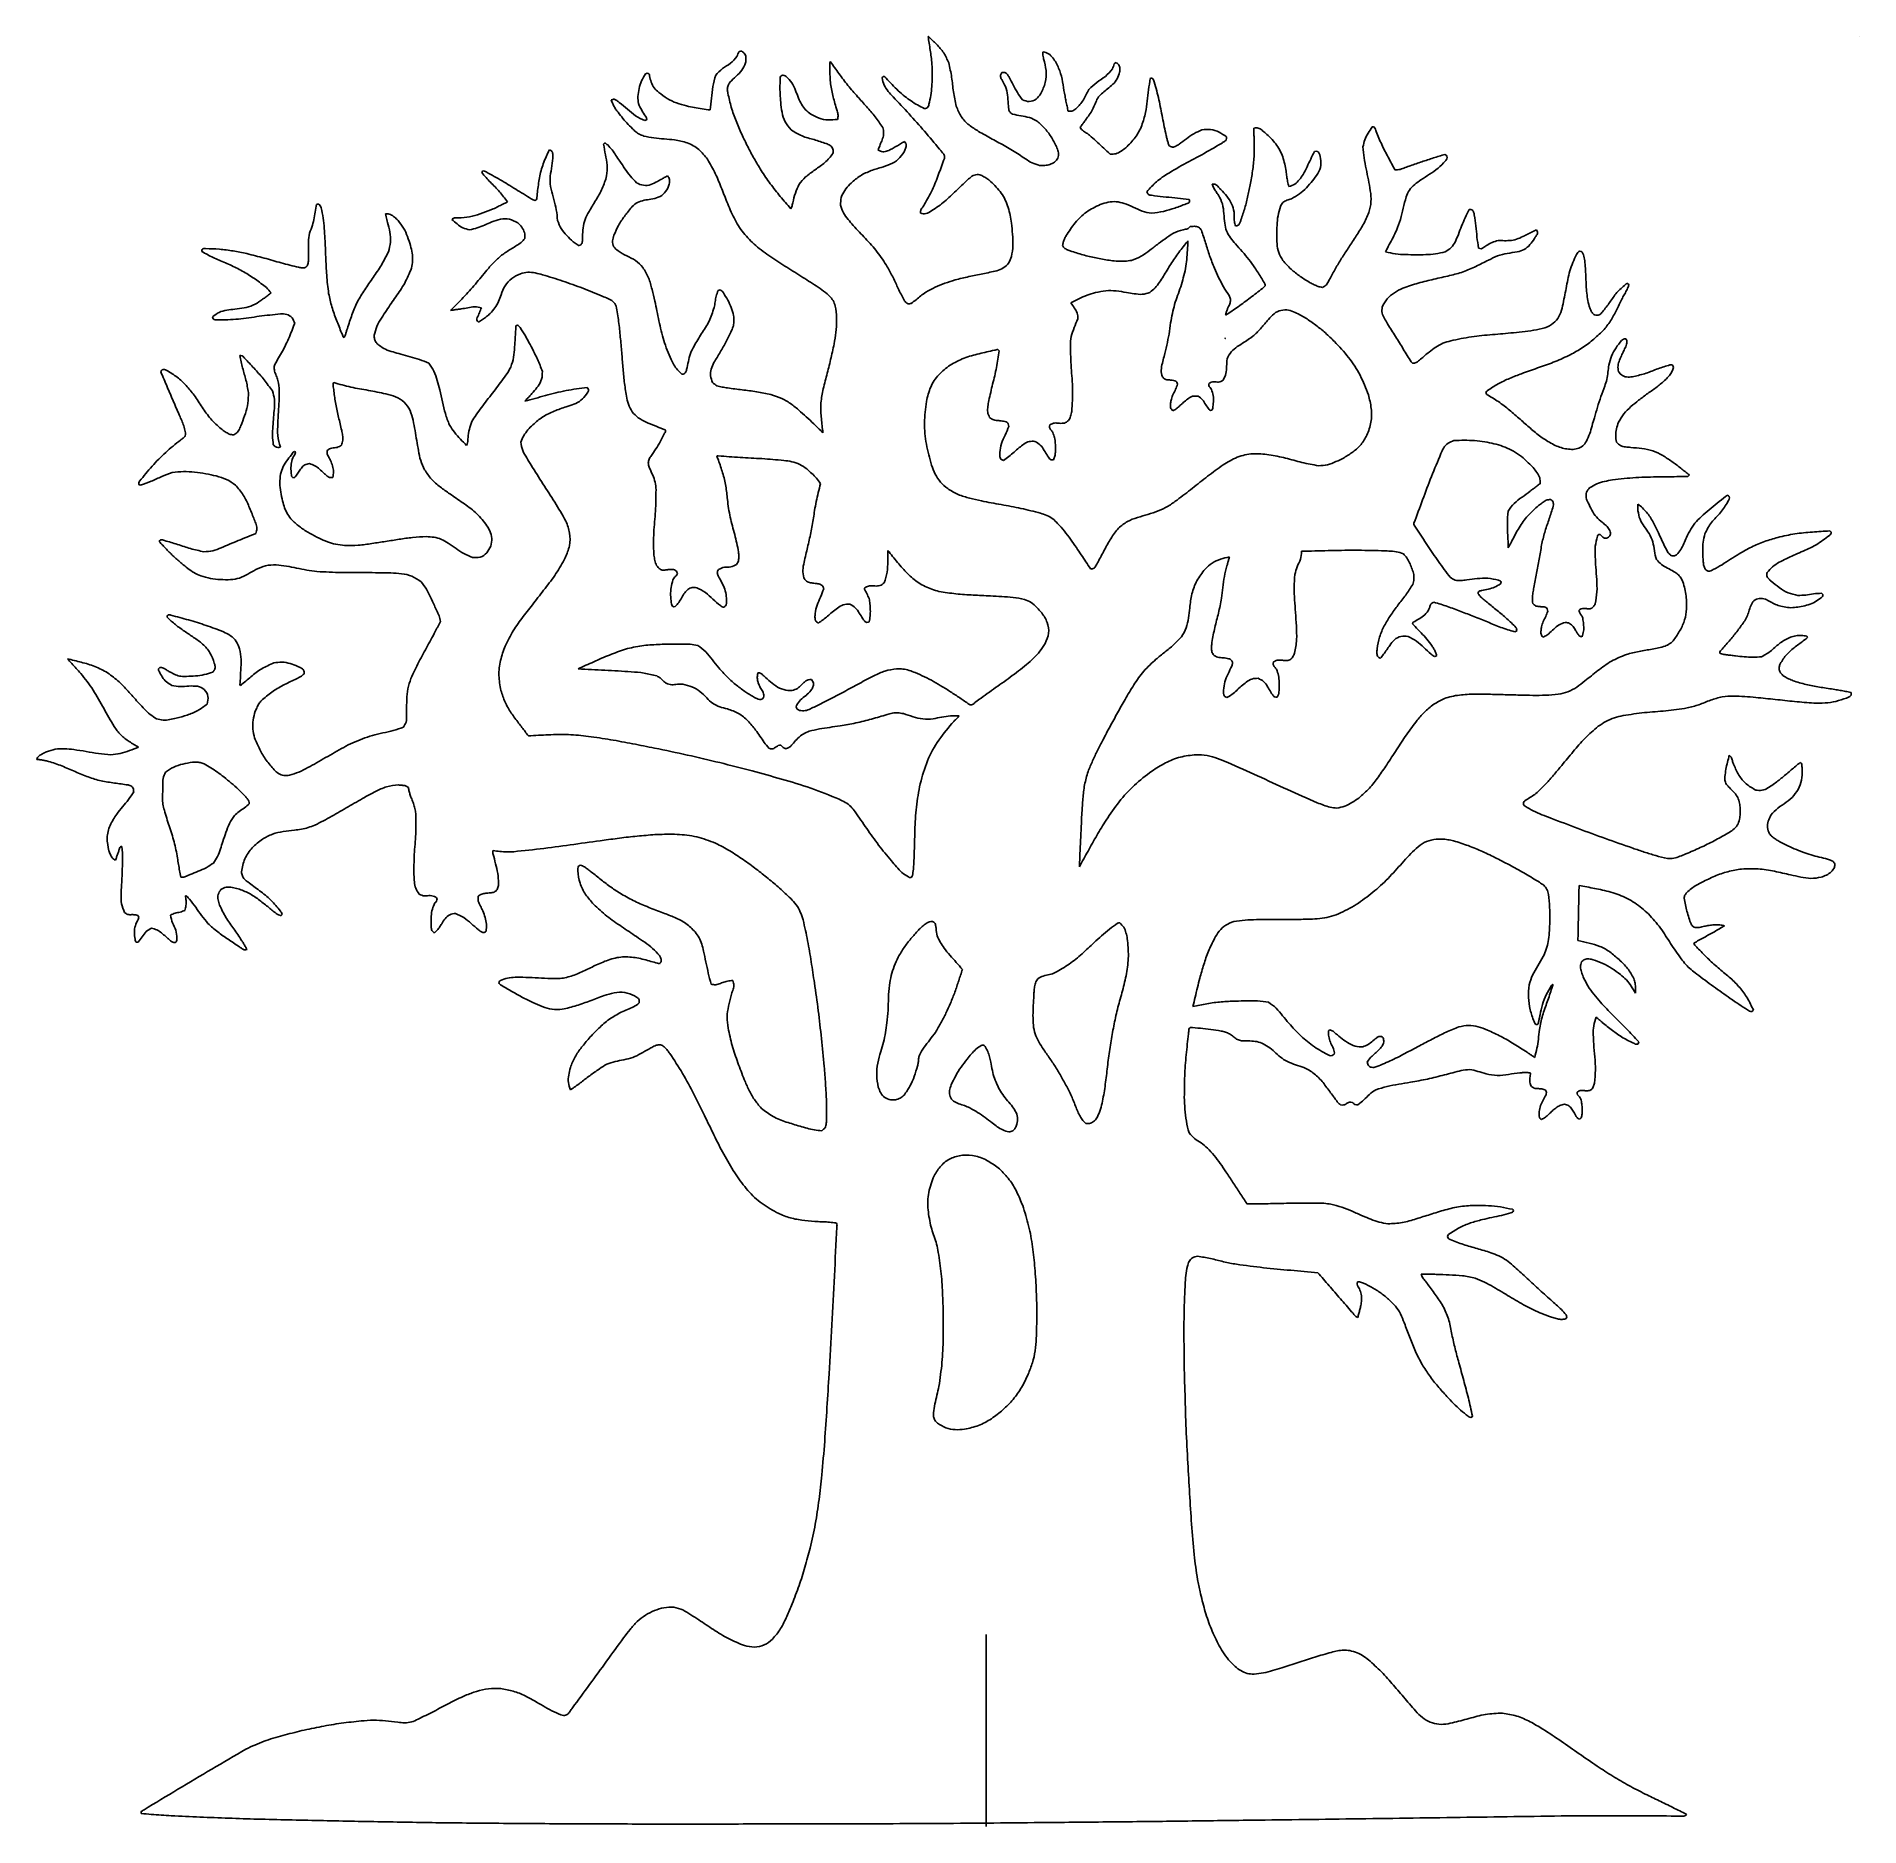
# Model space of a CAD drawing. Extents: x 0 to 290, y 41 to 325.
import ezdxf

# ---------------------------------------------------------------- set-up
doc = ezdxf.new("R2010")
doc.units = 0
doc.layers.get('0').update_dxf_attribs({"linetype": 'CONTINUOUS'})

msp = doc.modelspace()

# ---------------------------------------------------------------- linework, layer by layer
at = {"color": 7}
for points in [[(141.621369, 325.12), (141.671604, 325.112063)], [(289.56, 325.12), (289.56, 325.12)], [(182.894676, 292.662187), (182.863067, 292.619853), (182.863067, 292.619853)], [(47.210698, 270.154682), (47.160462, 270.136338), (47.144376, 270.130976)]]:
    msp.add_lwpolyline(points, dxfattribs=at)
at = {"color": 3}
msp.add_lwpolyline([(150.850036, 71.350576), (150.850036, 40.871422)], dxfattribs=at)
at = {"color": 7}
for points, knots in [([(142.287978, 318.595615), (142.284275, 319.325873), (142.276866, 320.786984), (141.958197, 322.957079), (141.733645, 324.399025), (141.621369, 325.12)], [0, 0, 0, 0, 2.18802, 4.377823, 6.567634, 6.567634, 6.567634, 6.567634]), ([(141.671604, 325.112063), (142.103837, 324.706851), (142.967653, 323.897034), (144.173782, 322.564057), (144.648916, 321.471781), (144.886116, 320.926488)], [0, 0, 0, 0, 1.780556, 3.55844, 5.330833, 5.330833, 5.330833, 5.330833]), ([(107.880009, 318.97924), (108.221454, 319.349819), (108.908241, 320.095205), (110.297789, 320.763144), (110.931187, 321.558401), (111.245509, 321.953043)], [0, 0, 0, 0, 1.50096, 3.019047, 4.514507, 4.514507, 4.514507, 4.514507]), ([(111.245509, 321.953043), (111.302973, 322.077973), (111.41813, 322.32833), (111.574036, 322.770632), (111.871828, 322.788449), (112.015411, 322.79704)], [0, 0, 0, 0, 0.423275, 0.848232, 1.243911, 1.243911, 1.243911, 1.243911]), ([(112.015411, 322.79704), (112.208337, 322.656324), (112.599425, 322.371071), (112.717097, 321.625013), (112.66023, 321.159396), (112.631784, 320.926488)], [0, 0, 0, 0, 0.690311, 1.399356, 2.109004, 2.109004, 2.109004, 2.109004]), ([(159.514258, 316.042463), (159.788102, 316.61714), (160.336006, 317.766947), (160.453928, 319.715899), (160.13104, 320.944236), (159.969482, 321.558835)], [0, 0, 0, 0, 1.896781, 3.79506, 5.696005, 5.696005, 5.696005, 5.696005]), ([(159.969482, 321.558835), (159.94075, 321.683937), (159.883364, 321.933799), (159.810753, 322.317021), (159.854869, 322.571824), (159.876913, 322.699146)], [0, 0, 0, 0, 0.386009, 0.770968, 1.15545, 1.15545, 1.15545, 1.15545]), ([(159.876913, 322.699146), (160.185327, 322.615556), (160.805975, 322.447342), (161.458741, 321.713416), (161.806362, 321.187192), (161.980316, 320.923864)], [0, 0, 0, 0, 0.938965, 1.889561, 2.841717, 2.841717, 2.841717, 2.841717]), ([(95.527142, 315.582102), (95.579892, 316.005528), (95.685397, 316.852435), (96.058309, 318.090371), (96.508738, 318.81734), (96.733642, 319.180323)], [0, 0, 0, 0, 1.27986, 2.559885, 3.836381, 3.836381, 3.836381, 3.836381]), ([(96.733642, 319.180323), (96.825759, 319.230187), (97.010637, 319.330265), (97.340938, 319.17627), (97.369963, 318.965398), (97.384447, 318.86017)], [0, 0, 0, 0, 0.30191, 0.605934, 0.908757, 0.908757, 0.908757, 0.908757]), ([(97.384447, 318.86017), (97.458824, 318.527257), (97.607199, 317.863125), (98.050304, 316.914024), (98.574785, 316.470568), (98.837044, 316.248824)], [0, 0, 0, 0, 1.024553, 2.043889, 3.063376, 3.063376, 3.063376, 3.063376]), ([(106.996371, 313.446978), (107.06357, 314.066693), (107.197979, 315.306227), (107.398912, 317.169709), (107.719712, 318.376319), (107.880009, 318.97924)], [0, 0, 0, 0, 1.870845, 3.742009, 5.610789, 5.610789, 5.610789, 5.610789]), ([(112.631784, 320.926488), (112.462949, 320.511109), (112.123094, 319.674975), (111.077961, 318.799897), (110.454026, 318.164367), (110.142302, 317.846851)], [0, 0, 0, 0, 1.324362, 2.66587, 4.005283, 4.005283, 4.005283, 4.005283]), ([(118.20652, 314.661381), (118.168365, 315.106283), (118.092032, 315.996338), (118.088476, 317.335711), (118.112433, 318.227218), (118.124393, 318.672323)], [0, 0, 0, 0, 1.339062, 2.678877, 4.014798, 4.014798, 4.014798, 4.014798]), ([(118.124393, 318.672323), (118.198223, 318.784228), (118.346923, 319.009617), (118.789585, 318.975794), (118.994151, 318.818416), (119.09806, 318.738476)], [0, 0, 0, 0, 0.375904, 0.757108, 1.150622, 1.150622, 1.150622, 1.150622]), ([(119.09806, 318.738476), (119.418741, 318.42963), (120.063565, 317.808605), (120.551272, 316.547901), (120.880727, 315.725794), (121.045393, 315.314894)], [0, 0, 0, 0, 1.319391, 2.653027, 3.98566, 3.98566, 3.98566, 3.98566]), ([(126.961053, 313.962909), (126.767602, 314.64657), (126.380891, 316.013214), (126.017784, 318.122165), (126.02593, 319.543813), (126.030002, 320.254489)], [0, 0, 0, 0, 2.131564, 4.261014, 6.389576, 6.389576, 6.389576, 6.389576]), ([(126.030002, 320.254489), (126.034388, 320.360539), (126.043498, 320.58084), (126.01656, 320.875602), (126.060492, 321.0575), (126.077416, 321.127572)], [0, 0, 0, 0, 0.318717, 0.662075, 0.877227, 0.877227, 0.877227, 0.877227]), ([(126.077416, 321.127572), (126.537258, 320.490915), (127.456897, 319.217666), (128.861597, 317.324207), (129.900009, 316.145104), (130.419122, 315.555658)], [0, 0, 0, 0, 2.356377, 4.712518, 7.067813, 7.067813, 7.067813, 7.067813]), ([(134.313789, 318.53474), (134.364149, 318.622588), (134.461969, 318.793225), (134.790987, 318.732939), (134.89601, 318.578867), (134.951329, 318.497712)], [0, 0, 0, 0, 0.276198, 0.536484, 0.826177, 0.826177, 0.826177, 0.826177]), ([(136.059898, 315.513325), (135.794312, 315.804779), (135.263614, 316.387168), (134.578704, 317.375412), (134.401934, 318.148995), (134.313789, 318.53474)], [0, 0, 0, 0, 1.185305, 2.368494, 3.545298, 3.545298, 3.545298, 3.545298]), ([(141.756271, 314.3677), (141.868285, 314.829046), (142.092448, 315.752295), (142.216558, 317.173891), (142.26417, 318.121691), (142.287978, 318.595615)], [0, 0, 0, 0, 1.422251, 2.846221, 4.270336, 4.270336, 4.270336, 4.270336]), ([(144.886116, 320.926488), (145.064719, 320.171433), (145.422476, 318.658997), (145.585004, 316.329314), (145.919935, 314.81123), (146.087253, 314.052853)], [0, 0, 0, 0, 2.324111, 4.655379, 6.982564, 6.982564, 6.982564, 6.982564]), ([(153.437167, 318.071754), (153.350649, 318.20878), (153.178648, 318.481191), (153.035922, 318.993813), (153.242894, 319.259018), (153.344598, 319.389337)], [0, 0, 0, 0, 0.492462, 0.979029, 1.449117, 1.449117, 1.449117, 1.449117]), ([(153.344598, 319.389337), (153.511703, 319.419045), (153.855098, 319.480094), (154.233599, 319.080236), (154.404565, 318.79605), (154.490138, 318.653809)], [0, 0, 0, 0, 0.479336, 0.985018, 1.491753, 1.491753, 1.491753, 1.491753]), ([(154.490138, 318.653809), (154.714653, 318.24879), (155.163802, 317.438536), (155.772234, 316.185426), (156.31636, 315.433744), (156.588178, 315.058242)], [0, 0, 0, 0, 1.389654, 2.780046, 4.167937, 4.167937, 4.167937, 4.167937]), ([(161.980316, 320.923864), (162.237036, 320.369982), (162.751614, 319.259765), (163.042563, 317.442563), (163.256887, 316.242831), (163.364051, 315.64295)], [0, 0, 0, 0, 1.822426, 3.652923, 5.483513, 5.483513, 5.483513, 5.483513]), ([(167.173769, 316.701255), (167.56573, 317.094469), (168.353117, 317.884375), (169.83734, 318.696639), (170.539248, 319.570924), (170.888378, 320.005795)], [0, 0, 0, 0, 1.659794, 3.334259, 4.991411, 4.991411, 4.991411, 4.991411]), ([(172.033918, 319.429017), (171.92436, 319.07434), (171.70496, 318.36407), (170.975168, 317.500214), (170.400849, 317.036671), (170.113113, 316.804435)], [0, 0, 0, 0, 1.103421, 2.209697, 3.320416, 3.320416, 3.320416, 3.320416]), ([(170.888378, 320.005795), (170.949153, 320.122187), (171.072019, 320.35749), (171.113423, 320.782162), (171.354591, 320.915341), (171.470602, 320.979405)], [0, 0, 0, 0, 0.395779, 0.800122, 1.174917, 1.174917, 1.174917, 1.174917]), ([(171.470602, 320.979405), (171.636552, 320.868094), (171.974591, 320.641353), (172.121956, 320.018946), (172.063165, 319.624999), (172.033918, 319.429017)], [0, 0, 0, 0, 0.580736, 1.182961, 1.779155, 1.779155, 1.779155, 1.779155]), ([(98.837044, 316.248824), (99.272612, 315.909221), (100.14373, 315.230027), (101.650668, 314.511297), (102.716686, 314.223399), (103.250153, 314.079326)], [0, 0, 0, 0, 1.653444, 3.306821, 4.963043, 4.963043, 4.963043, 4.963043]), ([(110.142302, 317.846851), (110.031657, 317.673112), (109.811487, 317.327392), (109.68784, 316.705781), (109.775455, 316.304678), (109.81944, 316.10331)], [0, 0, 0, 0, 0.614998, 1.223772, 1.837525, 1.837525, 1.837525, 1.837525]), ([(109.81944, 316.10331), (109.983492, 315.354678), (110.311636, 313.857224), (111.108594, 311.697071), (111.713129, 310.290284), (112.015411, 309.586856)], [0, 0, 0, 0, 2.296633, 4.593844, 6.891276, 6.891276, 6.891276, 6.891276]), ([(134.951329, 318.497712), (135.264737, 318.15661), (135.891276, 317.47471), (136.873804, 316.490576), (137.585167, 315.897303), (137.940909, 315.600616)], [0, 0, 0, 0, 1.389775, 2.778315, 4.16733, 4.16733, 4.16733, 4.16733]), ([(154.37104, 314.087256), (154.337439, 314.546724), (154.270346, 315.464192), (154.123435, 316.8603), (153.665533, 317.668625), (153.437167, 318.071754)], [0, 0, 0, 0, 1.386511, 2.768597, 4.143637, 4.143637, 4.143637, 4.143637]), ([(156.588178, 315.058242), (156.951766, 314.924153), (157.681021, 314.655208), (158.851546, 315.094124), (159.293163, 315.726077), (159.514258, 316.042463)], [0, 0, 0, 0, 1.133987, 2.27446, 3.41789, 3.41789, 3.41789, 3.41789]), ([(163.364051, 315.64295), (163.411627, 315.373935), (163.506772, 314.835939), (163.690428, 314.037362), (163.816791, 313.506147), (163.879953, 313.240618)], [0, 0, 0, 0, 0.819433, 1.638765, 2.457622, 2.457622, 2.457622, 2.457622]), ([(165.731896, 314.298923), (165.925217, 314.545133), (166.312278, 315.038083), (166.703163, 315.893428), (167.017119, 316.432354), (167.173769, 316.701255)], [0, 0, 0, 0, 0.935672, 1.873359, 2.807144, 2.807144, 2.807144, 2.807144]), ([(170.113113, 316.804435), (169.863336, 316.604088), (169.364581, 316.204035), (168.637372, 315.550852), (168.37233, 314.961118), (168.240004, 314.666686)], [0, 0, 0, 0, 0.963716, 1.924348, 2.882146, 2.882146, 2.882146, 2.882146]), ([(176.16932, 313.066007), (176.25723, 313.664239), (176.433099, 314.861024), (176.610912, 316.667142), (176.805159, 317.861195), (176.902251, 318.458032)], [0, 0, 0, 0, 1.813786, 3.628544, 5.442149, 5.442149, 5.442149, 5.442149]), ([(176.902251, 318.458032), (177.012706, 318.486464), (177.244859, 318.546222), (177.452216, 318.213368), (177.514052, 317.999436), (177.545153, 317.891837)], [0, 0, 0, 0, 0.310302, 0.652189, 0.998149, 0.998149, 0.998149, 0.998149]), ([(177.545153, 317.891837), (177.806742, 316.957826), (178.330189, 315.088839), (178.823602, 312.218205), (179.23245, 310.321138), (179.436889, 309.372536)], [0, 0, 0, 0, 2.907839, 5.818684, 8.729949, 8.729949, 8.729949, 8.729949]), ([(91.304533, 315.034422), (91.455151, 315.100703), (91.764798, 315.236968), (92.202687, 314.93808), (92.452109, 314.73787), (92.577073, 314.637561)], [0, 0, 0, 0, 0.462761, 0.951367, 1.441964, 1.441964, 1.441964, 1.441964]), ([(92.172367, 313.335868), (92.053366, 313.512407), (91.815459, 313.865349), (91.513477, 314.430612), (91.374179, 314.833157), (91.304533, 315.034422)], [0, 0, 0, 0, 0.638658, 1.276819, 1.914933, 1.914933, 1.914933, 1.914933]), ([(94.656769, 310.470522), (94.35959, 310.769873), (93.76497, 311.368842), (92.949789, 312.337929), (92.431407, 313.00335), (92.172367, 313.335868)], [0, 0, 0, 0, 1.264952, 2.531026, 3.795633, 3.795633, 3.795633, 3.795633]), ([(92.577073, 314.637561), (93.004188, 314.284591), (93.85847, 313.578608), (95.112143, 312.468618), (96.117838, 311.99001), (96.619907, 311.751077)], [0, 0, 0, 0, 1.664426, 3.32906, 4.988547, 4.988547, 4.988547, 4.988547]), ([(96.744084, 312.446896), (96.537266, 312.76685), (96.124164, 313.40593), (95.544014, 314.42443), (95.532751, 315.197253), (95.527142, 315.582102)], [0, 0, 0, 0, 1.148418, 2.293865, 3.430084, 3.430084, 3.430084, 3.430084]), ([(103.250153, 314.079326), (103.664036, 313.996237), (104.491851, 313.830051), (105.744527, 313.641159), (106.579009, 313.511718), (106.996371, 313.446978)], [0, 0, 0, 0, 1.266227, 2.532605, 3.799715, 3.799715, 3.799715, 3.799715]), ([(119.849336, 310.293258), (119.506576, 310.701245), (118.819351, 311.51925), (118.385537, 313.083521), (118.266242, 314.134991), (118.20652, 314.661381)], [0, 0, 0, 0, 1.581248, 3.170365, 4.763442, 4.763442, 4.763442, 4.763442]), ([(121.045393, 315.314894), (121.191015, 314.986462), (121.481478, 314.331359), (122.112901, 313.441295), (122.690425, 313.013081), (122.979462, 312.79877)], [0, 0, 0, 0, 1.077573, 2.149364, 3.223197, 3.223197, 3.223197, 3.223197]), ([(122.979462, 312.79877), (123.409194, 312.555173), (124.269378, 312.067568), (125.754629, 311.812959), (126.73683, 311.898682), (127.228318, 311.941577)], [0, 0, 0, 0, 1.47328, 2.949032, 4.427107, 4.427107, 4.427107, 4.427107]), ([(127.228318, 311.941577), (127.281059, 312.167209), (127.387956, 312.624527), (127.146086, 313.294716), (127.022666, 313.740412), (126.961053, 313.962909)], [0, 0, 0, 0, 0.680369, 1.378991, 2.075416, 2.075416, 2.075416, 2.075416]), ([(130.419122, 315.555658), (130.890596, 315.032023), (131.833566, 313.984728), (133.245618, 312.407321), (134.030254, 311.235658), (134.422162, 310.650438)], [0, 0, 0, 0, 2.11462, 4.229337, 6.339638, 6.339638, 6.339638, 6.339638]), ([(143.430978, 307.23744), (142.639935, 308.181506), (141.057808, 310.069686), (138.606438, 312.835613), (136.908736, 314.620763), (136.059898, 315.513325)], [0, 0, 0, 0, 3.694939, 7.390076, 11.085097, 11.085097, 11.085097, 11.085097]), ([(137.940909, 315.600616), (138.25854, 315.35726), (138.893911, 314.870465), (139.907343, 314.223594), (140.628788, 313.878529), (140.988909, 313.706284)], [0, 0, 0, 0, 1.200293, 2.400999, 3.597702, 3.597702, 3.597702, 3.597702]), ([(140.988909, 313.706284), (141.1224, 313.695969), (141.386851, 313.675534), (141.686828, 313.98441), (141.732841, 314.238379), (141.756271, 314.3677)], [0, 0, 0, 0, 0.384479, 0.76167, 1.153001, 1.153001, 1.153001, 1.153001]), ([(146.087253, 314.052853), (146.32117, 313.48676), (146.789124, 312.354285), (148.07963, 311.001676), (149.121684, 310.367359), (149.643253, 310.04987)], [0, 0, 0, 0, 1.82496, 3.650852, 5.480553, 5.480553, 5.480553, 5.480553]), ([(155.045833, 312.772326), (154.898467, 312.870048), (154.605722, 313.064174), (154.392786, 313.567049), (154.378336, 313.912729), (154.37104, 314.087256)], [0, 0, 0, 0, 0.520535, 1.034054, 1.557697, 1.557697, 1.557697, 1.557697]), ([(158.934856, 311.682271), (158.533519, 311.893522), (157.728097, 312.31747), (156.371117, 312.497953), (155.487094, 312.680972), (155.045833, 312.772326)], [0, 0, 0, 0, 1.349573, 2.708386, 4.062594, 4.062594, 4.062594, 4.062594]), ([(163.879953, 313.240618), (164.132858, 313.237101), (164.643416, 313.230002), (165.232884, 313.749004), (165.565216, 314.115239), (165.731896, 314.298923)], [0, 0, 0, 0, 0.73328, 1.480325, 2.232005, 2.232005, 2.232005, 2.232005]), ([(168.240004, 314.666686), (168.112628, 314.361896), (167.8581, 313.752855), (167.38355, 312.879345), (166.988184, 312.34965), (166.790229, 312.084438)], [0, 0, 0, 0, 0.99085, 1.979949, 2.971773, 2.971773, 2.971773, 2.971773]), ([(173.036653, 307.446454), (173.55248, 307.962537), (174.584067, 308.994637), (175.625415, 310.951025), (175.987986, 312.360885), (176.16932, 313.066007)], [0, 0, 0, 0, 2.180119, 4.359957, 6.540984, 6.540984, 6.540984, 6.540984]), ([(96.455653, 309.303759), (96.231029, 309.392187), (95.783185, 309.56849), (95.177335, 309.970972), (94.830601, 310.303708), (94.656769, 310.470522)], [0, 0, 0, 0, 0.722766, 1.441017, 2.163124, 2.163124, 2.163124, 2.163124]), ([(96.619907, 311.751077), (96.718053, 311.786682), (96.91653, 311.858684), (96.943868, 312.215903), (96.811065, 312.369451), (96.744084, 312.446896)], [0, 0, 0, 0, 0.290235, 0.586928, 0.888845, 0.888845, 0.888845, 0.888845]), ([(125.418709, 308.107898), (124.788106, 308.328355), (123.525799, 308.769652), (121.551052, 309.214244), (120.415141, 309.934495), (119.849336, 310.293258)], [0, 0, 0, 0, 2.006035, 4.015572, 6.009952, 6.009952, 6.009952, 6.009952]), ([(134.422162, 310.650438), (134.488297, 310.364591), (134.620858, 309.791637), (134.428826, 308.915963), (134.193478, 308.382858), (134.075593, 308.115829)], [0, 0, 0, 0, 0.870274, 1.744383, 2.62163, 2.62163, 2.62163, 2.62163]), ([(149.643253, 310.04987), (150.354725, 309.639449), (151.778034, 308.818398), (153.968692, 307.687129), (155.364158, 306.819233), (156.061551, 306.385496)], [0, 0, 0, 0, 2.463948, 4.929161, 7.391971, 7.391971, 7.391971, 7.391971]), ([(162.086149, 307.430565), (161.828183, 307.965719), (161.312471, 309.035573), (160.259243, 310.489243), (159.376302, 311.28461), (158.934856, 311.682271)], [0, 0, 0, 0, 1.780642, 3.559777, 5.338717, 5.338717, 5.338717, 5.338717]), ([(166.790229, 312.084438), (166.674477, 311.924573), (166.442807, 311.604615), (166.095122, 311.124983), (165.863452, 310.805026), (165.7477, 310.645161)], [0, 0, 0, 0, 0.592113, 1.185071, 1.777184, 1.777184, 1.777184, 1.777184]), ([(165.7477, 310.645161), (165.916538, 310.453097), (166.256468, 310.066404), (166.948489, 309.712545), (167.335268, 309.374509), (167.52824, 309.205856)], [0, 0, 0, 0, 0.760374, 1.530902, 2.298114, 2.298114, 2.298114, 2.298114]), ([(181.489773, 308.007343), (181.877408, 308.282344), (182.652877, 308.832488), (183.771823, 309.730536), (184.651918, 310.098997), (185.090647, 310.282675)], [0, 0, 0, 0, 1.427359, 2.855451, 4.275006, 4.275006, 4.275006, 4.275006]), ([(185.090647, 310.282675), (185.558656, 310.338936), (186.495724, 310.451584), (187.865537, 309.983188), (188.630943, 309.442397), (189.014382, 309.171481)], [0, 0, 0, 0, 1.399116, 2.801366, 4.209017, 4.209017, 4.209017, 4.209017]), ([(193.371893, 310.568425), (193.606974, 310.597512), (194.084245, 310.656567), (194.676074, 310.215437), (195.039516, 309.925164), (195.221296, 309.77998)], [0, 0, 0, 0, 0.684684, 1.390072, 2.095914, 2.095914, 2.095914, 2.095914]), ([(193.422129, 308.568231), (193.407287, 308.790392), (193.377627, 309.234382), (193.374192, 309.901723), (193.37266, 310.346199), (193.371893, 310.568425)], [0, 0, 0, 0, 0.667805, 1.33461, 2.001338, 2.001338, 2.001338, 2.001338]), ([(210.685662, 307.594621), (210.76965, 307.976175), (210.937709, 308.73966), (211.487199, 309.782748), (211.922856, 310.428113), (212.1408, 310.750966)], [0, 0, 0, 0, 1.167161, 2.335479, 3.505032, 3.505032, 3.505032, 3.505032]), ([(212.1408, 310.750966), (212.264362, 310.752944), (212.524706, 310.757111), (212.668979, 310.366557), (212.750749, 310.139498), (212.791604, 310.02605)], [0, 0, 0, 0, 0.337498, 0.711108, 1.084183, 1.084183, 1.084183, 1.084183]), ([(212.791604, 310.02605), (213.074888, 309.327961), (213.641515, 307.931638), (214.694627, 305.93039), (215.405034, 304.602346), (215.7603, 303.938206)], [0, 0, 0, 0, 2.258715, 4.517903, 6.777891, 6.777891, 6.777891, 6.777891]), ([(81.057609, 306.253219), (81.102771, 306.35047), (81.193206, 306.545216), (81.329333, 306.836996), (81.419903, 307.031707), (81.465138, 307.128954)], [0, 0, 0, 0, 0.321679, 0.644157, 0.965915, 0.965915, 0.965915, 0.965915]), ([(81.465138, 307.128954), (81.625419, 307.052236), (81.954529, 306.894708), (82.026727, 306.327024), (82.027877, 305.981647), (82.028453, 305.808747)], [0, 0, 0, 0, 0.500834, 1.028375, 1.557209, 1.557209, 1.557209, 1.557209]), ([(90.087591, 308.025856), (90.132887, 308.100232), (90.236987, 308.271164), (90.509293, 308.056696), (90.653664, 307.951138), (90.725131, 307.898885)], [0, 0, 0, 0, 0.222286, 0.51087, 0.793761, 0.793761, 0.793761, 0.793761]), ([(90.5637, 302.977804), (90.617148, 303.543237), (90.724356, 304.677404), (90.339309, 306.346721), (90.171444, 307.466498), (90.087591, 308.025856)], [0, 0, 0, 0, 1.692359, 3.394598, 5.093613, 5.093613, 5.093613, 5.093613]), ([(90.725131, 307.898885), (90.969254, 307.638239), (91.458797, 307.115561), (92.038637, 306.209663), (92.443571, 305.619499), (92.645936, 305.324566)], [0, 0, 0, 0, 1.068987, 2.143662, 3.21725, 3.21725, 3.21725, 3.21725]), ([(101.342331, 308.689954), (100.797934, 308.749976), (99.708656, 308.870074), (98.065331, 308.966823), (96.991787, 309.191536), (96.455653, 309.303759)], [0, 0, 0, 0, 1.643359, 3.288178, 4.929088, 4.929088, 4.929088, 4.929088]), ([(106.586302, 305.618247), (106.148542, 306.164904), (105.273502, 307.257616), (103.407862, 308.326749), (102.031203, 308.568822), (101.342331, 308.689954)], [0, 0, 0, 0, 2.088483, 4.174671, 6.264149, 6.264149, 6.264149, 6.264149]), ([(112.015411, 309.586856), (112.328075, 308.934451), (112.953248, 307.629963), (113.972209, 305.713079), (114.726024, 304.478663), (115.102922, 303.86147)], [0, 0, 0, 0, 2.170322, 4.339568, 6.508707, 6.508707, 6.508707, 6.508707]), ([(126.508651, 306.517802), (126.541689, 306.762055), (126.608095, 307.253004), (126.110115, 307.876949), (125.64955, 308.030791), (125.418709, 308.107898)], [0, 0, 0, 0, 0.713862, 1.434864, 2.159375, 2.159375, 2.159375, 2.159375]), ([(134.075593, 308.115829), (134.032415, 308.001417), (133.946158, 307.77286), (133.815748, 307.43061), (133.727823, 307.203039), (133.683869, 307.089274)], [0, 0, 0, 0, 0.366864, 0.732877, 1.098759, 1.098759, 1.098759, 1.098759]), ([(133.683869, 307.089274), (133.922418, 306.967773), (134.403812, 306.722583), (135.210165, 306.939837), (135.679189, 307.173328), (135.914271, 307.290357)], [0, 0, 0, 0, 0.776854, 1.5677, 2.362405, 2.362405, 2.362405, 2.362405]), ([(135.914271, 307.290357), (136.134143, 307.419321), (136.574098, 307.677373), (137.233668, 308.064827), (137.673623, 308.322879), (137.893496, 308.451843)], [0, 0, 0, 0, 0.764709, 1.53015, 2.294859, 2.294859, 2.294859, 2.294859]), ([(137.893496, 308.451843), (138.005709, 308.284067), (138.234738, 307.941636), (138.051364, 307.326445), (137.878997, 306.970874), (137.792742, 306.79294)], [0, 0, 0, 0, 0.577055, 1.177776, 1.779499, 1.779499, 1.779499, 1.779499]), ([(144.20088, 305.716122), (144.214847, 305.916275), (144.24338, 306.32515), (143.809277, 306.781517), (143.557001, 307.085558), (143.430978, 307.23744)], [0, 0, 0, 0, 0.575921, 1.176498, 1.775991, 1.775991, 1.775991, 1.775991]), ([(161.718413, 305.157886), (161.921138, 305.355832), (162.327952, 305.753056), (162.382664, 306.648658), (162.185369, 307.168923), (162.086149, 307.430565)], [0, 0, 0, 0, 0.824328, 1.654206, 2.493775, 2.493775, 2.493775, 2.493775]), ([(167.52824, 309.205856), (167.866106, 308.903998), (168.541882, 308.300245), (169.519264, 307.354673), (170.197289, 306.752743), (170.536447, 306.451649)], [0, 0, 0, 0, 1.359092, 2.71836, 4.078793, 4.078793, 4.078793, 4.078793]), ([(170.536447, 306.451649), (170.847158, 306.4384), (171.473173, 306.411705), (172.293752, 306.900338), (172.788918, 307.264341), (173.036653, 307.446454)], [0, 0, 0, 0, 0.913501, 1.840502, 2.768641, 2.768641, 2.768641, 2.768641]), ([(188.202147, 308.13962), (187.165482, 307.52641), (185.091793, 306.299779), (181.858775, 304.68061), (179.815273, 303.404102), (178.793987, 302.766137)], [0, 0, 0, 0, 3.61258, 7.22641, 10.836956, 10.836956, 10.836956, 10.836956]), ([(179.436889, 309.372536), (179.484276, 309.189576), (179.579175, 308.823171), (179.722623, 308.274272), (179.85326, 307.919535), (179.91836, 307.742759)], [0, 0, 0, 0, 0.567093, 1.135687, 1.700486, 1.700486, 1.700486, 1.700486]), ([(179.91836, 307.742759), (180.089958, 307.652575), (180.439929, 307.468645), (181.003743, 307.714954), (181.327608, 307.909787), (181.489773, 308.007343)], [0, 0, 0, 0, 0.552986, 1.127806, 1.704278, 1.704278, 1.704278, 1.704278]), ([(189.014382, 309.171481), (189.022818, 309.009804), (189.040214, 308.676393), (188.607098, 308.383266), (188.337113, 308.220825), (188.202147, 308.13962)], [0, 0, 0, 0, 0.454466, 0.937204, 1.419758, 1.419758, 1.419758, 1.419758]), ([(192.842727, 301.808388), (192.965754, 302.553383), (193.211832, 304.043509), (193.442506, 306.301338), (193.428921, 307.812646), (193.422129, 308.568231)], [0, 0, 0, 0, 2.265352, 4.531115, 6.796459, 6.796459, 6.796459, 6.796459]), ([(195.221296, 309.77998), (195.788997, 309.235194), (196.924043, 308.145962), (198.065601, 306.030243), (198.345882, 304.482173), (198.486042, 303.708026)], [0, 0, 0, 0, 2.351791, 4.702105, 7.053097, 7.053097, 7.053097, 7.053097]), ([(211.548133, 302.358693), (211.431369, 302.937468), (211.197837, 304.09504), (210.824492, 305.828699), (210.731904, 307.006415), (210.685662, 307.594621)], [0, 0, 0, 0, 1.771845, 3.543761, 5.311754, 5.311754, 5.311754, 5.311754]), ([(79.478011, 299.530403), (79.561407, 300.297393), (79.728126, 301.830698), (80.140282, 304.122122), (80.751933, 305.543085), (81.057609, 306.253219)], [0, 0, 0, 0, 2.316379, 4.630722, 6.942804, 6.942804, 6.942804, 6.942804]), ([(82.028453, 305.808747), (81.968329, 305.260597), (81.848001, 304.163589), (81.463184, 302.532724), (81.639337, 301.434468), (81.72704, 300.887666)], [0, 0, 0, 0, 1.65667, 3.315482, 4.9603, 4.9603, 4.9603, 4.9603]), ([(92.645936, 305.324566), (92.91866, 304.921965), (93.46411, 304.116759), (94.311958, 302.927161), (94.983033, 302.223238), (95.318016, 301.87186)], [0, 0, 0, 0, 1.459375, 2.91876, 4.37332, 4.37332, 4.37332, 4.37332]), ([(109.795733, 298.538251), (109.47613, 299.342152), (108.83695, 300.949889), (107.880555, 303.367239), (107.017463, 304.868357), (106.586302, 305.618247)], [0, 0, 0, 0, 2.596316, 5.192422, 7.783898, 7.783898, 7.783898, 7.783898]), ([(122.15114, 302.816401), (122.655131, 303.207032), (123.663665, 303.988723), (125.283457, 305.036048), (126.100909, 306.024677), (126.508651, 306.517802)], [0, 0, 0, 0, 1.914913, 3.831928, 5.739739, 5.739739, 5.739739, 5.739739]), ([(134.170702, 304.337692), (133.563316, 304.148524), (132.349803, 303.770581), (130.602063, 302.949272), (129.666801, 302.079196), (129.199358, 301.644332)], [0, 0, 0, 0, 1.910264, 3.816563, 5.721331, 5.721331, 5.721331, 5.721331]), ([(137.792742, 306.79294), (137.512175, 306.373708), (136.950071, 305.533793), (135.614597, 304.755854), (134.65249, 304.477221), (134.170702, 304.337692)], [0, 0, 0, 0, 1.496171, 2.997516, 4.503451, 4.503451, 4.503451, 4.503451]), ([(141.052409, 298.474751), (141.489278, 299.238236), (142.363649, 300.76631), (143.284147, 303.244144), (143.895321, 304.89218), (144.20088, 305.716122)], [0, 0, 0, 0, 2.634323, 5.272454, 7.910099, 7.910099, 7.910099, 7.910099]), ([(156.061551, 306.385496), (156.401516, 306.150503), (157.081705, 305.680338), (158.124118, 304.987587), (158.924885, 304.765711), (159.323758, 304.655192)], [0, 0, 0, 0, 1.242185, 2.48531, 3.719086, 3.719086, 3.719086, 3.719086]), ([(159.323758, 304.655192), (159.600016, 304.641683), (160.153887, 304.6146), (160.984586, 304.763716), (161.474421, 305.026827), (161.718413, 305.157886)], [0, 0, 0, 0, 0.82904, 1.662146, 2.488982, 2.488982, 2.488982, 2.488982]), ([(201.184933, 303.205332), (201.394566, 303.607292), (201.813876, 304.411301), (202.371078, 305.652247), (202.792041, 306.455143), (203.002444, 306.85644)], [0, 0, 0, 0, 1.359768, 2.719831, 4.078879, 4.078879, 4.078879, 4.078879]), ([(203.896807, 306.083885), (203.965765, 305.613927), (204.104007, 304.671799), (203.570223, 303.303693), (202.975252, 302.571991), (202.677042, 302.205249)], [0, 0, 0, 0, 1.404373, 2.815353, 4.23322, 4.23322, 4.23322, 4.23322]), ([(203.002444, 306.85644), (203.158528, 306.884528), (203.475665, 306.941596), (203.79855, 306.531012), (203.863851, 306.233852), (203.896807, 306.083885)], [0, 0, 0, 0, 0.443001, 0.900109, 1.365834, 1.365834, 1.365834, 1.365834]), ([(215.7603, 303.938206), (216.04363, 303.948658), (216.613386, 303.969677), (217.396856, 304.321304), (217.933913, 304.499872), (218.202087, 304.589039)], [0, 0, 0, 0, 0.842343, 1.693894, 2.543201, 2.543201, 2.543201, 2.543201]), ([(218.202087, 304.589039), (218.810931, 304.802179), (220.028428, 305.228391), (221.868276, 305.82756), (223.099988, 306.210106), (223.715862, 306.401385)], [0, 0, 0, 0, 1.935173, 3.869737, 5.80442, 5.80442, 5.80442, 5.80442]), ([(223.763558, 305.337803), (223.394128, 304.935225), (222.654111, 304.128809), (221.256651, 303.260873), (220.354359, 302.650546), (219.903322, 302.345457)], [0, 0, 0, 0, 1.631209, 3.267529, 4.903054, 4.903054, 4.903054, 4.903054]), ([(223.715862, 306.401385), (223.842332, 306.325414), (224.101941, 306.169464), (224.020635, 305.678037), (223.849772, 305.451905), (223.763558, 305.337803)], [0, 0, 0, 0, 0.405789, 0.832978, 1.268065, 1.268065, 1.268065, 1.268065]), ([(70.715293, 303.501637), (70.750629, 303.59778), (70.824259, 303.798114), (71.181272, 303.77694), (71.346396, 303.664251), (71.429598, 303.60747)], [0, 0, 0, 0, 0.278525, 0.580361, 0.886905, 0.886905, 0.886905, 0.886905]), ([(74.826989, 298.85307), (74.413219, 299.406091), (73.58495, 300.513105), (72.081266, 301.944266), (71.170542, 302.982599), (70.715293, 303.501637)], [0, 0, 0, 0, 2.068286, 4.140212, 6.21111, 6.21111, 6.21111, 6.21111]), ([(71.429598, 303.60747), (72.277464, 303.143856), (73.973206, 302.216623), (76.422949, 300.666423), (78.075347, 299.665623), (78.901431, 299.165292)], [0, 0, 0, 0, 2.898244, 5.796525, 8.694, 8.694, 8.694, 8.694]), ([(87.761798, 297.30796), (88.122307, 297.914035), (88.843362, 299.126247), (89.948801, 300.945359), (90.358907, 302.300895), (90.5637, 302.977804)], [0, 0, 0, 0, 2.118017, 4.236244, 6.349105, 6.349105, 6.349105, 6.349105]), ([(95.318016, 301.87186), (95.677162, 301.705999), (96.396158, 301.373952), (97.618006, 301.531844), (98.299569, 301.918716), (98.641182, 302.112624)], [0, 0, 0, 0, 1.167433, 2.337155, 3.5126, 3.5126, 3.5126, 3.5126]), ([(98.641182, 302.112624), (98.820028, 302.211552), (99.177658, 302.409375), (99.713373, 302.707497), (100.071003, 302.90532), (100.249849, 303.004248)], [0, 0, 0, 0, 0.61315, 1.22609, 1.83924, 1.83924, 1.83924, 1.83924]), ([(100.249849, 303.004248), (100.374987, 302.804185), (100.628556, 302.398792), (100.505144, 301.670393), (100.341923, 301.235028), (100.260291, 301.017291)], [0, 0, 0, 0, 0.685324, 1.388683, 2.092398, 2.092398, 2.092398, 2.092398]), ([(115.102922, 303.86147), (115.57471, 303.147991), (116.518372, 301.7209), (118.128498, 299.72113), (119.238707, 298.420968), (119.793738, 297.770973)], [0, 0, 0, 0, 2.564717, 5.129909, 7.694422, 7.694422, 7.694422, 7.694422]), ([(120.1166, 298.726098), (120.248178, 299.225225), (120.510989, 300.22217), (121.061792, 301.699655), (121.788681, 302.444826), (122.15114, 302.816401)], [0, 0, 0, 0, 1.553118, 3.102158, 4.642826, 4.642826, 4.642826, 4.642826]), ([(129.199358, 301.644332), (128.915478, 301.335297), (128.348738, 300.718337), (127.729425, 299.578273), (127.730447, 298.732087), (127.730956, 298.310695)], [0, 0, 0, 0, 1.261017, 2.517498, 3.763921, 3.763921, 3.763921, 3.763921]), ([(147.394224, 301.893026), (146.801114, 301.321521), (145.614725, 300.178349), (143.805948, 298.481519), (142.410849, 297.598349), (141.713938, 297.157168)], [0, 0, 0, 0, 2.472618, 4.945933, 7.414729, 7.414729, 7.414729, 7.414729]), ([(149.640431, 303.226498), (149.34408, 303.182059), (148.746461, 303.092443), (148.0548, 302.48919), (147.614434, 302.091764), (147.394224, 301.893026)], [0, 0, 0, 0, 0.880547, 1.775706, 2.671086, 2.671086, 2.671086, 2.671086]), ([(151.553333, 302.107346), (151.356593, 302.258429), (150.962962, 302.560708), (150.333595, 302.961994), (149.870721, 303.138622), (149.640431, 303.226498)], [0, 0, 0, 0, 0.744499, 1.489563, 2.227282, 2.227282, 2.227282, 2.227282]), ([(154.871138, 295.469169), (154.73238, 296.304174), (154.455085, 297.972852), (153.374685, 300.327929), (152.160129, 301.514522), (151.553333, 302.107346)], [0, 0, 0, 0, 2.536064, 5.068083, 7.596077, 7.596077, 7.596077, 7.596077]), ([(178.793987, 302.766137), (178.496625, 302.53515), (177.901796, 302.073095), (177.083673, 301.290073), (176.592356, 300.718523), (176.346556, 300.432583)], [0, 0, 0, 0, 1.12913, 2.25866, 3.389491, 3.389491, 3.389491, 3.389491]), ([(187.741842, 299.927264), (187.611635, 300.114669), (187.351369, 300.489267), (186.973899, 301.063915), (186.812051, 301.491561), (186.731204, 301.705179)], [0, 0, 0, 0, 0.685213, 1.369649, 2.052775, 2.052775, 2.052775, 2.052775]), ([(186.731204, 301.705179), (186.92529, 301.689965), (187.320547, 301.658981), (187.728295, 301.208759), (187.996621, 300.932939), (188.130744, 300.795069)], [0, 0, 0, 0, 0.562997, 1.146547, 1.729758, 1.729758, 1.729758, 1.729758]), ([(191.305462, 295.985071), (191.525826, 296.617875), (191.966644, 297.883743), (192.425331, 299.84264), (192.703584, 301.153089), (192.842727, 301.808388)], [0, 0, 0, 0, 2.008846, 4.018512, 6.028632, 6.028632, 6.028632, 6.028632]), ([(198.486042, 303.708026), (198.52109, 303.437118), (198.591136, 302.895687), (198.709269, 302.084173), (198.849819, 301.556375), (198.9201, 301.292458)], [0, 0, 0, 0, 0.819701, 1.638236, 2.456889, 2.456889, 2.456889, 2.456889]), ([(198.9201, 301.292458), (199.245091, 301.395973), (199.898775, 301.604183), (200.606971, 302.372313), (200.992251, 302.927617), (201.184933, 303.205332)], [0, 0, 0, 0, 1.006564, 2.024596, 3.04308, 3.04308, 3.04308, 3.04308]), ([(202.677042, 302.205249), (202.356578, 301.830107), (201.715557, 301.079715), (200.628885, 300.054633), (199.752051, 299.59377), (199.314364, 299.363723)], [0, 0, 0, 0, 1.481471, 2.963367, 4.440333, 4.440333, 4.440333, 4.440333]), ([(211.643524, 297.167752), (211.781475, 297.737009), (212.057855, 298.877502), (211.880842, 300.640945), (211.659096, 301.785803), (211.548133, 302.358693)], [0, 0, 0, 0, 1.744983, 3.496026, 5.249889, 5.249889, 5.249889, 5.249889]), ([(219.903322, 302.345457), (219.566486, 302.114408), (218.893946, 301.653088), (217.982927, 300.790697), (217.6916, 300.018819), (217.546202, 299.633584)], [0, 0, 0, 0, 1.228829, 2.453528, 3.673766, 3.673766, 3.673766, 3.673766]), ([(43.7261, 294.836709), (43.851992, 295.228461), (44.104309, 296.013621), (44.236384, 297.245466), (44.400644, 298.052747), (44.482738, 298.456209)], [0, 0, 0, 0, 1.231113, 2.467425, 3.70264, 3.70264, 3.70264, 3.70264]), ([(44.482738, 298.456209), (44.598877, 298.493846), (44.843872, 298.57324), (45.113334, 298.247008), (45.1835, 298.014114), (45.218491, 297.897973)], [0, 0, 0, 0, 0.336407, 0.70965, 1.080935, 1.080935, 1.080935, 1.080935]), ([(72.564696, 297.733946), (72.816061, 297.858293), (73.318793, 298.106987), (74.072891, 298.480028), (74.575623, 298.728723), (74.826989, 298.85307)], [0, 0, 0, 0, 0.841322, 1.682645, 2.523967, 2.523967, 2.523967, 2.523967]), ([(78.901431, 299.165292), (78.997599, 299.117369), (79.178216, 299.027363), (79.451833, 299.232476), (79.468863, 299.426295), (79.478011, 299.530403)], [0, 0, 0, 0, 0.298654, 0.560915, 0.86526, 0.86526, 0.86526, 0.86526]), ([(81.72704, 300.887666), (81.871226, 300.337522), (82.159627, 299.237121), (82.614722, 297.587268), (82.714407, 296.451828), (82.764207, 295.8846)], [0, 0, 0, 0, 1.707165, 3.414676, 5.11923, 5.11923, 5.11923, 5.11923]), ([(97.29978, 299.244653), (96.94282, 299.189536), (96.230235, 299.079507), (95.176175, 298.712275), (94.688398, 298.167197), (94.445102, 297.89532)], [0, 0, 0, 0, 1.087222, 2.170378, 3.248284, 3.248284, 3.248284, 3.248284]), ([(100.260291, 301.017291), (100.044566, 300.674419), (99.612039, 299.986964), (98.49786, 299.404252), (97.699681, 299.297925), (97.29978, 299.244653)], [0, 0, 0, 0, 1.197616, 2.401204, 3.609693, 3.609693, 3.609693, 3.609693]), ([(114.502353, 291.661991), (113.818098, 292.302536), (112.449323, 293.583871), (110.882616, 295.946929), (110.158125, 297.674245), (109.795733, 298.538251)], [0, 0, 0, 0, 2.804872, 5.610822, 8.419032, 8.419032, 8.419032, 8.419032]), ([(119.793738, 297.770973), (119.861785, 297.859388), (120.002817, 298.042631), (120.014668, 298.395409), (120.082813, 298.616487), (120.1166, 298.726098)], [0, 0, 0, 0, 0.32667, 0.677039, 1.021575, 1.021575, 1.021575, 1.021575]), ([(127.730956, 298.310695), (127.858879, 297.904758), (128.115539, 297.090301), (128.904139, 296.072015), (129.455688, 295.428445), (129.731347, 295.106796)], [0, 0, 0, 0, 1.266809, 2.541678, 3.815474, 3.815474, 3.815474, 3.815474]), ([(140.382978, 297.117488), (140.400162, 297.287963), (140.435176, 297.635316), (140.787636, 298.032108), (140.964334, 298.327508), (141.052409, 298.474751)], [0, 0, 0, 0, 0.501193, 1.021208, 1.538012, 1.538012, 1.538012, 1.538012]), ([(168.949229, 298.427112), (168.199405, 298.068392), (166.698288, 297.350251), (164.892447, 295.580639), (163.993495, 294.18723), (163.543827, 293.490227)], [0, 0, 0, 0, 2.479925, 4.964706, 7.451619, 7.451619, 7.451619, 7.451619]), ([(172.774751, 298.617612), (172.353381, 298.728703), (171.510079, 298.951033), (170.187808, 298.836307), (169.362473, 298.563637), (168.949229, 298.427112)], [0, 0, 0, 0, 1.299408, 2.600548, 3.90533, 3.90533, 3.90533, 3.90533]), ([(177.137624, 297.040752), (176.625565, 297.127464), (175.597927, 297.301485), (174.230143, 298.070473), (173.259641, 298.435322), (172.774751, 298.617612)], [0, 0, 0, 0, 1.546073, 3.102768, 4.657151, 4.657151, 4.657151, 4.657151]), ([(176.346556, 300.432583), (176.418952, 300.281047), (176.567724, 299.96965), (177.099162, 299.893172), (177.422935, 299.848849), (177.584664, 299.826708)], [0, 0, 0, 0, 0.473963, 0.973965, 1.473, 1.473, 1.473, 1.473]), ([(182.598342, 298.530292), (182.008416, 298.306492), (180.828626, 297.858914), (179.014681, 297.297634), (177.763023, 297.12634), (177.137624, 297.040752)], [0, 0, 0, 0, 1.893497, 3.786793, 5.67749, 5.67749, 5.67749, 5.67749]), ([(177.584664, 299.826708), (178.193363, 299.755896), (179.410335, 299.614322), (181.243562, 299.477759), (182.455528, 299.299416), (183.061469, 299.21025)], [0, 0, 0, 0, 1.838331, 3.675378, 5.512172, 5.512172, 5.512172, 5.512172]), ([(183.061469, 299.21025), (183.116057, 299.105306), (183.229093, 298.888), (182.921187, 298.624008), (182.706702, 298.561747), (182.598342, 298.530292)], [0, 0, 0, 0, 0.317585, 0.657621, 1.004818, 1.004818, 1.004818, 1.004818]), ([(188.733853, 295.448002), (188.685917, 295.960469), (188.59008, 296.985024), (188.464718, 298.547707), (187.982301, 299.468365), (187.741842, 299.927264)], [0, 0, 0, 0, 1.548696, 3.096247, 4.634211, 4.634211, 4.634211, 4.634211]), ([(188.130744, 300.795069), (188.444144, 300.44935), (189.070683, 299.7582), (189.917271, 298.611296), (190.126909, 297.693609), (190.231324, 297.236529)], [0, 0, 0, 0, 1.403896, 2.806626, 4.198615, 4.198615, 4.198615, 4.198615]), ([(199.314364, 299.363723), (199.081382, 299.283569), (198.617146, 299.123858), (197.910675, 298.805183), (197.687085, 298.351269), (197.575876, 298.125501)], [0, 0, 0, 0, 0.745792, 1.486046, 2.21859, 2.21859, 2.21859, 2.21859]), ([(217.546202, 299.633584), (217.385002, 299.041464), (217.062541, 297.857009), (216.67354, 296.053437), (216.233983, 294.905334), (216.0143, 294.331531)], [0, 0, 0, 0, 1.841331, 3.683338, 5.523751, 5.523751, 5.523751, 5.523751]), ([(45.218491, 297.897973), (45.344717, 297.364055), (45.597451, 296.295018), (45.712061, 294.649117), (45.779815, 293.553717), (45.813698, 293.005933)], [0, 0, 0, 0, 1.643113, 3.28992, 4.937234, 4.937234, 4.937234, 4.937234]), ([(55.751024, 295.582904), (55.712036, 295.734865), (55.634171, 296.038352), (55.541688, 296.49898), (55.488956, 296.80727), (55.462593, 296.961391)], [0, 0, 0, 0, 0.470574, 0.939807, 1.408889, 1.408889, 1.408889, 1.408889]), ([(55.462593, 296.961391), (55.721738, 296.94653), (56.244793, 296.916536), (56.880316, 296.432114), (57.251244, 296.07748), (57.436456, 295.900404)], [0, 0, 0, 0, 0.761757, 1.537519, 2.311169, 2.311169, 2.311169, 2.311169]), ([(55.899191, 290.910433), (56.033396, 291.423907), (56.30184, 292.450989), (56.20342, 294.06086), (55.901904, 295.075282), (55.751024, 295.582904)], [0, 0, 0, 0, 1.584279, 3.168969, 4.756231, 4.756231, 4.756231, 4.756231]), ([(57.436456, 295.900404), (57.74525, 295.508502), (58.363537, 294.723811), (58.949115, 293.337656), (59.261673, 292.393425), (59.417938, 291.921353)], [0, 0, 0, 0, 1.490346, 2.984062, 4.477503, 4.477503, 4.477503, 4.477503]), ([(65.953076, 296.067198), (66.098936, 296.165255), (66.39762, 296.36605), (66.940784, 296.279572), (67.291662, 296.303782), (67.466351, 296.315836)], [0, 0, 0, 0, 0.508594, 1.041472, 1.569815, 1.569815, 1.569815, 1.569815]), ([(68.794489, 294.429462), (68.430663, 294.507844), (67.700098, 294.665236), (66.792751, 295.341011), (66.233126, 295.824998), (65.953076, 296.067198)], [0, 0, 0, 0, 1.103764, 2.216364, 3.330862, 3.330862, 3.330862, 3.330862]), ([(67.466351, 296.315836), (68.053446, 296.385102), (69.228731, 296.523763), (70.916021, 297.088089), (72.015181, 297.518678), (72.564696, 297.733946)], [0, 0, 0, 0, 1.768913, 3.541124, 5.312907, 5.312907, 5.312907, 5.312907]), ([(72.32142, 295.672933), (71.93686, 295.5116), (71.167449, 295.188811), (70.025794, 294.662672), (69.204111, 294.507045), (68.794489, 294.429462)], [0, 0, 0, 0, 1.252292, 2.505528, 3.751344, 3.751344, 3.751344, 3.751344]), ([(76.432833, 295.545933), (76.006878, 295.768714), (75.152494, 296.21557), (73.667587, 296.159577), (72.770469, 295.835266), (72.32142, 295.672933)], [0, 0, 0, 0, 1.42106, 2.850371, 4.282812, 4.282812, 4.282812, 4.282812]), ([(77.570471, 293.051089), (77.577688, 293.371293), (77.592176, 294.014157), (77.100216, 294.870161), (76.655302, 295.320668), (76.432833, 295.545933)], [0, 0, 0, 0, 0.944635, 1.896511, 2.848481, 2.848481, 2.848481, 2.848481]), ([(82.764207, 295.8846), (82.938365, 295.446324), (83.287537, 294.567622), (84.211726, 293.47612), (84.913479, 292.848865), (85.264413, 292.535187)], [0, 0, 0, 0, 1.406262, 2.819423, 4.233046, 4.233046, 4.233046, 4.233046]), ([(86.716729, 293.334158), (86.742892, 293.79629), (86.795164, 294.719605), (87.054234, 296.104088), (87.526062, 296.906871), (87.761798, 297.30796)], [0, 0, 0, 0, 1.390764, 2.778673, 4.164489, 4.164489, 4.164489, 4.164489]), ([(94.445102, 297.89532), (94.082061, 297.455241), (93.356064, 296.575187), (92.417539, 295.136099), (91.952466, 294.093361), (91.719964, 293.572071)], [0, 0, 0, 0, 1.711176, 3.421947, 5.1322, 5.1322, 5.1322, 5.1322]), ([(141.713938, 297.157168), (141.570957, 297.100028), (141.286143, 296.986207), (140.81262, 296.941823), (140.526212, 297.058925), (140.382978, 297.117488)], [0, 0, 0, 0, 0.461919, 0.920132, 1.378538, 1.378538, 1.378538, 1.378538]), ([(154.855333, 290.174962), (154.956757, 290.757911), (155.159988, 291.926016), (155.034473, 293.704327), (154.925571, 294.881021), (154.871138, 295.469169)], [0, 0, 0, 0, 1.768463, 3.54362, 5.317577, 5.317577, 5.317577, 5.317577]), ([(190.435089, 292.183256), (190.165738, 292.500778), (189.628078, 293.134594), (188.956423, 294.212054), (188.808005, 295.036233), (188.733853, 295.448002)], [0, 0, 0, 0, 1.251336, 2.497835, 3.742394, 3.742394, 3.742394, 3.742394]), ([(190.231324, 297.236529), (190.23344, 296.991069), (190.237669, 296.500309), (190.229918, 295.758051), (190.373975, 295.286399), (190.445813, 295.051198)], [0, 0, 0, 0, 0.737642, 1.474806, 2.208075, 2.208075, 2.208075, 2.208075]), ([(190.445813, 295.051198), (190.605561, 295.059211), (190.934624, 295.075717), (191.153854, 295.547181), (191.254819, 295.838798), (191.305462, 295.985071)], [0, 0, 0, 0, 0.445618, 0.91793, 1.393264, 1.393264, 1.393264, 1.393264]), ([(197.575876, 298.125501), (197.432581, 297.637619), (197.145579, 296.660447), (197.031496, 295.133205), (197.00288, 294.117287), (196.988571, 293.609324)], [0, 0, 0, 0, 1.52127, 3.046928, 4.572605, 4.572605, 4.572605, 4.572605]), ([(208.473887, 291.696422), (208.85952, 292.285009), (209.63095, 293.462435), (210.779584, 295.239269), (211.355738, 296.525357), (211.643524, 297.167752)], [0, 0, 0, 0, 2.111928, 4.224759, 6.333329, 6.333329, 6.333329, 6.333329]), ([(225.837891, 293.686089), (226.011669, 294.131418), (226.359193, 295.021993), (226.898734, 296.352747), (227.344988, 297.199352), (227.568196, 297.622807)], [0, 0, 0, 0, 1.434369, 2.868471, 4.303606, 4.303606, 4.303606, 4.303606]), ([(227.568196, 297.622807), (227.723053, 297.638448), (228.039869, 297.670449), (228.301809, 297.226763), (228.346953, 296.932409), (228.369707, 296.784042)], [0, 0, 0, 0, 0.431144, 0.882056, 1.340315, 1.340315, 1.340315, 1.340315]), ([(228.369707, 296.784042), (228.459578, 296.201362), (228.639387, 295.035574), (228.782847, 293.271338), (228.948442, 292.10322), (229.031236, 291.519187)], [0, 0, 0, 0, 1.768165, 3.537628, 5.306938, 5.306938, 5.306938, 5.306938]), ([(43.220922, 290.786256), (43.217471, 291.243636), (43.210576, 292.157421), (43.23679, 293.545283), (43.563097, 294.406498), (43.7261, 294.836709)], [0, 0, 0, 0, 1.375244, 2.747551, 4.117336, 4.117336, 4.117336, 4.117336]), ([(45.813698, 293.005933), (45.860382, 292.038275), (45.953746, 290.103032), (46.058729, 287.197407), (46.290518, 285.27359), (46.406364, 284.312078)], [0, 0, 0, 0, 2.906676, 5.813127, 8.717184, 8.717184, 8.717184, 8.717184]), ([(75.528029, 291.460767), (75.774797, 291.612163), (76.268552, 291.915089), (77.016531, 292.37512), (77.386184, 292.826205), (77.570471, 293.051089)], [0, 0, 0, 0, 0.870325, 1.741417, 2.607435, 2.607435, 2.607435, 2.607435]), ([(85.264413, 292.535187), (85.365219, 292.455851), (85.566875, 292.297145), (85.887982, 292.084582), (86.103686, 291.945665), (86.211551, 291.876198)], [0, 0, 0, 0, 0.384678, 0.769529, 1.154472, 1.154472, 1.154472, 1.154472]), ([(86.211551, 291.876198), (86.368038, 291.97982), (86.687841, 292.191586), (86.715485, 292.786882), (86.716314, 293.151532), (86.716729, 293.334158)], [0, 0, 0, 0, 0.532376, 1.087985, 1.645435, 1.645435, 1.645435, 1.645435]), ([(91.719964, 293.572071), (91.617854, 293.270221), (91.41441, 292.668813), (91.608185, 291.661327), (92.115133, 291.262886), (92.368229, 291.063962)], [0, 0, 0, 0, 0.950043, 1.892873, 2.832895, 2.832895, 2.832895, 2.832895]), ([(129.731347, 295.106796), (130.375402, 294.411932), (131.6634, 293.022326), (133.625839, 290.951833), (134.633192, 289.341668), (135.136467, 288.537227)], [0, 0, 0, 0, 2.844341, 5.688182, 8.527496, 8.527496, 8.527496, 8.527496]), ([(163.543827, 293.490227), (163.45549, 293.321847), (163.278325, 292.98415), (163.059781, 292.455046), (163.002938, 292.080023), (162.974867, 291.894824)], [0, 0, 0, 0, 0.570865, 1.144908, 1.70496, 1.70496, 1.70496, 1.70496]), ([(178.20132, 292.220227), (178.640725, 292.551167), (179.518612, 293.212353), (180.914826, 294.127003), (181.988526, 294.392209), (182.5244, 294.524571)], [0, 0, 0, 0, 1.653645, 3.303816, 4.947999, 4.947999, 4.947999, 4.947999]), ([(182.863067, 292.619853), (182.385454, 292.033922), (181.430109, 290.86191), (180.164431, 288.977496), (179.37598, 287.687649), (178.981664, 287.042578)], [0, 0, 0, 0, 2.266691, 4.533956, 6.802259, 6.802259, 6.802259, 6.802259]), ([(182.513676, 288.25952), (182.579464, 288.746431), (182.711038, 289.720225), (182.818102, 291.190631), (182.869151, 292.171662), (182.894676, 292.662187)], [0, 0, 0, 0, 1.473671, 2.947261, 4.420906, 4.420906, 4.420906, 4.420906]), ([(182.5244, 294.524571), (182.626285, 294.520203), (182.829305, 294.511499), (183.003487, 294.771286), (183.163488, 294.872982), (183.244067, 294.924198)], [0, 0, 0, 0, 0.285526, 0.568949, 0.856503, 0.856503, 0.856503, 0.856503]), ([(183.244067, 294.924198), (183.465521, 294.949594), (183.90722, 295.000248), (184.618469, 294.90714), (184.893791, 294.537879), (185.029969, 294.355238)], [0, 0, 0, 0, 0.675176, 1.346661, 2.003834, 2.003834, 2.003834, 2.003834]), ([(185.029969, 294.355238), (185.249993, 293.681717), (185.690074, 292.334576), (186.308968, 290.299219), (186.83373, 288.981764), (187.096118, 288.32302)], [0, 0, 0, 0, 2.125831, 4.251973, 6.378218, 6.378218, 6.378218, 6.378218]), ([(196.988571, 293.609324), (196.995283, 293.136845), (197.008699, 292.192467), (197.219572, 290.763541), (197.716986, 289.950708), (197.96506, 289.545324)], [0, 0, 0, 0, 1.420907, 2.840066, 4.252027, 4.252027, 4.252027, 4.252027]), ([(216.0143, 294.331531), (215.833926, 293.948367), (215.47309, 293.181849), (214.852441, 292.07286), (214.466291, 291.319098), (214.273271, 290.942324)], [0, 0, 0, 0, 1.270085, 2.5408, 3.810787, 3.810787, 3.810787, 3.810787]), ([(223.742391, 290.907893), (224.084158, 291.116683), (224.768825, 291.534955), (225.414948, 292.573527), (225.696744, 293.314798), (225.837891, 293.686089)], [0, 0, 0, 0, 1.186295, 2.376526, 3.570971, 3.570971, 3.570971, 3.570971]), ([(230.301236, 291.918531), (230.592133, 292.088198), (231.172815, 292.426885), (232.147462, 292.765209), (232.823461, 292.712322), (233.161276, 292.685893)], [0, 0, 0, 0, 1.011672, 2.019478, 3.026181, 3.026181, 3.026181, 3.026181]), ([(233.161276, 292.685893), (233.530416, 292.689696), (234.268024, 292.697295), (235.348596, 292.980056), (236.008482, 293.307623), (236.338816, 293.4716)], [0, 0, 0, 0, 1.104475, 2.206939, 3.312017, 3.312017, 3.312017, 3.312017]), ([(237.918131, 293.019198), (237.697923, 292.691332), (237.258707, 292.037388), (236.349667, 291.227445), (235.582003, 291.019646), (235.198356, 290.915796)], [0, 0, 0, 0, 1.185787, 2.365107, 3.543298, 3.543298, 3.543298, 3.543298]), ([(236.338816, 293.4716), (236.553106, 293.577422), (236.981613, 293.78903), (237.624367, 294.105986), (238.053187, 294.316393), (238.267522, 294.42156)], [0, 0, 0, 0, 0.716987, 1.433724, 2.149962, 2.149962, 2.149962, 2.149962]), ([(238.267522, 294.42156), (238.342364, 294.262169), (238.496426, 293.93406), (238.201396, 293.451087), (238.012618, 293.16326), (237.918131, 293.019198)], [0, 0, 0, 0, 0.496756, 1.022576, 1.549482, 1.549482, 1.549482, 1.549482]), ([(26.277514, 291.000462), (26.269359, 291.103611), (26.252665, 291.314768), (26.567973, 291.472229), (26.766865, 291.448876), (26.867499, 291.43706)], [0, 0, 0, 0, 0.285184, 0.5838, 0.889637, 0.889637, 0.889637, 0.889637]), ([(29.000027, 289.603462), (28.686849, 289.738162), (28.061107, 290.007298), (27.145529, 290.462881), (26.566822, 290.821287), (26.277514, 291.000462)], [0, 0, 0, 0, 1.022759, 2.04351, 3.063943, 3.063943, 3.063943, 3.063943]), ([(26.867499, 291.43706), (27.600182, 291.418762), (29.065679, 291.382164), (31.246768, 291.080118), (32.682099, 290.785447), (33.399871, 290.638089)], [0, 0, 0, 0, 2.197245, 4.394881, 6.593173, 6.593173, 6.593173, 6.593173]), ([(34.767802, 286.566187), (34.165, 286.971801), (32.959503, 287.782959), (31.000411, 288.744432), (29.666918, 289.317078), (29.000027, 289.603462)], [0, 0, 0, 0, 2.177314, 4.35424, 6.532109, 6.532109, 6.532109, 6.532109]), ([(33.399871, 290.638089), (34.318571, 290.409914), (36.156228, 289.9535), (38.877745, 289.138963), (40.716606, 288.686805), (41.635962, 288.460744)], [0, 0, 0, 0, 2.839489, 5.679775, 8.519599, 8.519599, 8.519599, 8.519599]), ([(43.059491, 288.809853), (43.117461, 289.022836), (43.23426, 289.451953), (43.203324, 290.120799), (43.215061, 290.564636), (43.220922, 290.786256)], [0, 0, 0, 0, 0.657993, 1.325722, 1.991656, 1.991656, 1.991656, 1.991656]), ([(52.131807, 284.902204), (52.578008, 285.552799), (53.470501, 286.85412), (54.823962, 288.800293), (55.540975, 290.207433), (55.899191, 290.910433)], [0, 0, 0, 0, 2.367503, 4.735482, 7.099627, 7.099627, 7.099627, 7.099627]), ([(59.417938, 291.921353), (59.507949, 291.527736), (59.688, 290.740379), (59.791622, 289.522505), (59.648325, 288.725859), (59.576829, 288.328382)], [0, 0, 0, 0, 1.211744, 2.423863, 3.630844, 3.630844, 3.630844, 3.630844]), ([(71.546156, 288.021324), (71.932826, 288.464768), (72.705803, 289.351237), (74.016063, 290.547167), (75.024127, 291.156286), (75.528029, 291.460767)], [0, 0, 0, 0, 1.765181, 3.5287, 5.291314, 5.291314, 5.291314, 5.291314]), ([(92.368229, 291.063962), (92.822867, 290.793285), (93.733298, 290.251244), (95.220243, 289.625781), (95.948032, 288.840777), (96.310309, 288.45002)], [0, 0, 0, 0, 1.589825, 3.183686, 4.763441, 4.763441, 4.763441, 4.763441]), ([(122.037404, 286.66948), (121.184925, 287.201721), (119.480119, 288.266109), (116.927489, 289.871918), (115.310521, 291.065456), (114.502353, 291.661991)], [0, 0, 0, 0, 3.015278, 6.03002, 9.042403, 9.042403, 9.042403, 9.042403]), ([(152.513736, 287.905049), (152.87246, 288.03665), (153.587982, 288.299147), (154.495341, 289.076182), (154.735361, 289.808779), (154.855333, 290.174962)], [0, 0, 0, 0, 1.144673, 2.283197, 3.421001, 3.421001, 3.421001, 3.421001]), ([(162.974867, 291.894824), (163.085746, 291.730145), (163.311326, 291.395112), (163.897961, 291.208595), (164.267198, 291.068054), (164.451453, 290.997922)], [0, 0, 0, 0, 0.57862, 1.177181, 1.773394, 1.773394, 1.773394, 1.773394]), ([(164.451453, 290.997922), (165.124695, 290.778155), (166.471282, 290.338586), (168.545662, 289.870309), (169.943543, 289.646669), (170.64228, 289.534882)], [0, 0, 0, 0, 2.123679, 4.247688, 6.370463, 6.370463, 6.370463, 6.370463]), ([(170.64228, 289.534882), (171.007258, 289.502137), (171.73761, 289.436611), (172.840345, 289.392154), (173.564604, 289.510378), (173.925653, 289.569313)], [0, 0, 0, 0, 1.100094, 2.201384, 3.296121, 3.296121, 3.296121, 3.296121]), ([(173.925653, 289.569313), (174.453497, 289.767166), (175.511408, 290.163704), (176.862193, 291.195791), (177.754948, 291.878751), (178.20132, 292.220227)], [0, 0, 0, 0, 1.681699, 3.370481, 5.059217, 5.059217, 5.059217, 5.059217]), ([(193.530784, 288.376078), (193.216901, 288.822991), (192.589364, 289.716489), (191.533081, 290.96933), (190.801147, 291.778546), (190.435089, 292.183256)], [0, 0, 0, 0, 1.637637, 3.274071, 4.911324, 4.911324, 4.911324, 4.911324]), ([(205.518456, 286.806922), (205.823189, 287.36416), (206.432628, 288.478585), (207.422293, 290.107511), (208.123329, 291.166745), (208.473887, 291.696422)], [0, 0, 0, 0, 1.905186, 3.810197, 5.715646, 5.715646, 5.715646, 5.715646]), ([(214.273271, 290.942324), (214.796537, 290.806274), (215.844296, 290.533853), (217.470511, 290.490673), (218.549252, 290.465524), (219.088547, 290.452951)], [0, 0, 0, 0, 1.616559, 3.236908, 4.856802, 4.856802, 4.856802, 4.856802]), ([(219.088547, 290.452951), (219.609981, 290.456298), (220.652892, 290.462992), (222.217478, 290.563065), (223.23472, 290.793094), (223.742391, 290.907893)], [0, 0, 0, 0, 1.564862, 3.12985, 4.689006, 4.689006, 4.689006, 4.689006]), ([(230.615913, 289.59556), (229.955973, 289.26392), (228.636275, 288.600732), (226.613891, 287.674542), (225.175462, 287.325409), (224.456696, 287.150951)], [0, 0, 0, 0, 2.217208, 4.433808, 6.647649, 6.647649, 6.647649, 6.647649]), ([(229.031236, 291.519187), (229.182353, 291.460384), (229.493983, 291.339122), (229.905226, 291.659118), (230.169242, 291.832066), (230.301236, 291.918531)], [0, 0, 0, 0, 0.454641, 0.93755, 1.420352, 1.420352, 1.420352, 1.420352]), ([(235.198356, 290.915796), (234.671389, 290.834631), (233.617896, 290.672369), (232.039259, 290.341102), (231.090185, 289.843981), (230.615913, 289.59556)], [0, 0, 0, 0, 1.601714, 3.202087, 4.800669, 4.800669, 4.800669, 4.800669]), ([(242.38966, 282.343578), (242.586655, 283.265832), (242.980791, 285.111021), (243.440116, 287.919512), (244.202325, 289.65344), (244.582809, 290.518991)], [0, 0, 0, 0, 2.831768, 5.665624, 8.490255, 8.490255, 8.490255, 8.490255]), ([(244.582809, 290.518991), (244.651238, 290.628261), (244.78615, 290.843692), (245.15094, 291.09012), (245.385163, 290.952283), (245.500878, 290.884187)], [0, 0, 0, 0, 0.392522, 0.773872, 1.146237, 1.146237, 1.146237, 1.146237]), ([(245.500878, 290.884187), (245.578992, 290.744617), (245.736289, 290.46357), (245.82681, 289.987063), (245.882943, 289.671262), (245.910947, 289.513716)], [0, 0, 0, 0, 0.476644, 0.959802, 1.440795, 1.440795, 1.440795, 1.440795]), ([(41.635962, 288.460744), (41.809999, 288.428471), (42.15502, 288.36449), (42.735502, 288.360237), (42.952243, 288.66102), (43.059491, 288.809853)], [0, 0, 0, 0, 0.539907, 1.070344, 1.589905, 1.589905, 1.589905, 1.589905]), ([(59.576829, 288.328382), (59.239628, 287.526119), (58.564491, 285.919847), (57.068984, 283.771773), (56.084571, 282.339815), (55.592416, 281.623911)], [0, 0, 0, 0, 2.60325, 5.212162, 7.820532, 7.820532, 7.820532, 7.820532]), ([(65.781202, 281.616009), (66.457107, 282.295192), (67.808745, 283.653385), (69.734355, 285.789499), (70.942143, 287.277285), (71.546156, 288.021324)], [0, 0, 0, 0, 2.87434, 5.747948, 8.622682, 8.622682, 8.622682, 8.622682]), ([(76.874793, 287.428658), (76.395428, 287.208916), (75.437354, 286.769734), (74.336586, 285.571324), (73.973866, 284.582134), (73.792362, 284.087147)], [0, 0, 0, 0, 1.571943, 3.141736, 4.714018, 4.714018, 4.714018, 4.714018]), ([(80.390718, 287.291216), (80.005492, 287.389943), (79.236429, 287.587043), (78.032428, 287.758972), (77.260454, 287.5387), (76.874793, 287.428658)], [0, 0, 0, 0, 1.196499, 2.388683, 3.578853, 3.578853, 3.578853, 3.578853]), ([(89.868022, 283.880842), (88.833271, 284.307785), (86.763319, 285.161857), (83.600017, 286.296428), (81.460556, 286.959598), (80.390718, 287.291216)], [0, 0, 0, 0, 3.357814, 6.71709, 10.077038, 10.077038, 10.077038, 10.077038]), ([(96.310309, 288.45002), (96.638062, 287.904114), (97.294508, 286.810738), (97.772624, 284.951557), (98.069375, 283.717604), (98.217849, 283.100216)], [0, 0, 0, 0, 1.899994, 3.805429, 5.71341, 5.71341, 5.71341, 5.71341]), ([(125.593404, 284.227411), (125.220399, 284.529272), (124.473808, 285.133463), (123.251697, 285.897158), (122.44204, 286.412121), (122.037404, 286.66948)], [0, 0, 0, 0, 1.438145, 2.878531, 4.317543, 4.317543, 4.317543, 4.317543]), ([(135.136467, 288.537227), (135.449373, 287.972553), (136.075379, 286.842855), (136.868606, 285.075171), (137.463715, 283.929574), (137.761133, 283.357038)], [0, 0, 0, 0, 1.935866, 3.872932, 5.808223, 5.808223, 5.808223, 5.808223]), ([(145.91792, 286.460353), (146.646005, 286.641707), (148.102227, 287.004427), (150.313002, 287.430845), (151.78007, 287.746962), (152.513736, 287.905049)], [0, 0, 0, 0, 2.25057, 4.501303, 6.752843, 6.752843, 6.752843, 6.752843]), ([(178.981664, 287.042578), (178.778819, 286.728073), (178.372886, 286.09869), (177.712717, 285.181028), (177.12929, 284.708715), (176.838751, 284.473509)], [0, 0, 0, 0, 1.124175, 2.249685, 3.366171, 3.366171, 3.366171, 3.366171]), ([(180.140469, 279.660773), (180.319145, 280.638186), (180.677103, 282.596331), (181.818753, 285.36111), (182.282246, 287.294264), (182.513676, 288.25952)], [0, 0, 0, 0, 2.972703, 5.955505, 8.93017, 8.93017, 8.93017, 8.93017]), ([(187.096118, 288.32302), (187.313051, 287.818726), (187.746835, 286.810333), (188.524498, 285.356102), (189.126134, 284.437923), (189.426991, 283.978773)], [0, 0, 0, 0, 1.64651, 3.292383, 4.938685, 4.938685, 4.938685, 4.938685]), ([(195.10756, 285.84652), (194.946305, 286.135459), (194.623308, 286.714209), (194.080055, 287.547112), (193.713796, 288.099874), (193.530784, 288.376078)], [0, 0, 0, 0, 0.992376, 1.987742, 2.981831, 2.981831, 2.981831, 2.981831]), ([(197.96506, 289.545324), (198.387085, 289.081371), (199.23171, 288.152831), (200.706908, 286.971149), (201.785934, 286.330765), (202.325111, 286.010773)], [0, 0, 0, 0, 1.879582, 3.761729, 5.641528, 5.641528, 5.641528, 5.641528]), ([(204.248456, 285.277842), (204.454923, 285.375769), (204.874831, 285.574931), (205.18773, 286.210747), (205.408308, 286.608368), (205.518456, 286.806922)], [0, 0, 0, 0, 0.666008, 1.354507, 2.041232, 2.041232, 2.041232, 2.041232]), ([(224.456696, 287.150951), (223.623631, 286.957402), (221.957086, 286.570208), (219.453841, 285.994895), (217.834212, 285.440913), (217.024938, 285.164107)], [0, 0, 0, 0, 2.566262, 5.13381, 7.697933, 7.697933, 7.697933, 7.697933]), ([(245.910947, 289.513716), (245.98463, 288.708169), (246.132111, 287.095811), (246.116248, 284.659769), (246.441851, 283.070685), (246.604367, 282.277538)], [0, 0, 0, 0, 2.426724, 4.857261, 7.279281, 7.279281, 7.279281, 7.279281]), ([(37.265187, 284.433716), (37.026912, 284.712295), (36.54928, 285.270719), (35.653764, 285.916731), (35.062986, 286.349802), (34.767802, 286.566187)], [0, 0, 0, 0, 1.095695, 2.196363, 3.295498, 3.295498, 3.295498, 3.295498]), ([(35.648618, 283.187704), (35.832263, 283.320973), (36.199422, 283.587414), (36.735535, 284.006638), (37.088607, 284.291333), (37.265187, 284.433716)], [0, 0, 0, 0, 0.680667, 1.360843, 2.04135, 2.04135, 2.04135, 2.04135]), ([(46.406364, 284.312078), (46.56055, 283.59224), (46.868993, 282.152228), (47.638987, 280.079469), (48.192988, 278.717333), (48.469973, 278.036302)], [0, 0, 0, 0, 2.205629, 4.412291, 6.618713, 6.618713, 6.618713, 6.618713]), ([(49.393404, 278.769233), (49.625504, 279.481493), (50.089565, 280.905585), (50.916662, 283.006052), (51.72679, 284.270204), (52.131807, 284.902204)], [0, 0, 0, 0, 2.248661, 4.495972, 6.74275, 6.74275, 6.74275, 6.74275]), ([(73.792362, 284.087147), (73.673297, 283.722606), (73.435461, 282.994426), (72.849367, 281.993394), (72.328302, 281.431611), (72.06742, 281.150342)], [0, 0, 0, 0, 1.14853, 2.294218, 3.442985, 3.442985, 3.442985, 3.442985]), ([(92.100964, 282.301244), (91.93772, 282.570855), (91.608386, 283.114775), (90.727929, 283.515413), (90.154755, 283.758991), (89.868022, 283.880842)], [0, 0, 0, 0, 0.924028, 1.864163, 2.805255, 2.805255, 2.805255, 2.805255]), ([(107.628831, 282.071233), (107.690832, 282.372925), (107.814931, 282.976784), (107.922475, 283.899272), (108.143099, 284.476609), (108.253107, 284.76448)], [0, 0, 0, 0, 0.92442, 1.850295, 2.771067, 2.771067, 2.771067, 2.771067]), ([(108.253107, 284.76448), (108.367288, 284.818537), (108.59369, 284.925721), (108.932323, 284.705105), (109.050175, 284.499462), (109.110498, 284.394204)], [0, 0, 0, 0, 0.355409, 0.704711, 1.070967, 1.070967, 1.070967, 1.070967]), ([(109.110498, 284.394204), (109.349301, 284.023331), (109.827137, 283.281228), (110.36877, 282.067806), (110.611086, 281.219622), (110.732147, 280.795871)], [0, 0, 0, 0, 1.322075, 2.645422, 3.966643, 3.966643, 3.966643, 3.966643]), ([(126.963876, 281.854204), (126.896671, 282.159751), (126.762606, 282.769271), (126.288959, 283.597936), (125.825718, 284.017168), (125.593404, 284.227411)], [0, 0, 0, 0, 0.93539, 1.865966, 2.802128, 2.802128, 2.802128, 2.802128]), ([(138.922478, 282.743204), (139.186088, 282.927876), (139.714606, 283.298129), (140.424996, 283.959119), (140.965198, 284.314591), (141.235007, 284.492136)], [0, 0, 0, 0, 0.96468, 1.934106, 2.901437, 2.901437, 2.901437, 2.901437]), ([(141.235007, 284.492136), (141.72607, 284.773725), (142.709208, 285.337482), (144.294423, 285.960568), (145.376883, 286.293798), (145.91792, 286.460353)], [0, 0, 0, 0, 1.696216, 3.395921, 5.094411, 5.094411, 5.094411, 5.094411]), ([(168.2242, 284.441618), (167.768183, 284.309781), (166.855655, 284.045965), (165.552561, 283.463718), (164.707403, 283.031033), (164.28466, 282.814607)], [0, 0, 0, 0, 1.42247, 2.846478, 4.271594, 4.271594, 4.271594, 4.271594]), ([(173.126682, 284.476049), (172.58345, 284.561664), (171.498188, 284.732705), (169.836073, 284.813611), (168.761364, 284.565586), (168.2242, 284.441618)], [0, 0, 0, 0, 1.65133, 3.299002, 4.945505, 4.945505, 4.945505, 4.945505]), ([(176.838751, 284.473509), (176.437887, 284.344162), (175.631696, 284.084027), (174.364853, 284.272398), (173.539301, 284.408183), (173.126682, 284.476049)], [0, 0, 0, 0, 1.246604, 2.507087, 3.766611, 3.766611, 3.766611, 3.766611]), ([(188.858313, 280.870096), (189.532835, 281.304935), (190.882108, 282.174761), (192.799764, 283.632743), (194.073663, 284.609364), (194.710756, 285.097784)], [0, 0, 0, 0, 2.40668, 4.814183, 7.222769, 7.222769, 7.222769, 7.222769]), ([(189.426991, 283.978773), (189.512157, 283.793333), (189.681688, 283.424195), (189.605928, 282.800551), (189.434205, 282.438687), (189.347687, 282.256371)], [0, 0, 0, 0, 0.601919, 1.198184, 1.803638, 1.803638, 1.803638, 1.803638]), ([(194.710756, 285.097784), (194.793894, 285.161346), (194.956968, 285.286019), (195.204696, 285.530945), (195.139781, 285.741842), (195.10756, 285.84652)], [0, 0, 0, 0, 0.321257, 0.630136, 0.934533, 0.934533, 0.934533, 0.934533]), ([(202.325111, 286.010773), (202.531307, 285.907716), (202.944291, 285.701304), (203.570966, 285.40278), (204.024029, 285.319229), (204.248456, 285.277842)], [0, 0, 0, 0, 0.692454, 1.3869, 2.068555, 2.068555, 2.068555, 2.068555]), ([(217.024938, 285.164107), (216.573398, 284.934304), (215.671046, 284.475071), (214.437771, 283.524799), (213.974872, 282.612998), (213.744104, 282.15844)], [0, 0, 0, 0, 1.523193, 3.043927, 4.555729, 4.555729, 4.555729, 4.555729]), ([(248.731476, 281.39644), (249.127144, 281.89181), (249.91908, 282.883301), (250.945123, 284.50254), (251.909293, 285.337329), (252.390487, 285.753951)], [0, 0, 0, 0, 1.902957, 3.808796, 5.707597, 5.707597, 5.707597, 5.707597]), ([(252.866596, 285.486687), (252.769087, 285.246728), (252.573185, 284.764636), (252.154998, 284.103824), (251.915125, 283.641032), (251.79528, 283.409813)], [0, 0, 0, 0, 0.775449, 1.557921, 2.339192, 2.339192, 2.339192, 2.339192]), ([(252.390487, 285.753951), (252.47186, 285.829122), (252.618827, 285.964887), (252.935048, 285.790645), (252.890926, 285.594725), (252.866596, 285.486687)], [0, 0, 0, 0, 0.301309, 0.544188, 0.842777, 0.842777, 0.842777, 0.842777]), ([(27.962832, 280.597469), (28.296726, 280.866082), (28.96688, 281.40521), (30.243394, 281.673642), (31.08623, 281.774599), (31.508136, 281.825136)], [0, 0, 0, 0, 1.267915, 2.544815, 3.824677, 3.824677, 3.824677, 3.824677]), ([(38.736411, 281.052411), (37.621347, 280.946844), (35.390362, 280.735628), (32.073432, 280.151446), (29.829935, 280.120656), (28.709056, 280.105273)], [0, 0, 0, 0, 3.359965, 6.72251, 10.07985, 10.07985, 10.07985, 10.07985]), ([(31.508136, 281.825136), (31.996038, 281.882744), (32.970523, 281.997806), (34.41766, 282.366238), (35.238584, 282.914073), (35.648618, 283.187704)], [0, 0, 0, 0, 1.475939, 2.947889, 4.416769, 4.416769, 4.416769, 4.416769]), ([(41.017049, 279.557762), (40.911039, 279.881734), (40.698143, 280.532353), (39.750609, 281.082796), (39.074936, 281.062553), (38.736411, 281.052411)], [0, 0, 0, 0, 0.994996, 1.998209, 3.005522, 3.005522, 3.005522, 3.005522]), ([(55.592416, 281.623911), (55.325051, 281.209428), (54.790173, 280.38023), (53.987217, 279.118582), (53.75718, 278.152719), (53.642542, 277.671389)], [0, 0, 0, 0, 1.482788, 2.966401, 4.44021, 4.44021, 4.44021, 4.44021]), ([(67.43192, 281.864647), (67.248468, 281.837189), (66.881551, 281.782272), (66.331428, 281.698622), (65.964589, 281.643543), (65.781202, 281.616009)], [0, 0, 0, 0, 0.556485, 1.113011, 1.669338, 1.669338, 1.669338, 1.669338]), ([(70.683684, 282.052607), (70.32362, 282.118416), (69.600145, 282.250647), (68.514639, 282.026348), (67.792777, 281.91854), (67.43192, 281.864647)], [0, 0, 0, 0, 1.087514, 2.185133, 3.282299, 3.282299, 3.282299, 3.282299]), ([(70.196851, 280.861911), (70.250824, 280.994269), (70.358782, 281.259014), (70.521719, 281.655643), (70.629707, 281.920313), (70.683684, 282.052607)], [0, 0, 0, 0, 0.428818, 0.857733, 1.286376, 1.286376, 1.286376, 1.286376]), ([(72.06742, 281.150342), (71.880592, 280.971807), (71.506835, 280.614638), (70.864181, 280.178178), (70.424631, 279.907414), (70.204753, 279.771969)], [0, 0, 0, 0, 0.773947, 1.548315, 2.323406, 2.323406, 2.323406, 2.323406]), ([(92.950171, 274.925084), (92.881032, 275.747509), (92.742741, 277.392514), (92.490476, 279.856316), (92.230768, 281.486477), (92.100964, 282.301244)], [0, 0, 0, 0, 2.476091, 4.952653, 7.427317, 7.427317, 7.427317, 7.427317]), ([(98.217849, 283.100216), (98.435825, 282.052622), (98.871784, 279.957399), (99.552868, 276.80936), (100.377432, 274.829525), (100.789458, 273.840222)], [0, 0, 0, 0, 3.212084, 6.424281, 9.632488, 9.632488, 9.632488, 9.632488]), ([(104.438027, 275.959429), (104.830518, 276.620628), (105.615764, 277.94347), (106.933901, 279.859235), (107.397487, 281.334854), (107.628831, 282.071233)], [0, 0, 0, 0, 2.309469, 4.620485, 6.922559, 6.922559, 6.922559, 6.922559]), ([(126.694071, 276.292733), (126.7935, 276.905757), (126.9924, 278.13206), (127.148077, 279.996959), (127.025247, 281.235413), (126.963876, 281.854204)], [0, 0, 0, 0, 1.863763, 3.728305, 5.590224, 5.590224, 5.590224, 5.590224]), ([(137.761133, 283.357038), (137.848738, 283.21967), (138.022607, 282.947038), (138.435, 282.595357), (138.76166, 282.69443), (138.922478, 282.743204)], [0, 0, 0, 0, 0.496262, 0.984925, 1.458785, 1.458785, 1.458785, 1.458785]), ([(164.28466, 282.814607), (164.470149, 282.558578), (164.840477, 282.047419), (165.380574, 281.230924), (165.389026, 280.586972), (165.393229, 280.266704)], [0, 0, 0, 0, 0.954404, 1.905465, 2.846487, 2.846487, 2.846487, 2.846487]), ([(189.347687, 282.256371), (189.279203, 282.107519), (189.142327, 281.810016), (188.964407, 281.350451), (188.893687, 281.030255), (188.858313, 280.870096)], [0, 0, 0, 0, 0.491683, 0.982701, 1.4741, 1.4741, 1.4741, 1.4741]), ([(198.589336, 281.727204), (198.172815, 281.699455), (197.337215, 281.643784), (196.269586, 280.918458), (195.750952, 280.272733), (195.4911, 279.949204)], [0, 0, 0, 0, 1.232979, 2.473537, 3.71922, 3.71922, 3.71922, 3.71922]), ([(201.602904, 280.396527), (201.284929, 280.581633), (200.648864, 280.951913), (199.655974, 281.443778), (198.944267, 281.632892), (198.589336, 281.727204)], [0, 0, 0, 0, 1.104425, 2.209251, 3.308368, 3.308368, 3.308368, 3.308368]), ([(213.744104, 282.15844), (213.709143, 281.835542), (213.638719, 281.185113), (214.092825, 280.297193), (214.438798, 279.756797), (214.611938, 279.48636)], [0, 0, 0, 0, 0.953939, 1.921568, 2.890909, 2.890909, 2.890909, 2.890909]), ([(240.024356, 278.991624), (240.4337, 279.236313), (241.252854, 279.725966), (242.05587, 280.958289), (242.278262, 281.881256), (242.38966, 282.343578)], [0, 0, 0, 0, 1.416164, 2.833931, 4.256862, 4.256862, 4.256862, 4.256862]), ([(246.604367, 282.277538), (246.671608, 282.107508), (246.806485, 281.76645), (247.043528, 281.25992), (247.328621, 281.025397), (247.469378, 280.909607)], [0, 0, 0, 0, 0.550578, 1.104384, 1.644459, 1.644459, 1.644459, 1.644459]), ([(247.469378, 280.909607), (247.630713, 280.866744), (247.952571, 280.781233), (248.428978, 281.007219), (248.630005, 281.265879), (248.731476, 281.39644)], [0, 0, 0, 0, 0.487469, 0.972487, 1.466827, 1.466827, 1.466827, 1.466827]), ([(251.79528, 283.409813), (251.511277, 282.827354), (250.943683, 281.663279), (250.086277, 279.907075), (249.246219, 278.915465), (248.826584, 278.420124)], [0, 0, 0, 0, 1.946267, 3.889712, 5.829513, 5.829513, 5.829513, 5.829513]), ([(28.709056, 280.105273), (28.598474, 280.110825), (28.377602, 280.121913), (28.037543, 280.261745), (27.987349, 280.487295), (27.962832, 280.597469)], [0, 0, 0, 0, 0.33621, 0.671533, 0.991735, 0.991735, 0.991735, 0.991735]), ([(39.487687, 275.943624), (39.677851, 276.33654), (40.058164, 277.122338), (40.532827, 278.342602), (40.855682, 279.152811), (41.017049, 279.557762)], [0, 0, 0, 0, 1.308999, 2.617884, 3.925778, 3.925778, 3.925778, 3.925778]), ([(48.469973, 278.036302), (48.517838, 277.941118), (48.618064, 277.741809), (48.64584, 277.419534), (48.811754, 277.338448), (48.866778, 277.311556)], [0, 0, 0, 0, 0.323881, 0.678185, 0.853994, 0.853994, 0.853994, 0.853994]), ([(48.866778, 277.311556), (48.945359, 277.464384), (49.103507, 277.771958), (49.217157, 278.280191), (49.334658, 278.606228), (49.393404, 278.769233)], [0, 0, 0, 0, 0.51339, 1.033216, 1.55296, 1.55296, 1.55296, 1.55296]), ([(70.204753, 279.771969), (70.096486, 279.86383), (69.873487, 280.053035), (70.008316, 280.500134), (70.133736, 280.7408), (70.196851, 280.861911)], [0, 0, 0, 0, 0.391577, 0.806533, 1.22689, 1.22689, 1.22689, 1.22689]), ([(75.998776, 276.596969), (76.015315, 276.884727), (76.048392, 277.460237), (76.102117, 278.322603), (76.133894, 278.897527), (76.149764, 279.184664)], [0, 0, 0, 0, 0.864699, 1.729377, 2.5921, 2.5921, 2.5921, 2.5921]), ([(76.149764, 279.184664), (76.2272, 279.232476), (76.40239, 279.340647), (76.645342, 279.100273), (76.776203, 278.95446), (76.840362, 278.882969)], [0, 0, 0, 0, 0.246662, 0.558052, 0.857574, 0.857574, 0.857574, 0.857574]), ([(76.840362, 278.882969), (77.116013, 278.446032), (77.667799, 277.571391), (78.413714, 276.211104), (78.883474, 275.289933), (79.118178, 274.829693)], [0, 0, 0, 0, 1.549539, 3.101797, 4.651732, 4.651732, 4.651732, 4.651732]), ([(110.39348, 278.4094), (110.127494, 277.822583), (109.595381, 276.648639), (108.592694, 274.994526), (107.939414, 273.884663), (107.612744, 273.329682)], [0, 0, 0, 0, 1.931047, 3.863119, 5.795536, 5.795536, 5.795536, 5.795536]), ([(110.732147, 280.795871), (110.761628, 280.524409), (110.820417, 279.98307), (110.724036, 279.159358), (110.503836, 278.659772), (110.39348, 278.4094)], [0, 0, 0, 0, 0.818294, 1.631807, 2.449105, 2.449105, 2.449105, 2.449105]), ([(165.393229, 280.266704), (165.20325, 279.808817), (164.823372, 278.893232), (164.278398, 277.490659), (164.243798, 276.492311), (164.226522, 275.99386)], [0, 0, 0, 0, 1.490381, 2.980149, 4.465609, 4.465609, 4.465609, 4.465609]), ([(179.09286, 274.327056), (179.237012, 274.914258), (179.525199, 276.088182), (179.924087, 277.859294), (180.068332, 279.0602), (180.140469, 279.660773)], [0, 0, 0, 0, 1.814252, 3.627017, 5.440509, 5.440509, 5.440509, 5.440509]), ([(195.4911, 279.949204), (195.128653, 279.526193), (194.404107, 278.680576), (193.236665, 277.469418), (192.289637, 276.875488), (191.816284, 276.578624)], [0, 0, 0, 0, 1.672839, 3.344075, 5.014174, 5.014174, 5.014174, 5.014174]), ([(206.153456, 276.697722), (205.681552, 277.148863), (204.737707, 278.051181), (203.224477, 279.298659), (202.143287, 280.030667), (201.602904, 280.396527)], [0, 0, 0, 0, 1.958331, 3.916816, 5.873763, 5.873763, 5.873763, 5.873763]), ([(214.611938, 279.48636), (215.028957, 278.818904), (215.863101, 277.483823), (217.091104, 275.46654), (217.937668, 274.138893), (218.360978, 273.475027)], [0, 0, 0, 0, 2.361056, 4.722713, 7.084677, 7.084677, 7.084677, 7.084677]), ([(224.628851, 276.790291), (225.72269, 277.026598), (227.911096, 277.499369), (231.260103, 277.771828), (233.48712, 277.976367), (234.600609, 278.078636)], [0, 0, 0, 0, 3.353418, 6.709069, 10.064607, 10.064607, 10.064607, 10.064607]), ([(234.600609, 278.078636), (235.209645, 278.139583), (236.427956, 278.261503), (238.25093, 278.510067), (239.433485, 278.831179), (240.024356, 278.991624)], [0, 0, 0, 0, 1.836733, 3.674186, 5.509109, 5.509109, 5.509109, 5.509109]), ([(248.826584, 278.420124), (248.28348, 277.898205), (247.197428, 276.854517), (245.363034, 275.521956), (244.036869, 274.808335), (243.373769, 274.451516)], [0, 0, 0, 0, 2.258078, 4.515497, 6.773033, 6.773033, 6.773033, 6.773033]), ([(37.741578, 272.734193), (37.920979, 273.098626), (38.280001, 273.827935), (38.947237, 274.850282), (39.307567, 275.579238), (39.487687, 275.943624)], [0, 0, 0, 0, 1.217598, 2.436676, 3.65514, 3.65514, 3.65514, 3.65514]), ([(53.642542, 277.671389), (53.651137, 277.472118), (53.668233, 277.075769), (53.911303, 276.510391), (54.209516, 276.245887), (54.359387, 276.112958)], [0, 0, 0, 0, 0.596022, 1.185489, 1.781024, 1.781024, 1.781024, 1.781024]), ([(54.359387, 276.112958), (54.706087, 275.869633), (55.402085, 275.381159), (56.634822, 275.034753), (57.444413, 274.792279), (57.849064, 274.671084)], [0, 0, 0, 0, 1.261295, 2.532043, 3.801886, 3.801886, 3.801886, 3.801886]), ([(74.977696, 271.900791), (75.214363, 272.387114), (75.688752, 273.361928), (75.896345, 274.983698), (75.964626, 276.059123), (75.998776, 276.596969)], [0, 0, 0, 0, 1.61187, 3.230924, 4.850776, 4.850776, 4.850776, 4.850776]), ([(103.258056, 272.260624), (103.35391, 272.683289), (103.545549, 273.528309), (103.815374, 274.810743), (104.230613, 275.576786), (104.438027, 275.959429)], [0, 0, 0, 0, 1.302143, 2.603331, 3.901945, 3.901945, 3.901945, 3.901945]), ([(124.900267, 268.884682), (125.104519, 269.706556), (125.513098, 271.350605), (126.153007, 273.809952), (126.513745, 275.465272), (126.694071, 276.292733)], [0, 0, 0, 0, 2.540668, 5.082265, 7.622645, 7.622645, 7.622645, 7.622645]), ([(152.14346, 275.298182), (151.335084, 275.113385), (149.718502, 274.743829), (147.294833, 274.119363), (145.829627, 273.329794), (145.097782, 272.935418)], [0, 0, 0, 0, 2.490426, 4.980332, 7.465086, 7.465086, 7.465086, 7.465086]), ([(151.257, 267.292102), (151.456624, 268.170806), (151.855882, 269.928263), (152.546249, 272.54438), (152.782234, 274.331416), (152.900098, 275.223958)], [0, 0, 0, 0, 2.703767, 5.407684, 8.1057, 8.1057, 8.1057, 8.1057]), ([(152.900098, 275.223958), (152.84535, 275.299923), (152.727387, 275.463599), (152.419551, 275.359481), (152.23514, 275.318538), (152.14346, 275.298182)], [0, 0, 0, 0, 0.254687, 0.548758, 0.839496, 0.839496, 0.839496, 0.839496]), ([(164.226522, 275.99386), (164.2518, 274.835261), (164.30238, 272.516868), (164.674919, 269.050827), (164.515153, 266.734413), (164.435367, 265.577602)], [0, 0, 0, 0, 3.476497, 6.956579, 10.428277, 10.428277, 10.428277, 10.428277]), ([(188.800176, 277.242693), (188.79291, 277.185214), (188.782351, 277.101676), (188.842888, 277.190196), (188.81609, 277.223133), (188.800176, 277.242693)], [0, 0, 0, 0, 0.104149, 0.151367, 0.220409, 0.220409, 0.220409, 0.220409]), ([(191.816284, 276.578624), (191.452396, 276.350138), (190.725392, 275.893649), (189.698314, 275.07718), (189.294689, 274.311536), (189.093687, 273.930251)], [0, 0, 0, 0, 1.292643, 2.582543, 3.862121, 3.862121, 3.862121, 3.862121]), ([(211.545593, 268.196907), (211.148993, 269.255255), (210.355244, 271.373419), (208.453158, 274.20978), (206.920144, 275.868277), (206.153456, 276.697722)], [0, 0, 0, 0, 3.381392, 6.767469, 10.155152, 10.155152, 10.155152, 10.155152]), ([(221.197311, 275.014831), (221.540661, 275.280624), (222.226338, 275.811416), (223.366855, 276.462526), (224.208243, 276.681051), (224.628851, 276.790291)], [0, 0, 0, 0, 1.303077, 2.602267, 3.900928, 3.900928, 3.900928, 3.900928]), ([(249.744653, 272.951222), (249.870939, 273.429358), (250.123771, 274.386613), (250.848852, 275.6941), (251.456902, 276.472562), (251.760849, 276.861693)], [0, 0, 0, 0, 1.478856, 2.960758, 4.441897, 4.441897, 4.441897, 4.441897]), ([(251.760849, 276.861693), (251.853956, 276.934745), (252.037657, 277.078877), (252.449281, 277.150784), (252.564569, 276.92628), (252.62078, 276.81682)], [0, 0, 0, 0, 0.361089, 0.712436, 1.046734, 1.046734, 1.046734, 1.046734]), ([(252.62078, 276.81682), (252.593847, 276.554971), (252.539556, 276.027132), (252.154746, 275.325561), (251.937963, 274.844823), (251.829711, 274.604762)], [0, 0, 0, 0, 0.781516, 1.575389, 2.367225, 2.367225, 2.367225, 2.367225]), ([(19.7531, 271.858458), (19.799515, 271.983853), (19.895034, 272.241911), (20.345375, 272.242377), (20.577905, 272.136633), (20.694989, 272.083389)], [0, 0, 0, 0, 0.366392, 0.754022, 1.147154, 1.147154, 1.147154, 1.147154]), ([(32.278038, 274.438251), (32.415767, 274.450144), (32.702675, 274.474917), (32.969918, 274.113769), (33.159676, 273.915383), (33.254244, 273.816516)], [0, 0, 0, 0, 0.388479, 0.809251, 1.227278, 1.227278, 1.227278, 1.227278]), ([(33.661773, 268.564642), (33.550753, 269.226339), (33.328466, 270.5512), (32.706245, 272.469952), (32.420739, 273.78231), (32.278038, 274.438251)], [0, 0, 0, 0, 2.010105, 4.024664, 6.037765, 6.037765, 6.037765, 6.037765]), ([(33.254244, 273.816516), (33.755566, 273.292182), (34.758033, 272.2437), (36.192228, 270.605064), (37.041852, 269.429688), (37.466411, 268.842349)], [0, 0, 0, 0, 2.176448, 4.352131, 6.525228, 6.525228, 6.525228, 6.525228]), ([(38.363313, 270.504073), (38.275168, 270.747937), (38.098634, 271.236337), (37.791822, 271.957789), (37.758227, 272.476926), (37.741578, 272.734193)], [0, 0, 0, 0, 0.779288, 1.560723, 2.328423, 2.328423, 2.328423, 2.328423]), ([(57.849064, 274.671084), (58.349913, 274.530842), (59.352158, 274.250203), (60.855795, 273.832575), (61.819007, 273.442165), (62.299144, 273.247556)], [0, 0, 0, 0, 1.560712, 3.123132, 4.676056, 4.676056, 4.676056, 4.676056]), ([(62.299144, 273.247556), (62.601231, 272.82616), (63.206701, 271.981558), (63.684149, 270.489643), (63.940865, 269.488582), (64.069242, 268.987976)], [0, 0, 0, 0, 1.546024, 3.098689, 4.65183, 4.65183, 4.65183, 4.65183]), ([(79.118178, 274.829693), (79.268488, 274.510648), (79.569087, 273.872602), (80.000254, 272.907397), (80.232534, 272.242925), (80.348384, 271.911516)], [0, 0, 0, 0, 1.058165, 2.116185, 3.168957, 3.168957, 3.168957, 3.168957]), ([(93.709631, 268.022211), (93.582796, 268.783328), (93.328982, 270.306425), (93.156753, 272.617479), (93.019045, 274.15573), (92.950171, 274.925084)], [0, 0, 0, 0, 2.313585, 4.629792, 6.947377, 6.947377, 6.947377, 6.947377]), ([(100.789458, 273.840222), (100.93501, 273.551263), (101.226051, 272.973469), (101.782414, 272.169531), (102.259912, 271.731063), (102.498596, 271.511889)], [0, 0, 0, 0, 0.970589, 1.940753, 2.910384, 2.910384, 2.910384, 2.910384]), ([(102.498596, 271.511889), (102.639572, 271.506253), (102.921289, 271.494989), (103.19393, 271.858791), (103.236443, 272.12519), (103.258056, 272.260624)], [0, 0, 0, 0, 0.400052, 0.799431, 1.21244, 1.21244, 1.21244, 1.21244]), ([(107.612744, 273.329682), (107.452198, 272.997358), (107.131559, 272.333649), (106.962831, 271.195323), (107.251999, 270.507783), (107.395998, 270.165407)], [0, 0, 0, 0, 1.108078, 2.213027, 3.309055, 3.309055, 3.309055, 3.309055]), ([(145.097782, 272.935418), (144.468625, 272.459919), (143.210439, 271.509018), (141.90754, 269.473515), (141.531496, 267.943669), (141.34338, 267.178367)], [0, 0, 0, 0, 2.353437, 4.706398, 7.061697, 7.061697, 7.061697, 7.061697]), ([(178.828418, 271.056947), (178.737691, 271.418597), (178.555028, 272.14672), (178.837225, 273.246775), (179.007662, 273.967019), (179.09286, 274.327056)], [0, 0, 0, 0, 1.100825, 2.216326, 3.3313, 3.3313, 3.3313, 3.3313]), ([(189.093687, 273.930251), (189.069478, 273.542055), (189.021063, 272.765677), (188.993291, 271.579221), (188.648837, 270.872029), (188.477313, 270.519878)], [0, 0, 0, 0, 1.170591, 2.341137, 3.502161, 3.502161, 3.502161, 3.502161]), ([(218.360978, 273.475027), (218.41971, 273.383164), (218.534206, 273.204082), (218.874213, 273.228593), (219.054941, 273.310521), (219.149507, 273.353389)], [0, 0, 0, 0, 0.303415, 0.591498, 0.907676, 0.907676, 0.907676, 0.907676]), ([(219.149507, 273.353389), (219.387971, 273.523141), (219.865827, 273.863306), (220.515868, 274.457378), (220.9702, 274.829043), (221.197311, 275.014831)], [0, 0, 0, 0, 0.877292, 1.757997, 2.638281, 2.638281, 2.638281, 2.638281]), ([(243.373769, 274.451516), (242.562165, 274.07822), (240.938457, 273.331398), (238.393254, 272.487344), (236.714786, 271.877647), (235.875689, 271.572849)], [0, 0, 0, 0, 2.677837, 5.357327, 8.035943, 8.035943, 8.035943, 8.035943]), ([(249.091309, 269.569918), (249.212533, 269.934805), (249.455031, 270.66473), (249.605354, 271.809723), (249.698231, 272.570811), (249.744653, 272.951222)], [0, 0, 0, 0, 1.150808, 2.302094, 3.452577, 3.452577, 3.452577, 3.452577]), ([(251.829711, 274.604762), (251.697812, 274.31969), (251.43414, 273.749816), (251.128856, 272.835597), (251.220551, 272.207704), (251.266113, 271.895711)], [0, 0, 0, 0, 0.945854, 1.890807, 2.824071, 2.824071, 2.824071, 2.824071]), ([(253.713262, 271.133711), (254.364186, 271.286667), (255.667698, 271.59297), (257.513427, 272.389282), (258.795831, 272.767655), (259.436164, 272.956584)], [0, 0, 0, 0, 2.00206, 4.009243, 6.010993, 6.010993, 6.010993, 6.010993]), ([(259.973233, 272.377182), (259.880118, 272.160808), (259.692764, 271.725453), (259.252289, 271.163654), (258.93191, 270.81529), (258.772096, 270.641516)], [0, 0, 0, 0, 0.703851, 1.416181, 2.125177, 2.125177, 2.125177, 2.125177]), ([(259.436164, 272.956584), (259.554162, 272.984361), (259.786556, 273.039068), (260.038325, 272.71933), (259.995317, 272.49326), (259.973233, 272.377182)], [0, 0, 0, 0, 0.337129, 0.663971, 1.008898, 1.008898, 1.008898, 1.008898]), ([(22.806293, 264.7442), (22.462067, 265.532745), (21.773685, 267.109674), (20.762676, 269.484005), (20.089593, 271.06705), (19.7531, 271.858458)], [0, 0, 0, 0, 2.581197, 5.16187, 7.741792, 7.741792, 7.741792, 7.741792]), ([(20.694989, 272.083389), (21.261009, 271.749952), (22.393596, 271.082756), (23.816279, 269.702654), (24.633359, 268.6776), (25.041945, 268.165016)], [0, 0, 0, 0, 1.964689, 3.931278, 5.898303, 5.898303, 5.898303, 5.898303]), ([(38.440078, 265.529907), (38.470642, 266.083353), (38.531785, 267.190514), (38.616503, 268.857684), (38.447617, 269.955881), (38.363313, 270.504073)], [0, 0, 0, 0, 1.664158, 3.329122, 4.988598, 4.988598, 4.988598, 4.988598]), ([(47.144376, 270.130976), (47.129193, 269.986897), (47.098384, 269.694537), (47.186617, 269.259846), (47.214917, 268.965536), (47.229042, 268.818642)], [0, 0, 0, 0, 0.432019, 0.876638, 1.319685, 1.319685, 1.319685, 1.319685]), ([(55.48376, 268.374142), (54.562475, 268.565707), (52.719725, 268.948874), (49.927641, 269.384967), (48.115942, 269.898225), (47.210698, 270.154682)], [0, 0, 0, 0, 2.82312, 5.646797, 8.4667, 8.4667, 8.4667, 8.4667]), ([(69.860724, 265.048436), (70.417695, 265.818656), (71.531705, 267.359192), (73.317009, 269.583298), (74.424219, 271.128413), (74.977696, 271.900791)], [0, 0, 0, 0, 2.851127, 5.702602, 8.552749, 8.552749, 8.552749, 8.552749]), ([(77.570471, 267.196711), (78.656133, 267.497893), (80.82749, 268.100266), (84.102786, 268.960408), (86.34141, 269.239776), (87.460384, 269.379418)], [0, 0, 0, 0, 3.381111, 6.762322, 10.141498, 10.141498, 10.141498, 10.141498]), ([(80.348384, 271.911516), (80.345584, 271.499311), (80.339964, 270.67224), (79.694203, 269.58793), (79.17305, 268.962663), (78.911873, 268.649309)], [0, 0, 0, 0, 1.215589, 2.439026, 3.668121, 3.668121, 3.668121, 3.668121]), ([(87.460384, 269.379418), (87.560079, 269.280347), (87.767002, 269.074719), (87.596456, 268.638144), (87.440628, 268.41479), (87.362453, 268.30274)], [0, 0, 0, 0, 0.388003, 0.805327, 1.225452, 1.225452, 1.225452, 1.225452]), ([(107.395998, 270.165407), (107.61471, 269.975965), (108.056226, 269.593536), (108.930223, 269.447654), (109.496557, 269.349285), (109.779647, 269.300113)], [0, 0, 0, 0, 0.851396, 1.718722, 2.585578, 2.585578, 2.585578, 2.585578]), ([(109.779647, 269.300113), (110.546348, 269.201477), (112.079698, 269.00421), (114.384956, 268.740198), (115.895747, 268.41142), (116.650629, 268.247142)], [0, 0, 0, 0, 2.319435, 4.638707, 6.954827, 6.954827, 6.954827, 6.954827]), ([(180.407733, 270.52524), (180.217553, 270.548182), (179.836528, 270.594147), (179.234157, 270.632223), (178.961798, 270.917326), (178.828418, 271.056947)], [0, 0, 0, 0, 0.580482, 1.162991, 1.722032, 1.722032, 1.722032, 1.722032]), ([(180.257027, 267.517033), (180.340324, 267.791415), (180.507418, 268.341828), (180.960321, 269.077528), (181.142638, 269.620453), (181.233233, 269.89024)], [0, 0, 0, 0, 0.85693, 1.719007, 2.570503, 2.570503, 2.570503, 2.570503]), ([(181.233233, 269.89024), (181.20491, 270.019927), (181.148839, 270.276664), (180.790416, 270.491621), (180.536819, 270.5139), (180.407733, 270.52524)], [0, 0, 0, 0, 0.382945, 0.758102, 1.147046, 1.147046, 1.147046, 1.147046]), ([(186.236469, 270.048849), (186.199714, 269.926158), (186.123002, 269.67008), (186.435656, 269.393683), (186.560731, 269.177132), (186.622549, 269.070102)], [0, 0, 0, 0, 0.354217, 0.739314, 1.115645, 1.115645, 1.115645, 1.115645]), ([(188.477313, 270.519878), (188.246846, 270.388117), (187.772417, 270.116881), (186.963282, 270.389597), (186.473978, 270.160199), (186.236469, 270.048849)], [0, 0, 0, 0, 0.764333, 1.573417, 2.336593, 2.336593, 2.336593, 2.336593]), ([(235.875689, 271.572849), (235.238728, 271.333657), (233.964723, 270.855242), (232.114654, 269.978994), (230.979658, 269.226379), (230.412431, 268.850251)], [0, 0, 0, 0, 2.041256, 4.08278, 6.122354, 6.122354, 6.122354, 6.122354]), ([(247.437769, 264.585309), (247.600995, 265.14594), (247.927375, 266.266956), (248.470185, 267.932604), (248.884266, 269.024142), (249.091309, 269.569918)], [0, 0, 0, 0, 1.751711, 3.502653, 5.253635, 5.253635, 5.253635, 5.253635]), ([(251.266113, 271.895711), (251.460389, 271.654216), (251.851286, 271.16831), (252.808514, 270.971358), (253.410994, 271.079471), (253.713262, 271.133711)], [0, 0, 0, 0, 0.905096, 1.821122, 2.743417, 2.743417, 2.743417, 2.743417]), ([(258.772096, 270.641516), (258.320523, 270.244956), (257.416683, 269.451228), (255.921157, 268.439915), (254.959087, 267.718717), (254.478084, 267.358142)], [0, 0, 0, 0, 1.801063, 3.604897, 5.408489, 5.408489, 5.408489, 5.408489]), ([(25.041945, 268.165016), (25.469398, 267.528276), (26.324073, 266.255144), (27.613988, 264.333501), (28.764251, 263.310551), (29.338693, 262.799689)], [0, 0, 0, 0, 2.303466, 4.605681, 6.902383, 6.902383, 6.902383, 6.902383]), ([(32.616704, 263.672602), (32.812046, 264.1972), (33.202726, 265.246391), (33.64052, 266.880874), (33.654695, 268.003868), (33.661773, 268.564642)], [0, 0, 0, 0, 1.680674, 3.36133, 5.037663, 5.037663, 5.037663, 5.037663]), ([(37.466411, 268.842349), (37.611794, 268.392572), (37.903716, 267.489441), (37.77932, 266.063197), (37.706557, 265.125722), (37.670176, 264.656993)], [0, 0, 0, 0, 1.403465, 2.818088, 4.232657, 4.232657, 4.232657, 4.232657]), ([(47.229042, 268.818642), (47.32457, 268.11637), (47.515602, 266.711995), (47.979659, 264.636865), (48.311815, 263.260197), (48.477876, 262.571936)], [0, 0, 0, 0, 2.125266, 4.250021, 6.374326, 6.374326, 6.374326, 6.374326]), ([(59.349358, 265.736211), (59.065295, 266.199829), (58.496052, 267.128891), (57.05815, 267.988118), (56.009064, 268.245343), (55.48376, 268.374142)], [0, 0, 0, 0, 1.610937, 3.228215, 4.850187, 4.850187, 4.850187, 4.850187]), ([(64.069242, 268.987976), (64.206259, 268.360354), (64.480308, 267.105039), (64.900166, 265.219912), (65.369326, 264.022237), (65.603684, 263.423964)], [0, 0, 0, 0, 1.928071, 3.856362, 5.78102, 5.78102, 5.78102, 5.78102]), ([(78.911873, 268.649309), (78.762843, 268.487895), (78.464783, 268.16507), (78.017562, 267.68095), (77.719502, 267.358125), (77.570471, 267.196711)], [0, 0, 0, 0, 0.659075, 1.318146, 1.97722, 1.97722, 1.97722, 1.97722]), ([(87.362453, 268.30274), (87.090504, 267.968619), (86.54619, 267.299869), (85.38348, 266.693133), (84.563604, 266.450423), (84.153022, 266.328878)], [0, 0, 0, 0, 1.280275, 2.562497, 3.848752, 3.848752, 3.848752, 3.848752]), ([(95.553671, 264.574867), (95.223386, 264.876521), (94.562723, 265.479914), (93.962611, 266.707822), (93.794092, 267.583386), (93.709631, 268.022211)], [0, 0, 0, 0, 1.332377, 2.665127, 4.004244, 4.004244, 4.004244, 4.004244]), ([(116.650629, 268.247142), (117.236633, 268.066661), (118.40888, 267.705625), (119.984198, 266.729642), (120.91358, 265.933637), (121.378698, 265.535269)], [0, 0, 0, 0, 1.833119, 3.666989, 5.504235, 5.504235, 5.504235, 5.504235]), ([(124.913249, 262.20166), (124.823988, 262.943213), (124.64554, 264.425706), (124.486332, 266.67589), (124.762394, 268.14898), (124.900267, 268.884682)], [0, 0, 0, 0, 2.243351, 4.484844, 6.721217, 6.721217, 6.721217, 6.721217]), ([(141.34338, 267.178367), (141.205904, 266.046368), (140.930936, 263.782241), (141.25588, 260.352479), (141.869783, 258.158262), (142.176782, 257.060982)], [0, 0, 0, 0, 3.413821, 6.828035, 10.243317, 10.243317, 10.243317, 10.243317]), ([(151.391902, 264.611838), (151.261608, 264.891188), (150.999247, 265.453687), (151.100608, 266.391049), (151.204875, 266.991787), (151.257, 267.292102)], [0, 0, 0, 0, 0.907538, 1.827415, 2.746965, 2.746965, 2.746965, 2.746965]), ([(180.481958, 265.675533), (180.338252, 265.844465), (180.046186, 266.1878), (180.129435, 266.878872), (180.214448, 267.304072), (180.257027, 267.517033)], [0, 0, 0, 0, 0.63729, 1.295215, 1.955383, 1.955383, 1.955383, 1.955383]), ([(182.148762, 266.97178), (181.974366, 266.813431), (181.625987, 266.49711), (181.102399, 266.01754), (180.68879, 265.789546), (180.481958, 265.675533)], [0, 0, 0, 0, 0.707413, 1.413147, 2.119071, 2.119071, 2.119071, 2.119071]), ([(184.49798, 268.006407), (184.198151, 268.028568), (183.593023, 268.073294), (182.81159, 267.566164), (182.36995, 267.170128), (182.148762, 266.97178)], [0, 0, 0, 0, 0.878716, 1.773462, 2.671195, 2.671195, 2.671195, 2.671195]), ([(186.260176, 265.905544), (186.066791, 266.145913), (185.678244, 266.628862), (185.282368, 267.493196), (184.757154, 267.836834), (184.49798, 268.006407)], [0, 0, 0, 0, 0.926065, 1.860651, 2.77112, 2.77112, 2.77112, 2.77112]), ([(186.622549, 269.070102), (186.72724, 268.751451), (186.937259, 268.112215), (186.966822, 267.094824), (186.871418, 266.430584), (186.823773, 266.098867)], [0, 0, 0, 0, 1.001794, 2.009667, 3.015095, 3.015095, 3.015095, 3.015095]), ([(211.326024, 261.796953), (211.579675, 262.482063), (212.087165, 263.85279), (212.094267, 266.080863), (211.728621, 267.491031), (211.545593, 268.196907)], [0, 0, 0, 0, 2.178362, 4.35834, 6.543219, 6.543219, 6.543219, 6.543219]), ([(230.412431, 268.850251), (230.323799, 268.772349), (230.16337, 268.631342), (230.282637, 268.296469), (230.457886, 268.203614), (230.555236, 268.152033)], [0, 0, 0, 0, 0.321125, 0.581259, 0.906345, 0.906345, 0.906345, 0.906345]), ([(230.555236, 268.152033), (231.19168, 267.774201), (232.465616, 267.017915), (234.188106, 265.608575), (235.300838, 264.632028), (235.857344, 264.143631)], [0, 0, 0, 0, 2.217362, 4.438378, 6.660519, 6.660519, 6.660519, 6.660519]), ([(254.478084, 267.358142), (254.063175, 267.025394), (253.234029, 266.360437), (252.081021, 265.238855), (251.546369, 264.316033), (251.279378, 263.8552)], [0, 0, 0, 0, 1.597225, 3.191856, 4.782493, 4.782493, 4.782493, 4.782493]), ([(23.676751, 262.175131), (23.619218, 262.47143), (23.503817, 263.065759), (23.151918, 263.905002), (22.9215, 264.464471), (22.806293, 264.7442)], [0, 0, 0, 0, 0.903026, 1.811331, 2.719603, 2.719603, 2.719603, 2.719603]), ([(31.336262, 261.841827), (31.554834, 261.976744), (31.996665, 262.249471), (32.318889, 262.970175), (32.517508, 263.438637), (32.616704, 263.672602)], [0, 0, 0, 0, 0.753183, 1.522516, 2.290108, 2.290108, 2.290108, 2.290108]), ([(37.670176, 264.656993), (37.632049, 264.17354), (37.555783, 263.206479), (37.450905, 261.749712), (37.558143, 260.782853), (37.611756, 260.299482)], [0, 0, 0, 0, 1.455772, 2.912008, 4.367889, 4.367889, 4.367889, 4.367889]), ([(38.736411, 259.902396), (38.571948, 260.513505), (38.242553, 261.737465), (38.330435, 263.643432), (38.403523, 264.900955), (38.440078, 265.529907)], [0, 0, 0, 0, 1.886918, 3.779216, 5.672659, 5.672659, 5.672659, 5.672659]), ([(60.396967, 260.939562), (60.309414, 261.478738), (60.134256, 262.557421), (59.84923, 264.174277), (59.515869, 265.215919), (59.349358, 265.736211)], [0, 0, 0, 0, 1.639279, 3.279564, 4.916519, 4.916519, 4.916519, 4.916519]), ([(68.545851, 261.458287), (68.602601, 261.886024), (68.715926, 262.740168), (69.108113, 263.990926), (69.609852, 264.695929), (69.860724, 265.048436)], [0, 0, 0, 0, 1.294948, 2.585869, 3.876825, 3.876825, 3.876825, 3.876825]), ([(84.153022, 266.328878), (83.512185, 266.109245), (82.231675, 265.670377), (80.382569, 264.788039), (79.350762, 263.905042), (78.835109, 263.463758)], [0, 0, 0, 0, 2.03369, 4.063689, 6.09172, 6.09172, 6.09172, 6.09172]), ([(99.530182, 262.770338), (99.081928, 262.958002), (98.184761, 263.333605), (96.807675, 263.826676), (95.9711, 264.325811), (95.553671, 264.574867)], [0, 0, 0, 0, 1.458476, 2.919095, 4.373729, 4.373729, 4.373729, 4.373729]), ([(121.378698, 265.535269), (121.779711, 265.173795), (122.581846, 264.450751), (123.743959, 263.322315), (124.523523, 262.575176), (124.913249, 262.20166)], [0, 0, 0, 0, 1.619506, 3.239448, 4.858928, 4.858928, 4.858928, 4.858928]), ([(153.603678, 264.021993), (153.347591, 264.05969), (152.834833, 264.135168), (152.038256, 264.165605), (151.605568, 264.464326), (151.391902, 264.611838)], [0, 0, 0, 0, 0.780217, 1.562209, 2.325078, 2.325078, 2.325078, 2.325078]), ([(154.43708, 263.185769), (154.422152, 263.334987), (154.392493, 263.631452), (154.046393, 263.967), (153.752073, 264.00356), (153.603678, 264.021993)], [0, 0, 0, 0, 0.439536, 0.873261, 1.314329, 1.314329, 1.314329, 1.314329]), ([(163.281924, 263.707033), (163.020011, 263.69223), (162.494567, 263.662533), (161.691296, 263.82422), (161.213613, 263.574088), (160.97758, 263.450493)], [0, 0, 0, 0, 0.78921, 1.583293, 2.358916, 2.358916, 2.358916, 2.358916]), ([(164.435367, 265.577602), (164.384885, 265.325967), (164.284209, 264.824132), (163.973934, 264.076619), (163.511212, 263.82949), (163.281924, 263.707033)], [0, 0, 0, 0, 0.775709, 1.546995, 2.304579, 2.304579, 2.304579, 2.304579]), ([(186.823773, 266.098867), (186.805042, 266.001442), (186.770094, 265.819673), (186.463327, 265.694319), (186.330791, 265.832122), (186.260176, 265.905544)], [0, 0, 0, 0, 0.283301, 0.528564, 0.808272, 0.808272, 0.808272, 0.808272]), ([(235.857344, 264.143631), (236.396695, 263.67068), (237.475597, 262.724601), (239.132893, 261.33963), (240.383583, 260.63003), (241.008464, 260.275493)], [0, 0, 0, 0, 2.153331, 4.307464, 6.458404, 6.458404, 6.458404, 6.458404]), ([(246.186113, 260.836551), (246.371708, 261.235842), (246.743384, 262.035469), (247.05658, 263.321836), (247.310743, 264.164274), (247.437769, 264.585309)], [0, 0, 0, 0, 1.317602, 2.638655, 3.958555, 3.958555, 3.958555, 3.958555]), ([(251.279378, 263.8552), (251.163672, 263.512642), (250.93227, 262.827548), (250.782799, 261.741254), (250.898783, 261.027553), (250.956516, 260.672298)], [0, 0, 0, 0, 1.084519, 2.168963, 3.243758, 3.243758, 3.243758, 3.243758]), ([(16.387713, 254.497276), (17.030399, 255.301715), (18.31534, 256.910054), (20.495233, 259.090814), (22.203361, 260.54111), (23.287155, 261.321067), (23.6647, 261.673775), (23.672736, 262.008092), (23.676751, 262.175131)], [0, 0, 0, 0, 3.085595, 6.169118, 9.25282, 9.744945, 10.227049, 10.70847, 10.70847, 10.70847, 10.70847]), ([(29.338693, 262.799689), (29.539014, 262.649578), (29.940426, 262.348778), (30.590314, 261.947669), (31.089366, 261.876859), (31.336262, 261.841827)], [0, 0, 0, 0, 0.75322, 1.50934, 2.249686, 2.249686, 2.249686, 2.249686]), ([(48.477876, 262.571936), (48.530599, 262.31351), (48.636132, 261.796232), (48.685969, 260.996414), (48.53096, 260.491295), (48.454169, 260.241062)], [0, 0, 0, 0, 0.792525, 1.586363, 2.365708, 2.365708, 2.365708, 2.365708]), ([(61.651162, 256.317609), (61.420497, 256.801279), (60.958478, 257.770061), (60.671723, 259.35914), (60.488588, 260.412547), (60.396967, 260.939562)], [0, 0, 0, 0, 1.600222, 3.205219, 4.812121, 4.812121, 4.812121, 4.812121]), ([(65.603684, 263.423964), (65.864467, 263.030588), (66.385919, 262.244006), (67.317888, 261.175998), (67.984922, 260.510335), (68.31838, 260.177562)], [0, 0, 0, 0, 1.414542, 2.828468, 4.241897, 4.241897, 4.241897, 4.241897]), ([(68.31838, 260.177562), (68.388714, 260.305589), (68.53261, 260.567516), (68.472871, 261.019543), (68.521579, 261.312364), (68.545851, 261.458287)], [0, 0, 0, 0, 0.427188, 0.873976, 1.317796, 1.317796, 1.317796, 1.317796]), ([(78.835109, 263.463758), (78.570249, 263.194177), (78.040701, 262.65519), (77.349636, 261.743201), (77.066496, 261.03982), (76.925029, 260.688384)], [0, 0, 0, 0, 1.134385, 2.268031, 3.400035, 3.400035, 3.400035, 3.400035]), ([(76.925029, 260.688384), (77.007953, 260.244409), (77.174305, 259.353757), (77.881685, 258.185807), (78.344359, 257.41472), (78.575747, 257.029091)], [0, 0, 0, 0, 1.343636, 2.695448, 4.047855, 4.047855, 4.047855, 4.047855]), ([(97.577487, 258.447258), (97.846094, 258.837031), (98.383117, 259.616298), (99.135187, 260.823734), (99.539563, 261.680501), (99.741849, 262.109091)], [0, 0, 0, 0, 1.420318, 2.839617, 4.26029, 4.26029, 4.26029, 4.26029]), ([(99.741849, 262.109091), (99.814134, 262.204082), (99.935246, 262.363239), (99.86238, 262.712354), (99.653812, 262.748759), (99.530182, 262.770338)], [0, 0, 0, 0, 0.344666, 0.577486, 0.916364, 0.916364, 0.916364, 0.916364]), ([(152.995207, 259.039924), (153.057692, 259.528768), (153.183095, 260.509845), (153.879604, 261.824616), (154.251448, 262.732523), (154.43708, 263.185769)], [0, 0, 0, 0, 1.465924, 2.942015, 4.413513, 4.413513, 4.413513, 4.413513]), ([(158.593649, 260.820464), (158.281899, 260.841355), (157.653641, 260.883455), (156.821719, 260.399919), (156.337876, 260.017046), (156.095982, 259.825631)], [0, 0, 0, 0, 0.917177, 1.848354, 2.779318, 2.779318, 2.779318, 2.779318]), ([(160.607022, 258.505396), (160.424271, 258.800082), (160.058549, 259.389811), (159.508628, 260.302145), (158.896766, 260.648754), (158.593649, 260.820464)], [0, 0, 0, 0, 1.045353, 2.09197, 3.119514, 3.119514, 3.119514, 3.119514]), ([(160.97758, 263.450493), (160.924248, 263.300123), (160.814085, 262.98952), (161.172561, 262.621504), (161.342502, 262.365943), (161.42716, 262.238631)], [0, 0, 0, 0, 0.442395, 0.91381, 1.38178, 1.38178, 1.38178, 1.38178]), ([(161.42716, 262.238631), (161.52734, 261.96684), (161.728355, 261.421484), (161.836926, 260.552861), (161.856701, 259.972686), (161.86658, 259.682827)], [0, 0, 0, 0, 0.866354, 1.73836, 2.608991, 2.608991, 2.608991, 2.608991]), ([(207.696082, 258.235591), (208.184043, 258.53745), (209.159115, 259.140642), (210.468566, 260.295658), (211.040284, 261.296659), (211.326024, 261.796953)], [0, 0, 0, 0, 1.722434, 3.441872, 5.159891, 5.159891, 5.159891, 5.159891]), ([(225.141931, 260.937022), (224.82043, 260.822496), (224.177191, 260.593358), (223.453841, 259.822662), (223.205328, 259.190186), (223.080862, 258.873413)], [0, 0, 0, 0, 1.012845, 2.026436, 3.043456, 3.043456, 3.043456, 3.043456]), ([(230.041873, 260.751884), (229.499934, 260.822235), (228.416049, 260.962936), (226.776411, 261.024229), (225.686316, 260.966067), (225.141931, 260.937022)], [0, 0, 0, 0, 1.638939, 3.277901, 4.912889, 4.912889, 4.912889, 4.912889]), ([(237.740896, 256.650913), (237.044502, 257.358864), (235.65117, 258.77532), (232.961633, 260.169168), (231.015283, 260.557614), (230.041873, 260.751884)], [0, 0, 0, 0, 2.966405, 5.935133, 8.905293, 8.905293, 8.905293, 8.905293]), ([(243.818269, 259.540022), (244.135093, 259.560498), (244.766021, 259.601275), (245.644735, 260.05171), (246.005362, 260.574514), (246.186113, 260.836551)], [0, 0, 0, 0, 0.947598, 1.88706, 2.831099, 2.831099, 2.831099, 2.831099]), ([(250.956516, 260.672298), (251.155255, 260.473286), (251.557219, 260.070773), (252.416094, 259.947585), (252.968746, 259.889235), (253.245056, 259.860062)], [0, 0, 0, 0, 0.821758, 1.662056, 2.502258, 2.502258, 2.502258, 2.502258]), ([(37.611756, 260.299482), (37.705534, 260.192272), (37.892373, 259.978673), (38.315737, 259.842594), (38.595521, 259.882367), (38.736411, 259.902396)], [0, 0, 0, 0, 0.421362, 0.839494, 1.263635, 1.263635, 1.263635, 1.263635]), ([(40.683462, 258.95808), (40.420745, 258.615568), (39.895089, 257.930256), (39.144196, 256.860599), (38.875462, 256.035513), (38.741491, 255.624189)], [0, 0, 0, 0, 1.297125, 2.59534, 3.885911, 3.885911, 3.885911, 3.885911]), ([(40.437647, 255.873109), (40.425983, 256.222646), (40.402702, 256.920328), (40.559759, 257.978171), (40.926448, 258.578577), (41.109618, 258.878493)], [0, 0, 0, 0, 1.050738, 2.097295, 3.141858, 3.141858, 3.141858, 3.141858]), ([(41.109618, 258.878493), (41.137494, 258.994418), (41.187008, 259.200322), (40.818672, 259.222579), (40.732948, 259.054884), (40.683462, 258.95808)], [0, 0, 0, 0, 0.286973, 0.509718, 0.813885, 0.813885, 0.813885, 0.813885]), ([(46.20006, 259.40766), (46.172767, 259.213645), (46.116981, 258.817091), (46.456596, 258.309085), (46.617304, 257.952743), (46.697336, 257.775287)], [0, 0, 0, 0, 0.568018, 1.16099, 1.74923, 1.74923, 1.74923, 1.74923]), ([(48.454169, 260.241062), (48.225183, 260.089267), (47.758092, 259.779632), (46.899371, 259.846757), (46.429081, 259.551462), (46.20006, 259.40766)], [0, 0, 0, 0, 0.804025, 1.640068, 2.43367, 2.43367, 2.43367, 2.43367]), ([(46.697336, 257.775287), (46.817543, 257.493297), (47.057761, 256.929781), (47.217754, 256.009402), (47.119496, 255.403117), (47.070433, 255.100384)], [0, 0, 0, 0, 0.918918, 1.836327, 2.751254, 2.751254, 2.751254, 2.751254]), ([(97.373722, 256.552982), (97.297357, 256.764452), (97.145225, 257.185736), (97.199777, 257.885748), (97.451334, 258.259717), (97.577487, 258.447258)], [0, 0, 0, 0, 0.670816, 1.336384, 2.005926, 2.005926, 2.005926, 2.005926]), ([(108.298262, 258.526562), (108.207122, 258.517028), (107.982404, 258.493521), (108.227412, 258.140849), (108.281392, 257.949082), (108.308704, 257.852051)], [0, 0, 0, 0, 0.219973, 0.542375, 0.872584, 0.872584, 0.872584, 0.872584]), ([(118.687991, 257.791091), (117.535656, 257.898226), (115.230438, 258.112546), (111.759279, 258.239238), (109.451876, 258.430792), (108.298262, 258.526562)], [0, 0, 0, 0, 3.471256, 6.944164, 10.416548, 10.416548, 10.416548, 10.416548]), ([(108.308704, 257.852051), (108.544566, 257.17491), (109.016085, 255.821212), (109.54293, 253.729216), (109.676103, 252.300973), (109.742676, 251.587)], [0, 0, 0, 0, 2.151246, 4.300635, 6.449124, 6.449124, 6.449124, 6.449124]), ([(122.357727, 256.439247), (121.994351, 256.691702), (121.268352, 257.196089), (120.005679, 257.649889), (119.127537, 257.74399), (118.687991, 257.791091)], [0, 0, 0, 0, 1.323556, 2.644373, 3.968052, 3.968052, 3.968052, 3.968052]), ([(153.603678, 257.769924), (153.437765, 257.834225), (153.099896, 257.965169), (152.991477, 258.526001), (152.993958, 258.867864), (152.995207, 259.039924)], [0, 0, 0, 0, 0.50071, 1.019658, 1.545508, 1.545508, 1.545508, 1.545508]), ([(156.095982, 259.825631), (155.822346, 259.592432), (155.275411, 259.126322), (154.474084, 258.404666), (153.893697, 257.98142), (153.603678, 257.769924)], [0, 0, 0, 0, 1.078709, 2.156086, 3.232168, 3.232168, 3.232168, 3.232168]), ([(161.562062, 257.915551), (161.425704, 257.882337), (161.141477, 257.813107), (160.833424, 258.159839), (160.682313, 258.39048), (160.607022, 258.505396)], [0, 0, 0, 0, 0.391643, 0.816344, 1.238077, 1.238077, 1.238077, 1.238077]), ([(161.86658, 259.682827), (161.858847, 259.481534), (161.84334, 259.077865), (161.771148, 258.4767), (161.631104, 258.100846), (161.562062, 257.915551)], [0, 0, 0, 0, 0.604814, 1.212881, 1.804151, 1.804151, 1.804151, 1.804151]), ([(188.477313, 257.097953), (189.206081, 257.543314), (190.663479, 258.43395), (193.218111, 258.984612), (194.915046, 258.802874), (195.763727, 258.711982)], [0, 0, 0, 0, 2.550389, 5.100294, 7.651478, 7.651478, 7.651478, 7.651478]), ([(195.763727, 258.711982), (196.643343, 258.543846), (198.403642, 258.207369), (200.97868, 257.429309), (202.742977, 257.116665), (203.62418, 256.960511)], [0, 0, 0, 0, 2.685107, 5.373473, 8.056083, 8.056083, 8.056083, 8.056083]), ([(203.62418, 256.960511), (204.105806, 256.978488), (205.071567, 257.014537), (206.411001, 257.591879), (207.267729, 258.021024), (207.696082, 258.235591)], [0, 0, 0, 0, 1.433494, 2.87446, 4.315354, 4.315354, 4.315354, 4.315354]), ([(223.080862, 258.873413), (222.56466, 257.662372), (221.532172, 255.240091), (220.161923, 251.535109), (219.245228, 249.066821), (218.786851, 247.832598)], [0, 0, 0, 0, 3.948791, 7.898233, 11.848182, 11.848182, 11.848182, 11.848182]), ([(241.008464, 260.275493), (241.307491, 260.14959), (241.906445, 259.897404), (242.847301, 259.625977), (243.49518, 259.568623), (243.818269, 259.540022)], [0, 0, 0, 0, 0.973349, 1.949634, 2.920807, 2.920807, 2.920807, 2.920807]), ([(253.245056, 259.860062), (253.827581, 259.808442), (254.991762, 259.705278), (256.74481, 259.423625), (257.777716, 258.86059), (258.293164, 258.57962)], [0, 0, 0, 0, 1.758005, 3.51338, 5.261941, 5.261941, 5.261941, 5.261941]), ([(258.293164, 258.57962), (258.786754, 258.267929), (259.773803, 257.644628), (261.160517, 256.575101), (262.074641, 255.851159), (262.531578, 255.489287)], [0, 0, 0, 0, 1.750323, 3.500188, 5.249097, 5.249097, 5.249097, 5.249097]), ([(21.578655, 255.878189), (21.009725, 255.681124), (19.870546, 255.286538), (18.26468, 254.447031), (17.11887, 254.069503), (16.546463, 253.880902)], [0, 0, 0, 0, 1.804195, 3.61257, 5.417805, 5.417805, 5.417805, 5.417805]), ([(26.891319, 255.693051), (26.304495, 255.779068), (25.130962, 255.951086), (23.349048, 256.071253), (22.168498, 255.942512), (21.578655, 255.878189)], [0, 0, 0, 0, 1.779821, 3.559297, 5.336171, 5.336171, 5.336171, 5.336171]), ([(31.616509, 253.883442), (31.150352, 254.21214), (30.216245, 254.870798), (28.559239, 255.348639), (27.447354, 255.578234), (26.891319, 255.693051)], [0, 0, 0, 0, 1.699453, 3.405441, 5.111998, 5.111998, 5.111998, 5.111998]), ([(38.741491, 255.624189), (38.697314, 255.148284), (38.60881, 254.194848), (38.783141, 252.764241), (38.981184, 251.829311), (39.080158, 251.362069)], [0, 0, 0, 0, 1.430057, 2.864999, 4.298578, 4.298578, 4.298578, 4.298578]), ([(40.900491, 255.036884), (40.784864, 255.066029), (40.540837, 255.127537), (40.483926, 255.523983), (40.453025, 255.757096), (40.437647, 255.873109)], [0, 0, 0, 0, 0.328261, 0.692782, 1.053921, 1.053921, 1.053921, 1.053921]), ([(41.638784, 255.939149), (41.563669, 255.831841), (41.412699, 255.616169), (41.194866, 255.289077), (40.997143, 255.119687), (40.900491, 255.036884)], [0, 0, 0, 0, 0.393486, 0.79084, 1.17082, 1.17082, 1.17082, 1.17082]), ([(43.350462, 257.299178), (43.097311, 257.256988), (42.585431, 257.17168), (42.052633, 256.57741), (41.776886, 256.152137), (41.638784, 255.939149)], [0, 0, 0, 0, 0.748534, 1.513558, 2.281112, 2.281112, 2.281112, 2.281112]), ([(45.657629, 255.78054), (45.428619, 255.990273), (44.970255, 256.410052), (44.243186, 257.014293), (43.646877, 257.204586), (43.350462, 257.299178)], [0, 0, 0, 0, 0.934206, 1.869812, 2.794569, 2.794569, 2.794569, 2.794569]), ([(47.070433, 255.100384), (46.88688, 255.076596), (46.509675, 255.027711), (46.066065, 255.412404), (45.793459, 255.658112), (45.657629, 255.78054)], [0, 0, 0, 0, 0.530913, 1.091038, 1.647288, 1.647288, 1.647288, 1.647288]), ([(65.640938, 252.491804), (65.133339, 252.847416), (64.118836, 253.558153), (62.667937, 254.751103), (61.98982, 255.795852), (61.651162, 256.317609)], [0, 0, 0, 0, 1.862249, 3.721951, 5.577255, 5.577255, 5.577255, 5.577255]), ([(78.575747, 257.029091), (79.194849, 256.048785), (80.433137, 254.088038), (82.338165, 251.177178), (83.507729, 249.174739), (84.092344, 248.173804)], [0, 0, 0, 0, 3.478384, 6.957243, 10.434122, 10.434122, 10.434122, 10.434122]), ([(98.402987, 253.153333), (98.37482, 253.551589), (98.31844, 254.348767), (97.88706, 255.474585), (97.545027, 256.193112), (97.373722, 256.552982)], [0, 0, 0, 0, 1.191372, 2.384735, 3.582132, 3.582132, 3.582132, 3.582132]), ([(124.524347, 254.100471), (124.326704, 254.396478), (123.930733, 254.989519), (123.148835, 255.723159), (122.621456, 256.200527), (122.357727, 256.439247)], [0, 0, 0, 0, 1.06422, 2.132129, 3.200357, 3.200357, 3.200357, 3.200357]), ([(142.176782, 257.060982), (142.354869, 256.580075), (142.710668, 255.61927), (143.52647, 254.285434), (144.330661, 253.641617), (144.732587, 253.319844)], [0, 0, 0, 0, 1.539, 3.07477, 4.609246, 4.609246, 4.609246, 4.609246]), ([(181.156469, 251.512776), (181.975468, 252.126475), (183.613557, 253.353941), (185.990019, 255.298748), (187.64838, 256.498337), (188.477313, 257.097953)], [0, 0, 0, 0, 3.070024, 6.140382, 9.208914, 9.208914, 9.208914, 9.208914]), ([(238.828298, 254.108373), (238.835646, 254.42846), (238.850447, 255.073147), (238.31739, 255.89896), (237.933207, 256.400072), (237.740896, 256.650913)], [0, 0, 0, 0, 0.939166, 1.891575, 2.846163, 2.846163, 2.846163, 2.846163]), ([(261.497233, 255.238109), (260.253081, 255.221135), (257.764478, 255.187182), (254.027995, 255.130409), (251.55327, 254.849413), (250.316153, 254.708942)], [0, 0, 0, 0, 3.733471, 7.467838, 11.200725, 11.200725, 11.200725, 11.200725]), ([(262.531578, 255.489287), (262.452318, 255.391493), (262.285778, 255.186007), (261.876372, 255.245911), (261.62313, 255.2407), (261.497233, 255.238109)], [0, 0, 0, 0, 0.353258, 0.742269, 1.126851, 1.126851, 1.126851, 1.126851]), ([(16.546463, 253.880902), (16.449982, 253.887461), (16.242403, 253.901573), (16.205115, 254.264958), (16.32717, 254.420247), (16.387713, 254.497276)], [0, 0, 0, 0, 0.258976, 0.557183, 0.85069, 0.85069, 0.85069, 0.85069]), ([(34.529607, 248.607862), (34.274531, 249.231691), (33.764482, 250.479102), (32.94079, 252.344552), (32.057348, 253.371161), (31.616509, 253.883442)], [0, 0, 0, 0, 2.02521, 4.049615, 6.065961, 6.065961, 6.065961, 6.065961]), ([(71.387264, 247.673989), (70.852813, 248.321698), (69.782562, 249.61875), (67.716908, 251.078538), (66.333003, 252.020664), (65.640938, 252.491804)], [0, 0, 0, 0, 2.507847, 5.022021, 7.537017, 7.537017, 7.537017, 7.537017]), ([(98.043153, 242.969627), (98.02073, 244.102808), (97.975854, 246.370721), (98.375021, 249.752862), (98.393668, 252.020229), (98.402987, 253.153333)], [0, 0, 0, 0, 3.396341, 6.797326, 10.194837, 10.194837, 10.194837, 10.194837]), ([(123.582571, 249.840609), (123.665438, 250.318476), (123.831155, 251.274113), (124.16566, 252.690512), (124.404761, 253.630392), (124.524347, 254.100471)], [0, 0, 0, 0, 1.454677, 2.909056, 4.364294, 4.364294, 4.364294, 4.364294]), ([(144.732587, 253.319844), (145.278594, 252.985736), (146.371897, 252.316732), (148.227549, 251.78788), (149.471009, 251.502139), (150.092833, 251.359247)], [0, 0, 0, 0, 1.911538, 3.827586, 5.744212, 5.744212, 5.744212, 5.744212]), ([(233.735316, 249.726873), (234.040665, 250.160998), (234.652965, 251.031522), (235.956011, 251.96452), (236.803816, 252.596335), (237.227816, 252.912316)], [0, 0, 0, 0, 1.580575, 3.169431, 4.759019, 4.759019, 4.759019, 4.759019]), ([(237.227816, 252.912316), (237.405689, 253.045299), (237.761229, 253.311109), (238.294884, 253.709579), (238.650424, 253.97539), (238.828298, 254.108373)], [0, 0, 0, 0, 0.666267, 1.331757, 1.998023, 1.998023, 1.998023, 1.998023]), ([(246.689033, 253.454747), (246.502218, 253.229553), (246.127994, 252.778451), (246.070798, 251.851709), (246.327578, 251.329734), (246.4562, 251.068276)], [0, 0, 0, 0, 0.860879, 1.724486, 2.591216, 2.591216, 2.591216, 2.591216]), ([(250.316153, 254.708942), (249.893543, 254.629676), (249.047931, 254.471069), (247.789302, 254.136652), (247.055011, 253.681566), (246.689033, 253.454747)], [0, 0, 0, 0, 1.291826, 2.584847, 3.869667, 3.869667, 3.869667, 3.869667]), ([(264.730089, 249.155373), (265.154287, 249.509721), (266.002587, 250.218336), (267.28513, 251.26861), (268.146482, 251.9607), (268.57706, 252.306667)], [0, 0, 0, 0, 1.658172, 3.315971, 4.973015, 4.973015, 4.973015, 4.973015]), ([(268.57706, 252.306667), (268.694533, 252.231104), (268.937262, 252.074973), (268.849807, 251.617552), (268.728228, 251.378825), (268.667089, 251.258776)], [0, 0, 0, 0, 0.383993, 0.793427, 1.207591, 1.207591, 1.207591, 1.207591]), ([(39.080158, 251.362069), (39.183503, 250.990867), (39.38976, 250.250026), (39.862172, 249.182926), (40.363954, 248.596755), (40.614882, 248.303627)], [0, 0, 0, 0, 1.156618, 2.308371, 3.460458, 3.460458, 3.460458, 3.460458]), ([(109.742676, 251.587), (109.867003, 250.647838), (110.115876, 248.767865), (110.949501, 246.046204), (111.32681, 244.190517), (111.515313, 243.26342)], [0, 0, 0, 0, 2.837095, 5.679167, 8.516671, 8.516671, 8.516671, 8.516671]), ([(122.201376, 242.837547), (122.3794, 243.610714), (122.735436, 245.156991), (123.247645, 247.483017), (123.470926, 249.054724), (123.582571, 249.840609)], [0, 0, 0, 0, 2.380448, 4.760719, 7.141184, 7.141184, 7.141184, 7.141184]), ([(150.092833, 251.359247), (151.138385, 251.161718), (153.229294, 250.766698), (156.376386, 250.226864), (158.435153, 249.68893), (159.464022, 249.420098)], [0, 0, 0, 0, 3.192474, 6.384353, 9.573043, 9.573043, 9.573043, 9.573043]), ([(159.464022, 249.420098), (159.805391, 249.308783), (160.48657, 249.08666), (161.445958, 248.568475), (161.944791, 248.049886), (162.194522, 247.790264)], [0, 0, 0, 0, 1.077332, 2.149748, 3.224876, 3.224876, 3.224876, 3.224876]), ([(171.877849, 247.062696), (172.323385, 247.432799), (173.216577, 248.174767), (174.87003, 248.75589), (175.979537, 249.068078), (176.534516, 249.224236)], [0, 0, 0, 0, 1.723939, 3.456086, 5.189638, 5.189638, 5.189638, 5.189638]), ([(176.534516, 249.224236), (177.086144, 249.39428), (178.188884, 249.73421), (179.755886, 250.49292), (180.689449, 251.172708), (181.156469, 251.512776)], [0, 0, 0, 0, 1.730575, 3.459523, 5.190242, 5.190242, 5.190242, 5.190242]), ([(233.777649, 243.930029), (233.74462, 244.574069), (233.678583, 245.861723), (233.593056, 247.796642), (233.687898, 249.083486), (233.735316, 249.726873)], [0, 0, 0, 0, 1.935166, 3.86905, 5.802725, 5.802725, 5.802725, 5.802725]), ([(238.57966, 250.63704), (237.9893, 250.116687), (236.807893, 249.075375), (235.444519, 247.130162), (234.716084, 245.737893), (234.351689, 245.04142)], [0, 0, 0, 0, 2.353625, 4.709991, 7.068652, 7.068652, 7.068652, 7.068652]), ([(240.497924, 251.618609), (240.255298, 251.587587), (239.76481, 251.524873), (239.168609, 251.070981), (238.775809, 250.781564), (238.57966, 250.63704)], [0, 0, 0, 0, 0.720966, 1.457491, 2.192138, 2.192138, 2.192138, 2.192138]), ([(239.056051, 244.374529), (239.207906, 245.04201), (239.511857, 246.37803), (240.206379, 248.313412), (240.630114, 249.615706), (240.841953, 250.266764)], [0, 0, 0, 0, 2.051634, 4.106524, 6.160858, 6.160858, 6.160858, 6.160858]), ([(240.841953, 250.266764), (240.882343, 250.429691), (240.963251, 250.756057), (240.894179, 251.292178), (240.628678, 251.510896), (240.497924, 251.618609)], [0, 0, 0, 0, 0.505334, 1.012262, 1.504158, 1.504158, 1.504158, 1.504158]), ([(246.4562, 251.068276), (246.646707, 250.679188), (247.027273, 249.901928), (247.701683, 248.770101), (248.383248, 248.225948), (248.723573, 247.954236)], [0, 0, 0, 0, 1.302572, 2.602082, 3.898114, 3.898114, 3.898114, 3.898114]), ([(254.369429, 249.787833), (254.362678, 249.908607), (254.349183, 250.150055), (254.352091, 250.513037), (254.365529, 250.754464), (254.372251, 250.875236)], [0, 0, 0, 0, 0.362817, 0.725331, 1.08819, 1.08819, 1.08819, 1.08819]), ([(256.136704, 246.173696), (255.885486, 246.549538), (255.383186, 247.301018), (254.603081, 248.438962), (254.4471, 249.339439), (254.369429, 249.787833)], [0, 0, 0, 0, 1.360821, 2.7209, 4.069883, 4.069883, 4.069883, 4.069883]), ([(254.372251, 250.875236), (254.847008, 250.461526), (255.798011, 249.632809), (256.81019, 248.019718), (257.347253, 246.884305), (257.615831, 246.3165)], [0, 0, 0, 0, 1.879692, 3.765279, 5.651527, 5.651527, 5.651527, 5.651527]), ([(262.068733, 245.570587), (262.291745, 246.019192), (262.737452, 246.915768), (263.601064, 248.160227), (264.35381, 248.823713), (264.730089, 249.155373)], [0, 0, 0, 0, 1.502972, 3.00382, 4.503916, 4.503916, 4.503916, 4.503916]), ([(268.667089, 251.258776), (268.294588, 250.660705), (267.546907, 249.460262), (265.954174, 248.029169), (265.31346, 246.763594), (264.994813, 246.134184)], [0, 0, 0, 0, 2.106202, 4.227551, 6.326368, 6.326368, 6.326368, 6.326368]), ([(30.682636, 244.491087), (31.142087, 244.681577), (32.060932, 245.062533), (33.439246, 245.633464), (34.358478, 246.013013), (34.818038, 246.202764)], [0, 0, 0, 0, 1.492124, 2.984066, 4.475645, 4.475645, 4.475645, 4.475645]), ([(34.818038, 246.202764), (34.910342, 246.469333), (35.09652, 247.007007), (34.817737, 247.828562), (34.625701, 248.347957), (34.529607, 248.607862)], [0, 0, 0, 0, 0.822927, 1.659864, 2.498137, 2.498137, 2.498137, 2.498137]), ([(40.614882, 248.303627), (41.03998, 247.912762), (41.891235, 247.130056), (43.383471, 246.237709), (44.405801, 245.702966), (44.916796, 245.435684)], [0, 0, 0, 0, 1.728039, 3.460388, 5.191577, 5.191577, 5.191577, 5.191577]), ([(72.162529, 244.202656), (72.252622, 244.607427), (72.433204, 245.418753), (72.063744, 246.642518), (71.61301, 247.32978), (71.387264, 247.673989)], [0, 0, 0, 0, 1.226097, 2.457599, 3.69325, 3.69325, 3.69325, 3.69325]), ([(84.092344, 248.173804), (84.327136, 247.543713), (84.796715, 246.283539), (84.766624, 244.211093), (84.243001, 242.970904), (83.981149, 242.350713)], [0, 0, 0, 0, 2.00684, 4.013647, 6.021075, 6.021075, 6.021075, 6.021075]), ([(162.194522, 247.790264), (162.555962, 247.389537), (163.279044, 246.587857), (164.241646, 245.284788), (164.863029, 244.402819), (165.17366, 243.96192)], [0, 0, 0, 0, 1.617994, 3.236897, 4.855171, 4.855171, 4.855171, 4.855171]), ([(168.60774, 241.686644), (168.937259, 242.304779), (169.596376, 243.541194), (170.58359, 245.403177), (171.446711, 246.509885), (171.877849, 247.062696)], [0, 0, 0, 0, 2.102625, 4.205748, 6.304748, 6.304748, 6.304748, 6.304748]), ([(218.786851, 247.832598), (218.783994, 247.714951), (218.778089, 247.47183), (219.034742, 247.199829), (219.158941, 246.995373), (219.220909, 246.893362)], [0, 0, 0, 0, 0.339641, 0.701881, 1.062586, 1.062586, 1.062586, 1.062586]), ([(219.220909, 246.893362), (219.789586, 246.027617), (220.927102, 244.295881), (222.660118, 241.714525), (223.91621, 240.065948), (224.544184, 239.241753)], [0, 0, 0, 0, 3.107643, 6.216166, 9.323976, 9.323976, 9.323976, 9.323976]), ([(248.723573, 247.954236), (248.922389, 247.788483), (249.320398, 247.456665), (249.868785, 246.871874), (249.97344, 246.356899), (250.025182, 246.102293)], [0, 0, 0, 0, 0.780716, 1.562912, 2.327796, 2.327796, 2.327796, 2.327796]), ([(257.314136, 242.05438), (257.183456, 242.515039), (256.921519, 243.438391), (256.818636, 244.894149), (256.363313, 245.748498), (256.136704, 246.173696)], [0, 0, 0, 0, 1.436081, 2.878499, 4.30763, 4.30763, 4.30763, 4.30763]), ([(257.615831, 246.3165), (257.780524, 245.957536), (258.110018, 245.23937), (258.582868, 244.1519), (258.98072, 243.469298), (259.179342, 243.128518)], [0, 0, 0, 0, 1.185071, 2.370929, 3.553171, 3.553171, 3.553171, 3.553171]), ([(264.994813, 246.134184), (264.891971, 245.696592), (264.686087, 244.82056), (264.645175, 243.467805), (264.687681, 242.571083), (264.708922, 242.12296)], [0, 0, 0, 0, 1.34537, 2.69335, 4.039897, 4.039897, 4.039897, 4.039897]), ([(276.577778, 245.570587), (277.481684, 245.778192), (279.289948, 246.193507), (282.064371, 246.450947), (283.91547, 246.55002), (284.841244, 246.599569)], [0, 0, 0, 0, 2.779335, 5.560054, 8.342126, 8.342126, 8.342126, 8.342126]), ([(284.841244, 246.599569), (284.932531, 246.546967), (285.119533, 246.439211), (285.012562, 246.090313), (284.856322, 245.965335), (284.776333, 245.901351)], [0, 0, 0, 0, 0.282712, 0.579136, 0.890092, 0.890092, 0.890092, 0.890092]), ([(19.488517, 244.938127), (19.540822, 245.036006), (19.651176, 245.242513), (20.024504, 245.178748), (20.229831, 245.108277), (20.332531, 245.073029)], [0, 0, 0, 0, 0.302611, 0.638449, 0.974523, 0.974523, 0.974523, 0.974523]), ([(23.094668, 241.427282), (22.668517, 241.79049), (21.816326, 242.516813), (20.616658, 243.694127), (19.864587, 244.523434), (19.488517, 244.938127)], [0, 0, 0, 0, 1.67943, 3.358427, 5.037735, 5.037735, 5.037735, 5.037735]), ([(20.332531, 245.073029), (21.026802, 244.871989), (22.415292, 244.469926), (24.466492, 243.761233), (25.878686, 243.450374), (26.584402, 243.295029)], [0, 0, 0, 0, 2.168438, 4.33671, 6.502641, 6.502641, 6.502641, 6.502641]), ([(26.584402, 243.295029), (27.063834, 243.317007), (28.026647, 243.361144), (29.357629, 243.941612), (30.241158, 244.308008), (30.682636, 244.491087)], [0, 0, 0, 0, 1.427366, 2.86649, 4.303749, 4.303749, 4.303749, 4.303749]), ([(44.916796, 245.435684), (45.341733, 245.24346), (46.190955, 244.859307), (47.537145, 244.451688), (48.465765, 244.357929), (48.930278, 244.311029)], [0, 0, 0, 0, 1.398908, 2.79567, 4.193652, 4.193652, 4.193652, 4.193652]), ([(48.930278, 244.311029), (49.660281, 244.300818), (51.121925, 244.280372), (53.292864, 244.607837), (54.737526, 244.822743), (55.460053, 244.930224)], [0, 0, 0, 0, 2.18642, 4.377745, 6.570262, 6.570262, 6.570262, 6.570262]), ([(55.460053, 244.930224), (56.173354, 245.046128), (57.600354, 245.278001), (59.747734, 245.597518), (61.19312, 245.664237), (61.915604, 245.697587)], [0, 0, 0, 0, 2.168385, 4.337981, 6.506326, 6.506326, 6.506326, 6.506326]), ([(61.915604, 245.697587), (62.32554, 245.676235), (63.144345, 245.633589), (64.354811, 245.326971), (65.051584, 244.887969), (65.400202, 244.668322)], [0, 0, 0, 0, 1.231292, 2.459379, 3.689102, 3.689102, 3.689102, 3.689102]), ([(65.400202, 244.668322), (65.814184, 244.39193), (66.642582, 243.838856), (67.856525, 242.956681), (68.780858, 242.578712), (69.241811, 242.390224)], [0, 0, 0, 0, 1.494622, 2.990816, 4.479169, 4.479169, 4.479169, 4.479169]), ([(69.241811, 242.390224), (69.661757, 242.364175), (70.506226, 242.311793), (71.60739, 243.076903), (71.977499, 243.827439), (72.162529, 244.202656)], [0, 0, 0, 0, 1.23373, 2.480909, 3.727749, 3.727749, 3.727749, 3.727749]), ([(111.515313, 243.26342), (111.529575, 243.0331), (111.558105, 242.572348), (111.552301, 241.861357), (111.313461, 241.459396), (111.195273, 241.260489)], [0, 0, 0, 0, 0.695936, 1.392211, 2.074262, 2.074262, 2.074262, 2.074262]), ([(135.223956, 243.509518), (135.225451, 242.931613), (135.22844, 241.776263), (135.186404, 240.028518), (134.824786, 238.925043), (134.644271, 238.374202)], [0, 0, 0, 0, 1.736527, 3.471673, 5.201193, 5.201193, 5.201193, 5.201193]), ([(137.546927, 240.688989), (137.277607, 240.993016), (136.738921, 241.601121), (135.983274, 242.557091), (135.47703, 243.192082), (135.223956, 243.509518)], [0, 0, 0, 0, 1.218228, 2.436664, 3.654642, 3.654642, 3.654642, 3.654642]), ([(165.17366, 243.96192), (165.425871, 243.583557), (165.930284, 242.826845), (166.686903, 241.691828), (167.191356, 240.935206), (167.443573, 240.556909)], [0, 0, 0, 0, 1.364157, 2.728262, 4.092262, 4.092262, 4.092262, 4.092262]), ([(200.943916, 243.366713), (200.913104, 242.933788), (200.851017, 242.061402), (200.154699, 240.934336), (199.971617, 240.085159), (199.880502, 239.662547)], [0, 0, 0, 0, 1.283463, 2.586296, 3.877061, 3.877061, 3.877061, 3.877061]), ([(213.648996, 243.467184), (212.23748, 243.499396), (209.414116, 243.563827), (205.178322, 243.481625), (202.355372, 243.405017), (200.943916, 243.366713)], [0, 0, 0, 0, 4.235178, 8.471352, 12.707417, 12.707417, 12.707417, 12.707417]), ([(217.101702, 242.982891), (216.731524, 243.104633), (215.989254, 243.348746), (214.815235, 243.404623), (214.037732, 243.446331), (213.648996, 243.467184)], [0, 0, 0, 0, 1.163528, 2.333073, 3.502525, 3.502525, 3.502525, 3.502525]), ([(234.351689, 245.04142), (234.288022, 244.917898), (234.160656, 244.670794), (233.968682, 244.300655), (233.841316, 244.053551), (233.777649, 243.930029)], [0, 0, 0, 0, 0.416894, 0.833991, 1.250885, 1.250885, 1.250885, 1.250885]), ([(237.81512, 237.630547), (237.956607, 238.379299), (238.239568, 239.876742), (238.714017, 242.113696), (238.942035, 243.62089), (239.056051, 244.374529)], [0, 0, 0, 0, 2.286054, 4.571921, 6.858046, 6.858046, 6.858046, 6.858046]), ([(247.964113, 245.774351), (247.808773, 245.240565), (247.497281, 244.170203), (247.580228, 242.493316), (247.640477, 241.387521), (247.670602, 240.834616)], [0, 0, 0, 0, 1.655918, 3.320494, 4.98512, 4.98512, 4.98512, 4.98512]), ([(248.564682, 245.819224), (248.501414, 245.894764), (248.383059, 246.036074), (248.03752, 246.077706), (247.989252, 245.878237), (247.964113, 245.774351)], [0, 0, 0, 0, 0.294578, 0.551062, 0.829824, 0.829824, 0.829824, 0.829824]), ([(250.025182, 246.102293), (249.934084, 245.909621), (249.751242, 245.52291), (249.029738, 245.37025), (248.719296, 245.669957), (248.564682, 245.819224)], [0, 0, 0, 0, 0.614911, 1.234186, 1.848637, 1.848637, 1.848637, 1.848637]), ([(260.497038, 242.829644), (260.738064, 243.088964), (261.22286, 243.610553), (261.623336, 244.606337), (261.920291, 245.249222), (262.068733, 245.570587)], [0, 0, 0, 0, 1.052827, 2.117631, 3.181919, 3.181919, 3.181919, 3.181919]), ([(270.458353, 242.977811), (271.101058, 243.347614), (272.386325, 244.087138), (274.433546, 244.975481), (275.863024, 245.372216), (276.577778, 245.570587)], [0, 0, 0, 0, 2.223777, 4.447062, 6.670436, 6.670436, 6.670436, 6.670436]), ([(284.776333, 245.901351), (284.087945, 245.369147), (282.708965, 244.303035), (280.298802, 243.276393), (278.719464, 242.555194), (277.929904, 242.194644)], [0, 0, 0, 0, 2.599254, 5.206823, 7.813671, 7.813671, 7.813671, 7.813671]), ([(26.102874, 239.45342), (25.734097, 239.615242), (24.99682, 239.938764), (24.01783, 240.65279), (23.402647, 241.168901), (23.094668, 241.427282)], [0, 0, 0, 0, 1.204744, 2.408583, 3.615464, 3.615464, 3.615464, 3.615464]), ([(34.855009, 240.46688), (34.427374, 240.233853), (33.572529, 239.768032), (32.285546, 239.029315), (31.307784, 238.920407), (30.82036, 238.866116)], [0, 0, 0, 0, 1.465437, 2.929419, 4.384703, 4.384703, 4.384703, 4.384703]), ([(39.709796, 241.006489), (39.161767, 241.090002), (38.067022, 241.256828), (36.376067, 241.15859), (35.361875, 240.69738), (34.855009, 240.46688)], [0, 0, 0, 0, 1.663595, 3.323209, 4.981323, 4.981323, 4.981323, 4.981323]), ([(44.55414, 240.15192), (44.012105, 240.22593), (42.928329, 240.37391), (41.319578, 240.695646), (40.246346, 240.902883), (39.709796, 241.006489)], [0, 0, 0, 0, 1.640784, 3.280675, 4.920165, 4.920165, 4.920165, 4.920165]), ([(83.981149, 242.350713), (83.514912, 241.493881), (82.58199, 239.779396), (80.783125, 237.465843), (79.581549, 235.931817), (78.980736, 235.164771)], [0, 0, 0, 0, 2.921414, 5.845628, 8.77009, 8.77009, 8.77009, 8.77009]), ([(98.895182, 240.641576), (98.708893, 240.854741), (98.333096, 241.284754), (98.170564, 242.135919), (98.085605, 242.691844), (98.043153, 242.969627)], [0, 0, 0, 0, 0.834248, 1.682904, 2.530457, 2.530457, 2.530457, 2.530457]), ([(100.495947, 240.482684), (100.313109, 240.456621), (99.949361, 240.404768), (99.374184, 240.334506), (99.054613, 240.53937), (98.895182, 240.641576)], [0, 0, 0, 0, 0.559126, 1.112363, 1.663151, 1.663151, 1.663151, 1.663151]), ([(101.802918, 239.82934), (101.739202, 240.000859), (101.608692, 240.352183), (101.037064, 240.524731), (100.67644, 240.496709), (100.495947, 240.482684)], [0, 0, 0, 0, 0.521842, 1.068896, 1.617054, 1.617054, 1.617054, 1.617054]), ([(108.353578, 240.490587), (108.263387, 240.360796), (108.077461, 240.093237), (108.203326, 239.598443), (108.351348, 239.319722), (108.42498, 239.181076)], [0, 0, 0, 0, 0.453624, 0.935131, 1.41173, 1.41173, 1.41173, 1.41173]), ([(111.195273, 241.260489), (110.899451, 241.105361), (110.297242, 240.789565), (109.262979, 240.92972), (108.653015, 240.635179), (108.353578, 240.490587)], [0, 0, 0, 0, 0.98064, 1.996302, 2.975692, 2.975692, 2.975692, 2.975692]), ([(121.873433, 239.170351), (121.799041, 239.578553), (121.649475, 240.39925), (121.932597, 241.626219), (122.111778, 242.433748), (122.201376, 242.837547)], [0, 0, 0, 0, 1.231503, 2.47596, 3.720625, 3.720625, 3.720625, 3.720625]), ([(143.330507, 236.995547), (142.588693, 237.226149), (141.104791, 237.687439), (139.138339, 238.990545), (138.077547, 240.122682), (137.546927, 240.688989)], [0, 0, 0, 0, 2.321926, 4.644711, 6.969457, 6.969457, 6.969457, 6.969457]), ([(167.443573, 240.556909), (167.638646, 240.582992), (168.036138, 240.63614), (168.342616, 241.177831), (168.51913, 241.516588), (168.60774, 241.686644)], [0, 0, 0, 0, 0.559218, 1.139493, 1.724432, 1.724432, 1.724432, 1.724432]), ([(185.611911, 240.52784), (185.1471, 239.937781), (184.217131, 238.757222), (183.446443, 236.608624), (183.262083, 235.122576), (183.169842, 234.379064)], [0, 0, 0, 0, 2.24156, 4.4848, 6.730988, 6.730988, 6.730988, 6.730988]), ([(189.485411, 242.490978), (189.008181, 242.375526), (188.054693, 242.144858), (186.67477, 241.560646), (185.965998, 240.871915), (185.611911, 240.52784)], [0, 0, 0, 0, 1.474963, 2.946917, 4.416393, 4.416393, 4.416393, 4.416393]), ([(188.231216, 235.905604), (188.307755, 236.481658), (188.460802, 237.633516), (188.631769, 239.37209), (188.934506, 240.495589), (189.085784, 241.057007)], [0, 0, 0, 0, 1.74401, 3.487262, 5.228455, 5.228455, 5.228455, 5.228455]), ([(189.085784, 241.057007), (189.130062, 241.21657), (189.218594, 241.53561), (189.352393, 242.013436), (189.441107, 242.331923), (189.485411, 242.490978)], [0, 0, 0, 0, 0.496779, 0.993286, 1.488615, 1.488615, 1.488615, 1.488615]), ([(218.419116, 240.755311), (218.309426, 241.023924), (218.090012, 241.561238), (217.68671, 242.338879), (217.29615, 242.768831), (217.101702, 242.982891)], [0, 0, 0, 0, 0.871246, 1.742776, 2.606913, 2.606913, 2.606913, 2.606913]), ([(218.585909, 238.093673), (218.668663, 238.387485), (218.834156, 238.975058), (218.754614, 239.90499), (218.531071, 240.47156), (218.419116, 240.755311)], [0, 0, 0, 0, 0.910201, 1.820249, 2.733292, 2.733292, 2.733292, 2.733292]), ([(247.670602, 240.834616), (247.718514, 240.186736), (247.814345, 238.890901), (247.92202, 236.934998), (247.695958, 235.651788), (247.583113, 235.011242)], [0, 0, 0, 0, 1.950885, 3.901997, 5.846682, 5.846682, 5.846682, 5.846682]), ([(260.036733, 240.162644), (259.715812, 240.348311), (259.073194, 240.720093), (258.069881, 241.229359), (257.565164, 241.780341), (257.314136, 242.05438)], [0, 0, 0, 0, 1.114544, 2.231782, 3.337302, 3.337302, 3.337302, 3.337302]), ([(259.179342, 243.128518), (259.292834, 243.000862), (259.517388, 242.748282), (260.04614, 242.565224), (260.34674, 242.741505), (260.497038, 242.829644)], [0, 0, 0, 0, 0.51167, 1.012387, 1.513093, 1.513093, 1.513093, 1.513093]), ([(264.708922, 242.12296), (264.725179, 241.924536), (264.757767, 241.52678), (264.835057, 240.925601), (265.037528, 240.579724), (265.137618, 240.408742)], [0, 0, 0, 0, 0.599101, 1.200942, 1.789317, 1.789317, 1.789317, 1.789317]), ([(265.137618, 240.408742), (265.26076, 240.328267), (265.505897, 240.168065), (265.960885, 240.237356), (266.208081, 240.380866), (266.333393, 240.453616)], [0, 0, 0, 0, 0.427752, 0.851521, 1.287209, 1.287209, 1.287209, 1.287209]), ([(266.333393, 240.453616), (266.807201, 240.707943), (267.755369, 241.216894), (269.072753, 242.151379), (269.996566, 242.702381), (270.458353, 242.977811)], [0, 0, 0, 0, 1.611679, 3.225235, 4.837962, 4.837962, 4.837962, 4.837962]), ([(277.929904, 242.194644), (277.548369, 242.008462), (276.785835, 241.636359), (275.687044, 240.963675), (275.14454, 240.305652), (274.874002, 239.977507)], [0, 0, 0, 0, 1.27584, 2.54988, 3.81723, 3.81723, 3.81723, 3.81723]), ([(30.82036, 238.866116), (30.28947, 238.861979), (29.227506, 238.853704), (27.637577, 239.025544), (26.614145, 239.310878), (26.102874, 239.45342)], [0, 0, 0, 0, 1.59241, 3.185374, 4.775564, 4.775564, 4.775564, 4.775564]), ([(56.274829, 239.924449), (54.972391, 239.952088), (52.36727, 240.007373), (48.458139, 239.961288), (45.855286, 240.088385), (44.55414, 240.15192)], [0, 0, 0, 0, 3.908111, 7.816959, 11.724125, 11.724125, 11.724125, 11.724125]), ([(61.07684, 238.517007), (60.612247, 238.848672), (59.680594, 239.513763), (57.975758, 239.856777), (56.842223, 239.901875), (56.274829, 239.924449)], [0, 0, 0, 0, 1.69458, 3.398156, 5.105501, 5.105501, 5.105501, 5.105501]), ([(63.209311, 234.754702), (63.009122, 235.193843), (62.608653, 236.072327), (61.988498, 237.388894), (61.380203, 238.141617), (61.07684, 238.517007)], [0, 0, 0, 0, 1.449425, 2.899515, 4.342135, 4.342135, 4.342135, 4.342135]), ([(100.831791, 235.215007), (100.7849, 235.616414), (100.690989, 236.420319), (100.754543, 237.641568), (100.96853, 238.423174), (101.075349, 238.81334)], [0, 0, 0, 0, 1.211614, 2.426523, 3.637479, 3.637479, 3.637479, 3.637479]), ([(101.075349, 238.81334), (101.134824, 238.94247), (101.254195, 239.201643), (101.602925, 239.457945), (101.736695, 239.706361), (101.802918, 239.82934)], [0, 0, 0, 0, 0.420128, 0.843231, 1.258043, 1.258043, 1.258043, 1.258043]), ([(104.8639, 237.580311), (104.62039, 237.614888), (104.133288, 237.684052), (103.445621, 237.341725), (103.125336, 236.975993), (102.964262, 236.792064)], [0, 0, 0, 0, 0.723525, 1.447291, 2.179519, 2.179519, 2.179519, 2.179519]), ([(108.647371, 234.7468), (108.234785, 235.075598), (107.408401, 235.734162), (106.304722, 236.895825), (105.343031, 237.352692), (104.8639, 237.580311)], [0, 0, 0, 0, 1.58399, 3.172635, 4.749986, 4.749986, 4.749986, 4.749986]), ([(108.42498, 239.181076), (108.620095, 238.845363), (109.009725, 238.174968), (109.459976, 237.089911), (109.556809, 236.318101), (109.605233, 235.932133)], [0, 0, 0, 0, 1.165466, 2.327358, 3.489625, 3.489625, 3.489625, 3.489625]), ([(123.661876, 238.273449), (123.429158, 238.301791), (122.96567, 238.358238), (122.244257, 238.549979), (121.996246, 238.96489), (121.873433, 239.170351)], [0, 0, 0, 0, 0.711036, 1.416124, 2.107782, 2.107782, 2.107782, 2.107782]), ([(125.053513, 237.397713), (124.989688, 237.591055), (124.860087, 237.983644), (124.250437, 238.202479), (123.858555, 238.249733), (123.661876, 238.273449)], [0, 0, 0, 0, 0.580366, 1.178457, 1.78107, 1.78107, 1.78107, 1.78107]), ([(132.310858, 237.86338), (132.205549, 237.844654), (131.99439, 237.807106), (131.705541, 237.656725), (131.542897, 237.517498), (131.461651, 237.447949)], [0, 0, 0, 0, 0.319457, 0.640556, 0.961058, 0.961058, 0.961058, 0.961058]), ([(131.461651, 237.447949), (131.593104, 237.185538), (131.855581, 236.661574), (132.296745, 235.884408), (132.350233, 235.294749), (132.376898, 235.0008)], [0, 0, 0, 0, 0.883138, 1.76339, 2.638403, 2.638403, 2.638403, 2.638403]), ([(134.644271, 238.374202), (134.428334, 238.197732), (133.991773, 237.840964), (133.131479, 237.864871), (132.5846, 237.863877), (132.310858, 237.86338)], [0, 0, 0, 0, 0.809588, 1.636741, 2.465727, 2.465727, 2.465727, 2.465727]), ([(199.880502, 239.662547), (199.815841, 238.996828), (199.686392, 237.664092), (199.840128, 235.658982), (199.925174, 234.324351), (199.967709, 233.656858)], [0, 0, 0, 0, 2.002619, 4.009146, 6.016744, 6.016744, 6.016744, 6.016744]), ([(215.075064, 233.196271), (215.459985, 233.744688), (216.230119, 234.841939), (217.508473, 236.396191), (218.226994, 237.528209), (218.585909, 238.093673)], [0, 0, 0, 0, 2.009685, 4.020895, 6.028239, 6.028239, 6.028239, 6.028239]), ([(224.544184, 239.241753), (224.796322, 239.062086), (225.305026, 238.699596), (226.261239, 238.703661), (226.867691, 238.7837), (227.171391, 238.823782)], [0, 0, 0, 0, 0.906591, 1.829104, 2.754504, 2.754504, 2.754504, 2.754504]), ([(227.171391, 238.823782), (227.729769, 238.898868), (228.845876, 239.048951), (230.548658, 239.17673), (231.650538, 238.913113), (232.200873, 238.781449)], [0, 0, 0, 0, 1.693126, 3.384283, 5.07173, 5.07173, 5.07173, 5.07173]), ([(232.536718, 238.199507), (232.233843, 238.009633), (231.625984, 237.628564), (230.583666, 237.341388), (229.88366, 237.197346), (229.533873, 237.125369)], [0, 0, 0, 0, 1.066818, 2.141067, 3.213989, 3.213989, 3.213989, 3.213989]), ([(232.200873, 238.781449), (232.2937, 238.755316), (232.472573, 238.704958), (232.703966, 238.457037), (232.592703, 238.285714), (232.536718, 238.199507)], [0, 0, 0, 0, 0.293494, 0.565551, 0.841095, 0.841095, 0.841095, 0.841095]), ([(237.651149, 235.077564), (237.621161, 235.360938), (237.560889, 235.930472), (237.695717, 236.781399), (237.775339, 237.34764), (237.81512, 237.630547)], [0, 0, 0, 0, 0.851046, 1.710464, 2.568582, 2.568582, 2.568582, 2.568582]), ([(261.507676, 238.506282), (261.402575, 238.736277), (261.193142, 239.194583), (260.691712, 239.780366), (260.255515, 240.034953), (260.036733, 240.162644)], [0, 0, 0, 0, 0.756889, 1.508239, 2.264311, 2.264311, 2.264311, 2.264311]), ([(262.100342, 235.124978), (262.075038, 235.506659), (262.024399, 236.270494), (261.84203, 237.407305), (261.619068, 238.140151), (261.507676, 238.506282)], [0, 0, 0, 0, 1.147444, 2.296307, 3.443347, 3.443347, 3.443347, 3.443347]), ([(274.874002, 239.977507), (274.83777, 239.796499), (274.763805, 239.426986), (275.135024, 238.972473), (275.401932, 238.728936), (275.535531, 238.607036)], [0, 0, 0, 0, 0.527494, 1.076842, 1.627381, 1.627381, 1.627381, 1.627381]), ([(275.535531, 238.607036), (275.957262, 238.272245), (276.800439, 237.602891), (278.164783, 236.688647), (279.229682, 236.473293), (279.76068, 236.365909)], [0, 0, 0, 0, 1.619761, 3.238425, 4.848286, 4.848286, 4.848286, 4.848286]), ([(64.167173, 232.233329), (64.104226, 232.52749), (63.977989, 233.117412), (63.571294, 233.927987), (63.329957, 234.479164), (63.209311, 234.754702)], [0, 0, 0, 0, 0.898636, 1.802163, 2.705356, 2.705356, 2.705356, 2.705356]), ([(78.980736, 235.164771), (78.418905, 234.443666), (77.29545, 233.00172), (75.65974, 230.790528), (74.846768, 229.150219), (74.440627, 228.33076)], [0, 0, 0, 0, 2.744002, 5.486996, 8.225341, 8.225341, 8.225341, 8.225341]), ([(101.42982, 234.577467), (101.312566, 234.557229), (101.069151, 234.515217), (100.873624, 234.870806), (100.845835, 235.099451), (100.831791, 235.215007)], [0, 0, 0, 0, 0.324956, 0.674594, 1.031858, 1.031858, 1.031858, 1.031858]), ([(102.964262, 236.792064), (102.798188, 236.540902), (102.465461, 236.037701), (102.073242, 235.214945), (101.643319, 234.788994), (101.42982, 234.577467)], [0, 0, 0, 0, 0.903773, 1.810697, 2.705365, 2.705365, 2.705365, 2.705365]), ([(109.446342, 234.6833), (109.36686, 234.610174), (109.210781, 234.466575), (108.880959, 234.551941), (108.726888, 234.680467), (108.647371, 234.7468)], [0, 0, 0, 0, 0.304413, 0.597776, 0.910664, 0.910664, 0.910664, 0.910664]), ([(109.605233, 235.932133), (109.603431, 235.790605), (109.599807, 235.50603), (109.616039, 235.074393), (109.502252, 234.812153), (109.446342, 234.6833)], [0, 0, 0, 0, 0.426065, 0.856705, 1.272709, 1.272709, 1.272709, 1.272709]), ([(124.193864, 231.966064), (124.026789, 232.069487), (123.685767, 232.280584), (123.637878, 232.905845), (123.692732, 233.737297), (123.965851, 234.844143), (124.544774, 236.103785), (124.883986, 236.966538), (125.053513, 237.397713)], [0, 0, 0, 0, 0.557717, 1.138368, 1.722043, 3.105797, 4.496334, 5.885578, 5.885578, 5.885578, 5.885578]), ([(129.196818, 234.984996), (128.836904, 234.978144), (128.113566, 234.964374), (127.190282, 234.362893), (126.639243, 233.915194), (126.363307, 233.691007)], [0, 0, 0, 0, 1.059037, 2.128407, 3.201017, 3.201017, 3.201017, 3.201017]), ([(131.255347, 232.669927), (131.065863, 232.96329), (130.687085, 233.549722), (130.11425, 234.4541), (129.501604, 234.808623), (129.196818, 234.984996)], [0, 0, 0, 0, 1.052227, 2.103395, 3.144064, 3.144064, 3.144064, 3.144064]), ([(132.376898, 235.0008), (132.40662, 234.685423), (132.466036, 234.054972), (132.418519, 233.103687), (132.325696, 232.4777), (132.279249, 232.164467)], [0, 0, 0, 0, 0.949336, 1.897756, 2.847633, 2.847633, 2.847633, 2.847633]), ([(151.518902, 236.281242), (150.606364, 236.326728), (148.780888, 236.417719), (146.04129, 236.575658), (144.233903, 236.855614), (143.330507, 236.995547)], [0, 0, 0, 0, 2.74149, 5.484182, 8.225073, 8.225073, 8.225073, 8.225073]), ([(156.905678, 235.730909), (156.315605, 235.853156), (155.134094, 236.097933), (153.324528, 236.185404), (152.120751, 236.249297), (151.518902, 236.281242)], [0, 0, 0, 0, 1.804951, 3.614082, 5.42297, 5.42297, 5.42297, 5.42297]), ([(159.662424, 233.585173), (159.407615, 233.885491), (158.898035, 234.48608), (158.003798, 235.283136), (157.270938, 235.581969), (156.905678, 235.730909)], [0, 0, 0, 0, 1.183111, 2.366045, 3.541447, 3.541447, 3.541447, 3.541447]), ([(186.693951, 228.910162), (186.837454, 229.693464), (187.124543, 231.260519), (187.773202, 233.561389), (188.07859, 235.124435), (188.231216, 235.905604)], [0, 0, 0, 0, 2.387785, 4.77695, 7.16395, 7.16395, 7.16395, 7.16395]), ([(221.967213, 235.275967), (221.815046, 235.218784), (221.504262, 235.101994), (221.323695, 234.622324), (221.219859, 234.320697), (221.16796, 234.169938)], [0, 0, 0, 0, 0.465742, 0.951221, 1.43635, 1.43635, 1.43635, 1.43635]), ([(228.316931, 233.003231), (227.618743, 233.277149), (226.222002, 233.825129), (224.119468, 234.626638), (222.683989, 235.059718), (221.967213, 235.275967)], [0, 0, 0, 0, 2.250209, 4.501591, 6.74693, 6.74693, 6.74693, 6.74693]), ([(229.533873, 237.125369), (229.437592, 237.115909), (229.250144, 237.097492), (228.958755, 236.934577), (228.991273, 236.731937), (229.007529, 236.630633)], [0, 0, 0, 0, 0.295803, 0.575891, 0.855891, 0.855891, 0.855891, 0.855891]), ([(229.007529, 236.630633), (229.13742, 236.447186), (229.398697, 236.078181), (229.943514, 235.670145), (230.278959, 235.36854), (230.44658, 235.217829)], [0, 0, 0, 0, 0.670047, 1.347808, 2.024743, 2.024743, 2.024743, 2.024743]), ([(230.44658, 235.217829), (230.961373, 234.792138), (231.991194, 233.94056), (233.566934, 232.69969), (234.512161, 231.755059), (234.984149, 231.283369)], [0, 0, 0, 0, 2.004393, 4.009705, 6.009713, 6.009713, 6.009713, 6.009713]), ([(239.241189, 234.545576), (239.049844, 234.566318), (238.666207, 234.607907), (238.067247, 234.665313), (237.787783, 234.942193), (237.651149, 235.077564)], [0, 0, 0, 0, 0.582567, 1.168021, 1.728084, 1.728084, 1.728084, 1.728084]), ([(240.0427, 233.834093), (240.031216, 233.97323), (240.008431, 234.24928), (239.648494, 234.516273), (239.378662, 234.535686), (239.241189, 234.545576)], [0, 0, 0, 0, 0.402027, 0.797629, 1.208516, 1.208516, 1.208516, 1.208516]), ([(247.583113, 235.011242), (247.489402, 234.839246), (247.303193, 234.497481), (246.760566, 234.183211), (246.371244, 234.241252), (246.175671, 234.270409)], [0, 0, 0, 0, 0.581985, 1.156434, 1.736289, 1.736289, 1.736289, 1.736289]), ([(260.589607, 230.061064), (260.900216, 230.572201), (261.521077, 231.593883), (262.076605, 233.327295), (262.092428, 234.525636), (262.100342, 235.124978)], [0, 0, 0, 0, 1.791829, 3.581592, 5.372374, 5.372374, 5.372374, 5.372374]), ([(272.267962, 234.701927), (272.171844, 234.409196), (271.979793, 233.824305), (271.698485, 232.937447), (271.363781, 232.416926), (271.196364, 232.156564)], [0, 0, 0, 0, 0.925491, 1.849181, 2.773585, 2.773585, 2.773585, 2.773585]), ([(274.622542, 235.7628), (274.30618, 235.836946), (273.675004, 235.984874), (272.697614, 235.585113), (272.411151, 234.996264), (272.267962, 234.701927)], [0, 0, 0, 0, 0.961679, 1.918655, 2.87506, 2.87506, 2.87506, 2.87506]), ([(277.062071, 234.648869), (276.774835, 234.735089), (276.200523, 234.907481), (275.412876, 235.342794), (274.885869, 235.622861), (274.622542, 235.7628)], [0, 0, 0, 0, 0.897016, 1.793534, 2.688846, 2.688846, 2.688846, 2.688846]), ([(280.297749, 234.601173), (279.939452, 234.53897), (279.223972, 234.414756), (278.124306, 234.395238), (277.416294, 234.564291), (277.062071, 234.648869)], [0, 0, 0, 0, 1.090941, 2.178491, 3.267371, 3.267371, 3.267371, 3.267371]), ([(279.76068, 236.365909), (280.17798, 236.369824), (281.014493, 236.377672), (282.244438, 236.641729), (283.08028, 236.681944), (283.497867, 236.702036)], [0, 0, 0, 0, 1.248886, 2.503496, 3.756098, 3.756098, 3.756098, 3.756098]), ([(283.455533, 235.979829), (283.142403, 235.750988), (282.516573, 235.293619), (281.432274, 234.84903), (280.676268, 234.683867), (280.297749, 234.601173)], [0, 0, 0, 0, 1.160167, 2.318742, 3.48048, 3.48048, 3.48048, 3.48048]), ([(283.497867, 236.702036), (283.58577, 236.651543), (283.773392, 236.54377), (283.68465, 236.186277), (283.53178, 236.048532), (283.455533, 235.979829)], [0, 0, 0, 0, 0.275869, 0.588818, 0.900231, 0.900231, 0.900231, 0.900231]), ([(20.769072, 232.892036), (20.75751, 232.995203), (20.733539, 233.209096), (21.077923, 233.3485), (21.265229, 233.266445), (21.359058, 233.22534)], [0, 0, 0, 0, 0.282073, 0.584813, 0.888694, 0.888694, 0.888694, 0.888694]), ([(24.959931, 229.706593), (24.475251, 230.035308), (23.505771, 230.692818), (22.052181, 231.687596), (21.19666, 232.490664), (20.769072, 232.892036)], [0, 0, 0, 0, 1.757681, 3.515795, 5.272483, 5.272483, 5.272483, 5.272483]), ([(21.359058, 233.22534), (22.29777, 232.978075), (24.17521, 232.48354), (26.961025, 231.629475), (28.775432, 230.938478), (29.68244, 230.593053)], [0, 0, 0, 0, 2.912205, 5.824456, 8.735454, 8.735454, 8.735454, 8.735454]), ([(63.503104, 230.93172), (63.578597, 231.076696), (63.729963, 231.367377), (63.982067, 231.78573), (64.106059, 232.08555), (64.167173, 232.233329)], [0, 0, 0, 0, 0.490404, 0.983274, 1.462332, 1.462332, 1.462332, 1.462332]), ([(126.363307, 233.691007), (126.130375, 233.488803), (125.664752, 233.084603), (124.958371, 232.486344), (124.448631, 232.139444), (124.193864, 231.966064)], [0, 0, 0, 0, 0.925552, 1.850151, 2.774002, 2.774002, 2.774002, 2.774002]), ([(132.279249, 232.164467), (132.14189, 232.107788), (131.859875, 231.99142), (131.492543, 232.312425), (131.334705, 232.550318), (131.255347, 232.669927)], [0, 0, 0, 0, 0.412996, 0.847936, 1.28775, 1.28775, 1.28775, 1.28775]), ([(160.223482, 228.722484), (160.447465, 229.261044), (160.895592, 230.338548), (160.65581, 232.150737), (159.993681, 233.106842), (159.662424, 233.585173)], [0, 0, 0, 0, 1.728267, 3.457771, 5.189292, 5.189292, 5.189292, 5.189292]), ([(183.169842, 234.379064), (183.109616, 233.847503), (182.989298, 232.785576), (182.69602, 231.185956), (182.13678, 230.266003), (181.857791, 229.807064)], [0, 0, 0, 0, 1.608744, 3.213865, 4.811759, 4.811759, 4.811759, 4.811759]), ([(199.967709, 233.656858), (200.017991, 232.938961), (200.11857, 231.502944), (200.219165, 229.334359), (199.959806, 227.913507), (199.830267, 227.203847)], [0, 0, 0, 0, 2.161058, 4.32279, 6.479871, 6.479871, 6.479871, 6.479871]), ([(212.931869, 227.867916), (213.037383, 228.505232), (213.248417, 229.779891), (214.043899, 231.561203), (214.731137, 232.650923), (215.075064, 233.196271)], [0, 0, 0, 0, 1.931088, 3.862259, 5.796896, 5.796896, 5.796896, 5.796896]), ([(218.667753, 232.111691), (218.612639, 232.027832), (218.491991, 231.844259), (218.786821, 231.631599), (218.91394, 231.478725), (218.977351, 231.402467)], [0, 0, 0, 0, 0.262003, 0.573543, 0.883635, 0.883635, 0.883635, 0.883635]), ([(221.16796, 234.169938), (220.971132, 233.859374), (220.575064, 233.234441), (219.619119, 232.65382), (218.984565, 232.292224), (218.667753, 232.111691)], [0, 0, 0, 0, 1.088224, 2.189781, 3.288112, 3.288112, 3.288112, 3.288112]), ([(234.793649, 230.590231), (234.056544, 230.808173), (232.581572, 231.244283), (230.46419, 232.163339), (229.032675, 232.72327), (228.316931, 233.003231)], [0, 0, 0, 0, 2.303687, 4.60976, 6.915746, 6.915746, 6.915746, 6.915746]), ([(239.047867, 231.394564), (239.124704, 231.679338), (239.278928, 232.250918), (239.742243, 233.008089), (239.94307, 233.560195), (240.0427, 233.834093)], [0, 0, 0, 0, 0.88041, 1.767108, 2.640068, 2.640068, 2.640068, 2.640068]), ([(242.812993, 232.087702), (242.470466, 231.976297), (241.781362, 231.752169), (240.989743, 230.996837), (240.453701, 230.521187), (240.185787, 230.283456)], [0, 0, 0, 0, 1.06658, 2.145766, 3.224096, 3.224096, 3.224096, 3.224096]), ([(244.469073, 230.791456), (244.340163, 231.00087), (244.082946, 231.41872), (243.56257, 231.99892), (243.061163, 232.058308), (242.812993, 232.087702)], [0, 0, 0, 0, 0.744232, 1.484989, 2.210923, 2.210923, 2.210923, 2.210923]), ([(246.175671, 234.270409), (246.033277, 234.284387), (245.750036, 234.31219), (245.311429, 234.252309), (245.084899, 234.073929), (244.971711, 233.9848)], [0, 0, 0, 0, 0.430382, 0.856086, 1.281206, 1.281206, 1.281206, 1.281206]), ([(244.971711, 233.9848), (245.024779, 233.807829), (245.132344, 233.449126), (245.560014, 233.053376), (245.609052, 232.676006), (245.63324, 232.489869)], [0, 0, 0, 0, 0.547069, 1.108859, 1.65568, 1.65568, 1.65568, 1.65568]), ([(245.63324, 232.489869), (245.67697, 232.190089), (245.764381, 231.590869), (245.763572, 230.672048), (245.588389, 230.089946), (245.500878, 229.799162)], [0, 0, 0, 0, 0.909375, 1.817722, 2.7244, 2.7244, 2.7244, 2.7244]), ([(271.196364, 232.156564), (270.827533, 231.632905), (270.089533, 230.585108), (268.841215, 229.122412), (268.008993, 228.148491), (267.592951, 227.661611)], [0, 0, 0, 0, 1.920465, 3.842683, 5.764262, 5.764262, 5.764262, 5.764262]), ([(28.245929, 225.621709), (28.046679, 226.187314), (27.647858, 227.319436), (26.435945, 228.691142), (25.452343, 229.367829), (24.959931, 229.706593)], [0, 0, 0, 0, 1.785065, 3.573004, 5.365389, 5.365389, 5.365389, 5.365389]), ([(29.68244, 230.593053), (30.070706, 230.400089), (30.845687, 230.014931), (31.827198, 229.100893), (32.120918, 228.278568), (32.267596, 227.867916)], [0, 0, 0, 0, 1.300545, 2.595893, 3.888027, 3.888027, 3.888027, 3.888027]), ([(59.48426, 223.174278), (59.894178, 224.054542), (60.714225, 225.815526), (62.118612, 228.368874), (63.041656, 230.077529), (63.503104, 230.93172)], [0, 0, 0, 0, 2.912227, 5.825964, 8.738776, 8.738776, 8.738776, 8.738776]), ([(181.857791, 229.807064), (181.450449, 229.362503), (180.635226, 228.472794), (179.203203, 227.363065), (178.268875, 226.60255), (177.801693, 226.222278)], [0, 0, 0, 0, 1.805461, 3.613305, 5.421286, 5.421286, 5.421286, 5.421286]), ([(186.900538, 226.968191), (186.805238, 227.168223), (186.612845, 227.57205), (186.627034, 228.24998), (186.671678, 228.69042), (186.693951, 228.910162)], [0, 0, 0, 0, 0.655803, 1.323941, 1.989191, 1.989191, 1.989191, 1.989191]), ([(217.866242, 229.860122), (217.477182, 229.896699), (216.697074, 229.970039), (215.620595, 229.376291), (215.170632, 228.743248), (214.945242, 228.426151)], [0, 0, 0, 0, 1.151298, 2.308479, 3.469869, 3.469869, 3.469869, 3.469869]), ([(221.496184, 227.044956), (221.118485, 227.390812), (220.362692, 228.082888), (219.221761, 229.125713), (218.317503, 229.615632), (217.866242, 229.860122)], [0, 0, 0, 0, 1.538082, 3.077775, 4.611569, 4.611569, 4.611569, 4.611569]), ([(218.977351, 231.402467), (219.293572, 231.074573), (219.925919, 230.418883), (220.880381, 229.437203), (221.414404, 228.697795), (221.681322, 228.32822)], [0, 0, 0, 0, 1.367129, 2.733847, 4.09961, 4.09961, 4.09961, 4.09961]), ([(234.984149, 231.283369), (235.031021, 231.192513), (235.123882, 231.012511), (235.114121, 230.641332), (234.896939, 230.606701), (234.793649, 230.590231)], [0, 0, 0, 0, 0.313884, 0.621864, 0.901171, 0.901171, 0.901171, 0.901171]), ([(239.259533, 229.733122), (239.142921, 229.890374), (238.905522, 230.210508), (238.965801, 230.819219), (239.020522, 231.202855), (239.047867, 231.394564)], [0, 0, 0, 0, 0.567448, 1.155216, 1.742317, 1.742317, 1.742317, 1.742317]), ([(240.185787, 230.283456), (240.095724, 230.202951), (239.91554, 230.041889), (239.599152, 229.860006), (239.372802, 229.77544), (239.259533, 229.733122)], [0, 0, 0, 0, 0.36167, 0.72358, 1.086091, 1.086091, 1.086091, 1.086091]), ([(245.500878, 229.799162), (245.335759, 229.832892), (244.996172, 229.902262), (244.737768, 230.369737), (244.558418, 230.651228), (244.469073, 230.791456)], [0, 0, 0, 0, 0.482145, 0.991595, 1.497305, 1.497305, 1.497305, 1.497305]), ([(258.671342, 228.285887), (258.938423, 228.416177), (259.471737, 228.676346), (260.101438, 229.320894), (260.426513, 229.813779), (260.589607, 230.061064)], [0, 0, 0, 0, 0.885752, 1.768695, 2.657696, 2.657696, 2.657696, 2.657696]), ([(273.998267, 226.616542), (274.533332, 226.92881), (275.606973, 227.555392), (276.913454, 228.908473), (278.031598, 229.46061), (278.588611, 229.735662)], [0, 0, 0, 0, 1.851919, 3.715985, 5.566371, 5.566371, 5.566371, 5.566371]), ([(280.811111, 229.288622), (280.32603, 228.927331), (279.355945, 228.204804), (277.912312, 227.067693), (277.277914, 226.026912), (276.9616, 225.507973)], [0, 0, 0, 0, 1.818896, 3.63751, 5.446008, 5.446008, 5.446008, 5.446008]), ([(278.588611, 229.735662), (278.871763, 229.814195), (279.43895, 229.971506), (280.323946, 230.029979), (280.905425, 229.95537), (281.194651, 229.91826)], [0, 0, 0, 0, 0.880055, 1.76286, 2.636517, 2.636517, 2.636517, 2.636517]), ([(281.194651, 229.91826), (281.242054, 229.834419), (281.346911, 229.648964), (281.046899, 229.457252), (280.889504, 229.344687), (280.811111, 229.288622)], [0, 0, 0, 0, 0.252373, 0.558249, 0.86177, 0.86177, 0.86177, 0.86177]), ([(7.027079, 223.978611), (6.791836, 224.236965), (6.321629, 224.753364), (5.617405, 225.528069), (5.147802, 226.043853), (4.91315, 226.301582)], [0, 0, 0, 0, 1.048226, 2.095199, 3.140842, 3.140842, 3.140842, 3.140842]), ([(4.91315, 226.301582), (5.647102, 226.122033), (7.115254, 225.762873), (9.315193, 225.162221), (10.644194, 224.430998), (11.307911, 224.065818)], [0, 0, 0, 0, 2.269166, 4.539095, 6.803676, 6.803676, 6.803676, 6.803676]), ([(32.267596, 227.867916), (32.367173, 227.310274), (32.566677, 226.19304), (32.452025, 224.491031), (32.396053, 223.361088), (32.368067, 222.7961)], [0, 0, 0, 0, 1.692798, 3.391515, 5.090333, 5.090333, 5.090333, 5.090333]), ([(74.440627, 228.33076), (74.17049, 227.575306), (73.630367, 226.064817), (73.338627, 223.641712), (73.625385, 222.059691), (73.768656, 221.269278)], [0, 0, 0, 0, 2.404433, 4.80753, 7.206996, 7.206996, 7.206996, 7.206996]), ([(86.021051, 224.70618), (86.851583, 225.077003), (88.512724, 225.818684), (91.003554, 226.935794), (92.719695, 227.539639), (93.577269, 227.841387)], [0, 0, 0, 0, 2.729018, 5.458284, 8.184392, 8.184392, 8.184392, 8.184392]), ([(93.577269, 227.841387), (94.425578, 228.036798), (96.12268, 228.427732), (98.733248, 228.592464), (100.471049, 228.626277), (101.339791, 228.64318)], [0, 0, 0, 0, 2.607321, 5.216127, 7.823987, 7.823987, 7.823987, 7.823987]), ([(101.339791, 228.64318), (101.752994, 228.644395), (102.579271, 228.646824), (103.819307, 228.627325), (104.634556, 228.498367), (105.041136, 228.434053)], [0, 0, 0, 0, 1.240074, 2.479767, 3.71312, 3.71312, 3.71312, 3.71312]), ([(105.041136, 228.434053), (105.48605, 228.113538), (106.379252, 227.470078), (107.350231, 226.127998), (108.035253, 225.273465), (108.377567, 224.846444)], [0, 0, 0, 0, 1.634012, 3.280411, 4.924916, 4.924916, 4.924916, 4.924916]), ([(157.254787, 225.375611), (157.63028, 225.704874), (158.381434, 226.363546), (159.409607, 227.462562), (159.952347, 228.302752), (160.223482, 228.722484)], [0, 0, 0, 0, 1.498404, 2.997475, 4.493956, 4.493956, 4.493956, 4.493956]), ([(177.801693, 226.222278), (177.137249, 225.614688), (175.807265, 224.398508), (174.269376, 222.165182), (173.354237, 220.619077), (172.896671, 219.846031)], [0, 0, 0, 0, 2.692686, 5.389811, 8.086885, 8.086885, 8.086885, 8.086885]), ([(189.353049, 226.317387), (189.073044, 226.376999), (188.509646, 226.496945), (187.614766, 226.451635), (187.136433, 226.797583), (186.900538, 226.968191)], [0, 0, 0, 0, 0.860999, 1.732413, 2.580311, 2.580311, 2.580311, 2.580311]), ([(189.874313, 225.145318), (189.921989, 225.304977), (190.016045, 225.619957), (189.816066, 226.125301), (189.508416, 226.252932), (189.353049, 226.317387)], [0, 0, 0, 0, 0.491774, 0.970188, 1.45829, 1.45829, 1.45829, 1.45829]), ([(198.427904, 226.026416), (198.204986, 226.040556), (197.759368, 226.068822), (197.071666, 226.119288), (196.671139, 225.905086), (196.472669, 225.798944)], [0, 0, 0, 0, 0.674097, 1.347535, 2.009018, 2.009018, 2.009018, 2.009018]), ([(199.830267, 227.203847), (199.747382, 226.998997), (199.582593, 226.591724), (199.105891, 226.063517), (198.653261, 226.038748), (198.427904, 226.026416)], [0, 0, 0, 0, 0.666361, 1.324829, 1.977743, 1.977743, 1.977743, 1.977743]), ([(213.421242, 226.351818), (213.260496, 226.462231), (212.933723, 226.686685), (212.896683, 227.302229), (212.920117, 227.678986), (212.931869, 227.867916)], [0, 0, 0, 0, 0.555303, 1.128845, 1.705751, 1.705751, 1.705751, 1.705751]), ([(214.945242, 228.426151), (214.784065, 228.189696), (214.46173, 227.716812), (213.972551, 227.010444), (213.605004, 226.571351), (213.421242, 226.351818)], [0, 0, 0, 0, 0.858622, 1.717148, 2.575568, 2.575568, 2.575568, 2.575568]), ([(222.416793, 226.814944), (222.319494, 226.738937), (222.115509, 226.579591), (221.759966, 226.798663), (221.584161, 226.962812), (221.496184, 227.044956)], [0, 0, 0, 0, 0.338295, 0.709227, 1.080788, 1.080788, 1.080788, 1.080788]), ([(221.681322, 228.32822), (221.778223, 228.167798), (221.97198, 227.847027), (222.213005, 227.33846), (222.348862, 226.989453), (222.416793, 226.814944)], [0, 0, 0, 0, 0.561968, 1.123683, 1.685433, 1.685433, 1.685433, 1.685433]), ([(245.940298, 222.787916), (246.620084, 223.334489), (247.979287, 224.427341), (250.093908, 225.998199), (251.71539, 226.659173), (252.525389, 226.989358)], [0, 0, 0, 0, 2.619869, 5.238321, 7.851987, 7.851987, 7.851987, 7.851987]), ([(252.525389, 226.989358), (253.200911, 227.166541), (254.552964, 227.521171), (256.631638, 227.80517), (257.991719, 228.125713), (258.671342, 228.285887)], [0, 0, 0, 0, 2.093271, 4.189667, 6.283496, 6.283496, 6.283496, 6.283496]), ([(267.592951, 227.661611), (267.504925, 227.59611), (267.359361, 227.487795), (267.327369, 227.152001), (267.52372, 227.104897), (267.640647, 227.076847)], [0, 0, 0, 0, 0.320355, 0.529757, 0.838038, 0.838038, 0.838038, 0.838038]), ([(267.640647, 227.076847), (267.885317, 227.025085), (268.376088, 226.92126), (269.12689, 226.863213), (269.624835, 226.799218), (269.873589, 226.767249)], [0, 0, 0, 0, 0.749412, 1.503201, 2.255672, 2.255672, 2.255672, 2.255672]), ([(269.873589, 226.767249), (270.331065, 226.714672), (271.245636, 226.609561), (272.624383, 226.496835), (273.54103, 226.576703), (273.998267, 226.616542)], [0, 0, 0, 0, 1.382166, 2.763181, 4.137659, 4.137659, 4.137659, 4.137659]), ([(12.331813, 215.55456), (11.772979, 216.511073), (10.655142, 218.424389), (9.107201, 221.377743), (7.720074, 223.112129), (7.027079, 223.978611)], [0, 0, 0, 0, 3.324928, 6.65087, 9.971364, 9.971364, 9.971364, 9.971364]), ([(11.307911, 224.065818), (11.933586, 223.605746), (13.186086, 222.684756), (14.753492, 220.953255), (15.78302, 219.793454), (16.297769, 219.213571)], [0, 0, 0, 0, 2.323805, 4.651886, 6.979832, 6.979832, 6.979832, 6.979832]), ([(19.483239, 224.309376), (19.427945, 224.396247), (19.32176, 224.563069), (19.449062, 224.880013), (19.643935, 224.918842), (19.74517, 224.939013)], [0, 0, 0, 0, 0.29505, 0.566595, 0.860174, 0.860174, 0.860174, 0.860174]), ([(21.507224, 222.084336), (21.203154, 222.244012), (20.592034, 222.564929), (19.952714, 223.397432), (19.639626, 224.005598), (19.483239, 224.309376)], [0, 0, 0, 0, 1.019185, 2.048362, 3.075468, 3.075468, 3.075468, 3.075468]), ([(19.74517, 224.939013), (19.929817, 224.886978), (20.302585, 224.781928), (20.771741, 224.433774), (21.112267, 224.250117), (21.28235, 224.158387)], [0, 0, 0, 0, 0.5706, 1.151935, 1.732034, 1.732034, 1.732034, 1.732034]), ([(21.28235, 224.158387), (21.54551, 224.011606), (22.070271, 223.718915), (22.953821, 223.48022), (23.555266, 223.498448), (23.85664, 223.507582)], [0, 0, 0, 0, 0.902435, 1.799521, 2.700502, 2.700502, 2.700502, 2.700502]), ([(23.85664, 223.507582), (24.323965, 223.523806), (25.258672, 223.556256), (26.655344, 223.740736), (27.545031, 224.031712), (27.989304, 224.177013)], [0, 0, 0, 0, 1.403088, 2.80634, 4.206001, 4.206001, 4.206001, 4.206001]), ([(27.989304, 224.177013), (28.114285, 224.304459), (28.364417, 224.559525), (28.395446, 225.11814), (28.296099, 225.452738), (28.245929, 225.621709)], [0, 0, 0, 0, 0.519419, 1.039553, 1.570187, 1.570187, 1.570187, 1.570187]), ([(32.434107, 222.081513), (32.977155, 222.539279), (34.063447, 223.454975), (35.738792, 224.798687), (37.053503, 225.35466), (37.709687, 225.632151)], [0, 0, 0, 0, 2.133807, 4.268381, 6.39536, 6.39536, 6.39536, 6.39536]), ([(41.318462, 223.129404), (40.677594, 222.832509), (39.396094, 222.238827), (37.538984, 221.199381), (36.45161, 220.293541), (35.90798, 219.840669)], [0, 0, 0, 0, 2.1197, 4.238621, 6.357097, 6.357097, 6.357097, 6.357097]), ([(37.709687, 225.632151), (38.139759, 225.707361), (39.001125, 225.857994), (40.291304, 225.555353), (41.102706, 225.252219), (41.508962, 225.100444)], [0, 0, 0, 0, 1.296956, 2.597594, 3.901796, 3.901796, 3.901796, 3.901796]), ([(42.530324, 223.970709), (42.418913, 223.85031), (42.193622, 223.606842), (41.75793, 223.361445), (41.464646, 223.20659), (41.318462, 223.129404)], [0, 0, 0, 0, 0.489117, 0.989075, 1.485922, 1.485922, 1.485922, 1.485922]), ([(41.508962, 225.100444), (41.673095, 225.021818), (42.000511, 224.864973), (42.494572, 224.535968), (42.518571, 224.156528), (42.530324, 223.970709)], [0, 0, 0, 0, 0.554814, 1.106757, 1.636456, 1.636456, 1.636456, 1.636456]), ([(58.793662, 218.089198), (58.794921, 218.663571), (58.797437, 219.811438), (58.910667, 221.544013), (59.293196, 222.631237), (59.48426, 223.174278)], [0, 0, 0, 0, 1.725334, 3.44803, 5.167108, 5.167108, 5.167108, 5.167108]), ([(92.397298, 224.362151), (91.688921, 224.402313), (90.272099, 224.482639), (88.146408, 224.592231), (86.729447, 224.6682), (86.021051, 224.70618)], [0, 0, 0, 0, 2.128538, 4.257286, 6.385527, 6.385527, 6.385527, 6.385527]), ([(98.50882, 223.578984), (97.844121, 223.749227), (96.512779, 224.09021), (94.453095, 224.236841), (93.082672, 224.320374), (92.397298, 224.362151)], [0, 0, 0, 0, 2.054203, 4.114418, 6.175613, 6.175613, 6.175613, 6.175613]), ([(100.040722, 222.409738), (99.866241, 222.534087), (99.515418, 222.784112), (99.091922, 223.284585), (98.702925, 223.480984), (98.50882, 223.578984)], [0, 0, 0, 0, 0.641495, 1.289825, 1.935536, 1.935536, 1.935536, 1.935536]), ([(108.377567, 224.846444), (108.789646, 224.384943), (109.614116, 223.461592), (110.996155, 222.216444), (111.991491, 221.480866), (112.48898, 221.113209)], [0, 0, 0, 0, 1.855189, 3.711784, 5.56704, 5.56704, 5.56704, 5.56704]), ([(114.65306, 222.454611), (114.602242, 222.630703), (114.500458, 222.9834), (114.473034, 223.53984), (114.549054, 223.899475), (114.58702, 224.079082)], [0, 0, 0, 0, 0.548876, 1.099349, 1.648536, 1.648536, 1.648536, 1.648536]), ([(114.58702, 224.079082), (114.749317, 224.064706), (115.083624, 224.035092), (115.427841, 223.653514), (115.677323, 223.439584), (115.801422, 223.333169)], [0, 0, 0, 0, 0.47167, 0.971571, 1.466355, 1.466355, 1.466355, 1.466355]), ([(115.801422, 223.333169), (116.148859, 223.023349), (116.842707, 222.404621), (117.99707, 221.578178), (118.909523, 221.359947), (119.365324, 221.250933)], [0, 0, 0, 0, 1.399888, 2.795651, 4.188817, 4.188817, 4.188817, 4.188817]), ([(121.688296, 222.343416), (121.820546, 222.463717), (122.0849, 222.704185), (122.547613, 223.017177), (122.912404, 223.008998), (123.093198, 223.004944)], [0, 0, 0, 0, 0.539878, 1.07915, 1.609032, 1.609032, 1.609032, 1.609032]), ([(123.093198, 223.004944), (123.219761, 222.828001), (123.472994, 222.473965), (123.366293, 221.7919), (123.124891, 221.442776), (123.003169, 221.266738)], [0, 0, 0, 0, 0.630589, 1.261709, 1.903597, 1.903597, 1.903597, 1.903597]), ([(131.331829, 222.727238), (131.893488, 223.017258), (133.016641, 223.597215), (134.737309, 224.437488), (135.995249, 224.627225), (136.623496, 224.721984)], [0, 0, 0, 0, 1.89968, 3.798807, 5.693571, 5.693571, 5.693571, 5.693571]), ([(136.623496, 224.721984), (136.961183, 224.721657), (137.636103, 224.721004), (138.621819, 224.465954), (139.250448, 224.225883), (139.56538, 224.105611)], [0, 0, 0, 0, 1.009363, 2.017369, 3.029346, 3.029346, 3.029346, 3.029346]), ([(139.56538, 224.105611), (140.065333, 223.892577), (141.065794, 223.466271), (142.508593, 222.70303), (143.44108, 222.144093), (143.907087, 221.864767)], [0, 0, 0, 0, 1.62976, 3.261326, 4.891232, 4.891232, 4.891232, 4.891232]), ([(149.365264, 219.576227), (150.244878, 220.216777), (152.004138, 221.497902), (154.687708, 223.358264), (156.399151, 224.703207), (157.254787, 225.375611)], [0, 0, 0, 0, 3.264447, 6.529017, 9.792933, 9.792933, 9.792933, 9.792933]), ([(188.546176, 221.301169), (188.587389, 221.757919), (188.669949, 222.67289), (189.262187, 223.923979), (189.670267, 224.738197), (189.874313, 225.145318)], [0, 0, 0, 0, 1.364914, 2.734221, 4.103607, 4.103607, 4.103607, 4.103607]), ([(194.038784, 223.197984), (193.698153, 223.191541), (193.01203, 223.178561), (192.139241, 222.601475), (191.622467, 222.168584), (191.363882, 221.951973)], [0, 0, 0, 0, 1.001917, 2.018132, 3.0359, 3.0359, 3.0359, 3.0359]), ([(196.054698, 220.978307), (195.883385, 221.273255), (195.540952, 221.862821), (194.978317, 222.755667), (194.350232, 223.05136), (194.038784, 223.197984)], [0, 0, 0, 0, 1.02962, 2.058088, 3.069699, 3.069699, 3.069699, 3.069699]), ([(196.472669, 225.798944), (196.439107, 225.652144), (196.37007, 225.350168), (196.688377, 224.993048), (196.865915, 224.758991), (196.95414, 224.64268)], [0, 0, 0, 0, 0.426412, 0.877155, 1.322403, 1.322403, 1.322403, 1.322403]), ([(196.95414, 224.64268), (197.07202, 224.307822), (197.308339, 223.636515), (197.411805, 222.569029), (197.397754, 221.859339), (197.390738, 221.504933)], [0, 0, 0, 0, 1.061508, 2.12806, 3.191975, 3.191975, 3.191975, 3.191975]), ([(276.9616, 225.507973), (276.89607, 225.333972), (276.766225, 224.989195), (276.780205, 224.408629), (276.986977, 224.098081), (277.09114, 223.94164)], [0, 0, 0, 0, 0.556431, 1.102544, 1.656931, 1.656931, 1.656931, 1.656931]), ([(277.09114, 223.94164), (277.295692, 223.759195), (277.706752, 223.392559), (278.465887, 223.05669), (278.972746, 222.845892), (279.226151, 222.740502)], [0, 0, 0, 0, 0.8172, 1.642217, 2.46708, 2.46708, 2.46708, 2.46708]), ([(25.581666, 221.949433), (25.127342, 221.9708), (24.216711, 222.013628), (22.852389, 221.820782), (21.954239, 221.996753), (21.507224, 222.084336)], [0, 0, 0, 0, 1.363399, 2.732746, 4.08959, 4.08959, 4.08959, 4.08959]), ([(27.118846, 219.118462), (27.203321, 219.521771), (27.372685, 220.330364), (26.757023, 221.537566), (25.971934, 221.812676), (25.581666, 221.949433)], [0, 0, 0, 0, 1.214484, 2.434914, 3.641271, 3.641271, 3.641271, 3.641271]), ([(32.368067, 222.7961), (32.373094, 222.695877), (32.383634, 222.485751), (32.209378, 222.128173), (32.386526, 222.091392), (32.434107, 222.081513)], [0, 0, 0, 0, 0.321764, 0.674608, 0.804184, 0.804184, 0.804184, 0.804184]), ([(73.768656, 221.269278), (73.973619, 220.641462), (74.383624, 219.385591), (75.385991, 217.664912), (76.186061, 216.616289), (76.586362, 216.091629)], [0, 0, 0, 0, 1.976537, 3.95383, 5.933752, 5.933752, 5.933752, 5.933752]), ([(102.686556, 222.253669), (102.388382, 222.261368), (101.791208, 222.276786), (100.89219, 222.104589), (100.322873, 222.308621), (100.040722, 222.409738)], [0, 0, 0, 0, 0.895918, 1.794323, 2.67704, 2.67704, 2.67704, 2.67704]), ([(106.464664, 220.083944), (106.116721, 220.435055), (105.42083, 221.137282), (104.132962, 221.918811), (103.168135, 222.142178), (102.686556, 222.253669)], [0, 0, 0, 0, 1.480914, 2.961849, 4.437672, 4.437672, 4.437672, 4.437672]), ([(109.732233, 218.332473), (109.326707, 218.439599), (108.517156, 218.653455), (107.35389, 219.184649), (106.761098, 219.784154), (106.464664, 220.083944)], [0, 0, 0, 0, 1.259677, 2.514689, 3.770025, 3.770025, 3.770025, 3.770025]), ([(112.48898, 221.113209), (112.716013, 220.96041), (113.170258, 220.654692), (113.877241, 220.234802), (114.378943, 220.015945), (114.629353, 219.906709)], [0, 0, 0, 0, 0.821108, 1.642867, 2.461743, 2.461743, 2.461743, 2.461743]), ([(114.629353, 219.906709), (114.762119, 219.870527), (115.020925, 219.799997), (115.442796, 219.965084), (115.51572, 220.231756), (115.552784, 220.367296)], [0, 0, 0, 0, 0.408629, 0.796557, 1.19752, 1.19752, 1.19752, 1.19752]), ([(115.552784, 220.367296), (115.506084, 220.617888), (115.411644, 221.12465), (114.925414, 221.735978), (114.743599, 222.215716), (114.65306, 222.454611)], [0, 0, 0, 0, 0.753417, 1.523605, 2.287564, 2.287564, 2.287564, 2.287564]), ([(119.365324, 221.250933), (119.664436, 221.254804), (120.262464, 221.262543), (121.076881, 221.694315), (121.484063, 222.126594), (121.688296, 222.343416)], [0, 0, 0, 0, 0.887038, 1.773502, 2.665576, 2.665576, 2.665576, 2.665576]), ([(123.003169, 221.266738), (122.755331, 220.993702), (122.25775, 220.445533), (121.313655, 219.837254), (120.902748, 219.217102), (120.698824, 218.909336)], [0, 0, 0, 0, 1.103719, 2.215923, 3.311685, 3.311685, 3.311685, 3.311685]), ([(123.93168, 218.827491), (124.765112, 219.238843), (126.432095, 220.061606), (128.878822, 221.400239), (130.514059, 222.28485), (131.331829, 222.727238)], [0, 0, 0, 0, 2.787933, 5.576261, 8.365626, 8.365626, 8.365626, 8.365626]), ([(143.907087, 221.864767), (144.401653, 221.554318), (145.39024, 220.933764), (146.848155, 219.964542), (147.811803, 219.306997), (148.293667, 218.978198)], [0, 0, 0, 0, 1.751722, 3.501511, 5.251581, 5.251581, 5.251581, 5.251581]), ([(189.046273, 220.142364), (188.905308, 220.207409), (188.613128, 220.342229), (188.551635, 220.84414), (188.547991, 221.149166), (188.546176, 221.301169)], [0, 0, 0, 0, 0.436786, 0.905334, 1.37076, 1.37076, 1.37076, 1.37076]), ([(191.363882, 221.951973), (191.120339, 221.732352), (190.633414, 221.293256), (189.909062, 220.620174), (189.333615, 220.301493), (189.046273, 220.142364)], [0, 0, 0, 0, 0.984861, 1.96907, 2.950666, 2.950666, 2.950666, 2.950666]), ([(197.049531, 220.210944), (196.899554, 220.213287), (196.588896, 220.218138), (196.30459, 220.608735), (196.137702, 220.85555), (196.054698, 220.978307)], [0, 0, 0, 0, 0.426513, 0.883464, 1.335622, 1.335622, 1.335622, 1.335622]), ([(197.390738, 221.504933), (197.374972, 221.353943), (197.343289, 221.05051), (197.282962, 220.59515), (197.125894, 220.33663), (197.049531, 220.210944)], [0, 0, 0, 0, 0.45696, 0.918311, 1.354837, 1.354837, 1.354837, 1.354837]), ([(219.308116, 216.538669), (219.730475, 217.033931), (220.574603, 218.023764), (222.094526, 219.282767), (223.2866, 219.813493), (223.882656, 220.078864)], [0, 0, 0, 0, 1.952407, 3.902083, 5.851878, 5.851878, 5.851878, 5.851878]), ([(223.882656, 220.078864), (224.280706, 220.194861), (225.077638, 220.427095), (226.317558, 220.562279), (227.14412, 220.626267), (227.557471, 220.658267)], [0, 0, 0, 0, 1.241444, 2.485478, 3.729931, 3.729931, 3.729931, 3.729931]), ([(227.557471, 220.658267), (228.455981, 220.66837), (230.253042, 220.688578), (232.947765, 220.600793), (234.744406, 220.556138), (235.642856, 220.533807)], [0, 0, 0, 0, 2.695358, 5.390843, 8.087101, 8.087101, 8.087101, 8.087101]), ([(235.642856, 220.533807), (236.3176, 220.518063), (237.667361, 220.486568), (239.693884, 220.489623), (241.039704, 220.602068), (241.712327, 220.658267)], [0, 0, 0, 0, 2.024993, 4.050802, 6.074885, 6.074885, 6.074885, 6.074885]), ([(241.712327, 220.658267), (242.233705, 220.774657), (243.276668, 221.007482), (244.69718, 221.781617), (245.525648, 222.452259), (245.940298, 222.787916)], [0, 0, 0, 0, 1.596192, 3.193015, 4.79304, 4.79304, 4.79304, 4.79304]), ([(267.756922, 220.274444), (267.125184, 220.110058), (265.859418, 219.78069), (264.076688, 218.947887), (262.804403, 218.639811), (262.169204, 218.486002)], [0, 0, 0, 0, 1.954886, 3.916862, 5.873028, 5.873028, 5.873028, 5.873028]), ([(273.098824, 220.158169), (272.506283, 220.210362), (271.321055, 220.31476), (269.536251, 220.418612), (268.349612, 220.322466), (267.756922, 220.274444)], [0, 0, 0, 0, 1.785112, 3.570661, 5.352424, 5.352424, 5.352424, 5.352424]), ([(282.326644, 219.277071), (281.298639, 219.343925), (279.242454, 219.477644), (276.174504, 219.856035), (274.124073, 220.057455), (273.098824, 220.158169)], [0, 0, 0, 0, 3.089857, 6.180235, 9.270812, 9.270812, 9.270812, 9.270812]), ([(279.226151, 222.740502), (279.921734, 222.525599), (281.314049, 222.095437), (283.475756, 221.761679), (284.913021, 221.532169), (285.631467, 221.417444)], [0, 0, 0, 0, 2.181025, 4.365656, 6.549148, 6.549148, 6.549148, 6.549148]), ([(285.631467, 221.417444), (285.918509, 221.372461), (286.492184, 221.282557), (287.348581, 221.124351), (287.919727, 221.021724), (288.205333, 220.970404)], [0, 0, 0, 0, 0.871596, 1.741945, 2.612494, 2.612494, 2.612494, 2.612494]), ([(288.205333, 220.970404), (288.235494, 220.821093), (288.297439, 220.514423), (287.894344, 220.217041), (287.622339, 220.112677), (287.485667, 220.060238)], [0, 0, 0, 0, 0.421867, 0.86647, 1.315474, 1.315474, 1.315474, 1.315474]), ([(16.297769, 219.213571), (16.576959, 218.9078), (17.1354, 218.296192), (18.029809, 217.424872), (18.738184, 216.992576), (19.091656, 216.776864)], [0, 0, 0, 0, 1.243205, 2.486683, 3.725148, 3.725148, 3.725148, 3.725148]), ([(22.187182, 216.845727), (22.774092, 217.007984), (23.946974, 217.332238), (25.659008, 218.012589), (26.63247, 218.750017), (27.118846, 219.118462)], [0, 0, 0, 0, 1.828332, 3.653738, 5.476488, 5.476488, 5.476488, 5.476488]), ([(34.754538, 217.975462), (34.622271, 217.514056), (34.357909, 216.591842), (34.323299, 215.134688), (34.545452, 214.201266), (34.656607, 213.734227)], [0, 0, 0, 0, 1.436424, 2.870987, 4.307574, 4.307574, 4.307574, 4.307574]), ([(35.90798, 219.840669), (35.739765, 219.662331), (35.401836, 219.304066), (35.043303, 218.653991), (34.850707, 218.201436), (34.754538, 217.975462)], [0, 0, 0, 0, 0.732755, 1.472043, 2.209353, 2.209353, 2.209353, 2.209353]), ([(58.291024, 215.446187), (58.452202, 215.707144), (58.777717, 216.234177), (58.791755, 217.174), (58.793027, 217.784246), (58.793662, 218.089198)], [0, 0, 0, 0, 0.90323, 1.824176, 2.744093, 2.744093, 2.744093, 2.744093]), ([(114.227187, 214.975158), (113.836694, 215.479117), (113.056726, 216.485722), (111.555232, 217.727816), (110.3397, 218.130987), (109.732233, 218.332473)], [0, 0, 0, 0, 1.912753, 3.820522, 5.726414, 5.726414, 5.726414, 5.726414]), ([(120.698824, 218.909336), (120.68658, 218.763277), (120.662185, 218.472291), (120.999994, 218.138026), (121.28096, 218.08804), (121.423571, 218.062669)], [0, 0, 0, 0, 0.421293, 0.839322, 1.270211, 1.270211, 1.270211, 1.270211]), ([(121.423571, 218.062669), (121.720608, 218.055689), (122.319845, 218.041607), (123.124951, 218.458465), (123.662949, 218.704564), (123.93168, 218.827491)], [0, 0, 0, 0, 0.876928, 1.769099, 2.659494, 2.659494, 2.659494, 2.659494]), ([(135.104858, 217.451658), (134.286558, 217.203435), (132.650016, 216.707007), (130.161237, 216.074078), (128.474126, 215.789455), (127.630484, 215.647129)], [0, 0, 0, 0, 2.565422, 5.13066, 7.696418, 7.696418, 7.696418, 7.696418]), ([(137.686909, 217.604904), (137.39891, 217.650792), (136.824146, 217.742372), (135.940356, 217.716162), (135.383705, 217.539936), (135.104858, 217.451658)], [0, 0, 0, 0, 0.874523, 1.7453, 2.619341, 2.619341, 2.619341, 2.619341]), ([(142.399173, 216.7636), (141.860923, 216.724472), (140.78249, 216.646074), (139.214391, 217.094934), (138.196377, 217.434812), (137.686909, 217.604904)], [0, 0, 0, 0, 1.606381, 3.218526, 4.833595, 4.833595, 4.833595, 4.833595]), ([(146.566184, 217.239991), (146.098261, 217.248151), (145.162449, 217.26447), (143.77195, 217.050032), (142.857016, 216.859129), (142.399173, 216.7636)], [0, 0, 0, 0, 1.401526, 2.80295, 4.206676, 4.206676, 4.206676, 4.206676]), ([(145.399478, 216.009502), (145.52651, 216.14896), (145.780501, 216.427794), (146.176011, 216.831718), (146.43622, 217.103998), (146.566184, 217.239991)], [0, 0, 0, 0, 0.565875, 1.131425, 1.695757, 1.695757, 1.695757, 1.695757]), ([(148.293667, 218.978198), (148.433712, 218.987377), (148.721782, 219.006257), (149.018242, 219.33429), (149.249964, 219.495842), (149.365264, 219.576227)], [0, 0, 0, 0, 0.405383, 0.833866, 1.258218, 1.258218, 1.258218, 1.258218]), ([(172.896671, 219.846031), (172.495202, 219.132255), (171.692356, 217.704869), (170.515399, 215.548543), (169.746379, 214.102724), (169.361838, 213.379756)], [0, 0, 0, 0, 2.456787, 4.913002, 7.369617, 7.369617, 7.369617, 7.369617]), ([(252.020211, 217.276962), (251.548692, 217.169843), (250.606425, 216.955779), (249.257185, 216.396077), (248.458973, 215.849342), (248.059504, 215.575727)], [0, 0, 0, 0, 1.449488, 2.896601, 4.34634, 4.34634, 4.34634, 4.34634]), ([(262.169204, 218.486002), (261.045358, 218.320096), (258.79643, 217.9881), (255.38817, 217.813001), (253.142515, 217.455586), (252.020211, 217.276962)], [0, 0, 0, 0, 3.406471, 6.816689, 10.223724, 10.223724, 10.223724, 10.223724]), ([(287.485667, 220.060238), (286.932709, 219.869014), (285.827178, 219.486698), (284.079769, 219.239065), (282.911191, 219.264399), (282.326644, 219.277071)], [0, 0, 0, 0, 1.7524, 3.503586, 5.256317, 5.256317, 5.256317, 5.256317]), ([(16.213102, 212.24748), (15.722501, 212.54279), (14.742131, 213.13291), (13.325464, 214.141548), (12.662718, 215.083999), (12.331813, 215.55456)], [0, 0, 0, 0, 1.721291, 3.439661, 5.15319, 5.15319, 5.15319, 5.15319]), ([(19.091656, 216.776864), (19.429107, 216.681216), (20.107076, 216.48905), (21.161515, 216.639938), (21.845388, 216.777149), (22.187182, 216.845727)], [0, 0, 0, 0, 1.040666, 2.090788, 3.140036, 3.140036, 3.140036, 3.140036]), ([(53.348749, 214.141756), (53.901644, 214.273185), (55.007723, 214.536112), (56.684702, 214.86549), (57.755715, 215.252669), (58.291024, 215.446187)], [0, 0, 0, 0, 1.705375, 3.411645, 5.116656, 5.116656, 5.116656, 5.116656]), ([(76.586362, 216.091629), (76.759227, 215.865651), (77.105054, 215.413568), (77.62328, 214.73515), (77.969107, 214.283066), (78.141971, 214.057089)], [0, 0, 0, 0, 0.85354, 1.707567, 2.561108, 2.561108, 2.561108, 2.561108]), ([(78.141971, 214.057089), (79.199455, 214.119033), (81.314158, 214.242906), (84.498107, 214.351046), (86.605327, 214.103886), (87.658787, 213.980324)], [0, 0, 0, 0, 3.179213, 6.357627, 9.535131, 9.535131, 9.535131, 9.535131]), ([(116.335951, 212.112578), (116.073478, 212.408736), (115.547833, 213.001842), (114.929882, 214.018614), (114.461317, 214.656448), (114.227187, 214.975158)], [0, 0, 0, 0, 1.184723, 2.372604, 3.558946, 3.558946, 3.558946, 3.558946]), ([(122.746629, 214.784658), (122.417026, 214.653207), (121.758111, 214.390422), (120.928488, 213.708455), (120.465166, 213.175569), (120.233158, 212.908727)], [0, 0, 0, 0, 1.058983, 2.117029, 3.178244, 3.178244, 3.178244, 3.178244]), ([(127.630484, 215.647129), (127.084702, 215.567388), (125.992806, 215.407858), (124.34979, 215.195841), (123.280576, 214.921606), (122.746629, 214.784658)], [0, 0, 0, 0, 1.65513, 3.311269, 4.963324, 4.963324, 4.963324, 4.963324]), ([(140.26134, 205.992871), (140.578049, 207.219942), (141.211518, 209.674278), (142.961486, 213.090658), (144.586772, 215.036504), (145.399478, 216.009502)], [0, 0, 0, 0, 3.794916, 7.590433, 11.386537, 11.386537, 11.386537, 11.386537]), ([(214.466311, 209.466744), (214.98753, 210.264487), (216.029858, 211.859804), (217.570325, 214.269224), (218.729001, 215.782383), (219.308116, 216.538669)], [0, 0, 0, 0, 2.859109, 5.717613, 8.573905, 8.573905, 8.573905, 8.573905]), ([(248.059504, 215.575727), (247.339527, 214.962665), (245.898432, 213.735568), (244.077467, 211.55344), (242.869267, 210.100571), (242.2652, 209.374176)], [0, 0, 0, 0, 2.831585, 5.66766, 8.503429, 8.503429, 8.503429, 8.503429]), ([(0, 210.34502), (0.121633, 210.534536), (0.36736, 210.917403), (0.982365, 211.229572), (1.382381, 211.432054), (1.582152, 211.533176)], [0, 0, 0, 0, 0.663475, 1.340369, 2.015662, 2.015662, 2.015662, 2.015662]), ([(1.582152, 211.533176), (2.047476, 211.690819), (2.980023, 212.006749), (4.46655, 212.030478), (5.441599, 211.935255), (5.929094, 211.887647)], [0, 0, 0, 0, 1.465511, 2.937, 4.408315, 4.408315, 4.408315, 4.408315]), ([(5.929094, 211.887647), (6.583173, 211.792288), (7.89163, 211.601529), (9.836077, 211.202571), (11.154684, 211.101766), (11.81323, 211.051422)], [0, 0, 0, 0, 1.983007, 3.966915, 5.946268, 5.946268, 5.946268, 5.946268]), ([(11.81323, 211.051422), (12.318828, 211.109406), (13.331552, 211.225549), (14.781701, 211.72031), (15.735995, 212.071766), (16.213102, 212.24748)], [0, 0, 0, 0, 1.522279, 3.049158, 4.575785, 4.575785, 4.575785, 4.575785]), ([(34.656607, 213.734227), (34.91001, 213.121625), (35.417125, 211.895679), (36.452748, 210.185822), (37.308543, 209.171731), (37.736216, 208.664951)], [0, 0, 0, 0, 1.987162, 3.976738, 5.964229, 5.964229, 5.964229, 5.964229]), ([(44.48556, 209.781422), (45.440653, 210.32733), (47.350716, 211.419075), (50.224304, 213.063389), (52.307935, 213.782531), (53.348749, 214.141756)], [0, 0, 0, 0, 3.302446, 6.604466, 9.900142, 9.900142, 9.900142, 9.900142]), ([(87.658787, 213.980324), (88.834911, 213.813875), (91.187304, 213.480955), (94.686879, 212.806094), (97.017923, 212.349014), (98.183418, 212.12048)], [0, 0, 0, 0, 3.562962, 7.126365, 10.6896, 10.6896, 10.6896, 10.6896]), ([(98.183418, 212.12048), (99.915196, 211.758777), (103.378902, 211.035341), (108.547496, 209.825372), (111.974202, 208.942448), (113.687578, 208.50098)], [0, 0, 0, 0, 5.307318, 10.6151, 15.923021, 15.923021, 15.923021, 15.923021]), ([(117.806893, 212.517284), (117.655226, 212.420692), (117.35228, 212.227754), (116.860426, 211.909225), (116.508146, 212.045813), (116.335951, 212.112578)], [0, 0, 0, 0, 0.548825, 1.096245, 1.619678, 1.619678, 1.619678, 1.619678]), ([(118.870589, 212.022549), (118.758882, 212.105396), (118.534941, 212.271482), (118.239239, 212.639217), (117.948258, 212.557153), (117.806893, 212.517284)], [0, 0, 0, 0, 0.425429, 0.852863, 1.256721, 1.256721, 1.256721, 1.256721]), ([(120.233158, 212.908727), (120.10669, 212.771372), (119.853052, 212.4959), (119.42981, 212.09937), (119.054276, 212.047782), (118.870589, 212.022549)], [0, 0, 0, 0, 0.564234, 1.131605, 1.674845, 1.674845, 1.674845, 1.674845]), ([(169.361838, 213.379756), (169.083914, 212.837683), (168.528192, 211.753781), (167.736797, 210.107246), (167.260883, 208.986895), (167.023062, 208.427038)], [0, 0, 0, 0, 1.827515, 3.654209, 5.478823, 5.478823, 5.478823, 5.478823]), ([(1.613902, 210.093842), (1.436084, 210.12918), (1.080222, 210.199899), (0.541223, 210.279289), (0.180525, 210.323096), (0, 210.34502)], [0, 0, 0, 0, 0.543811, 1.088312, 1.633874, 1.633874, 1.633874, 1.633874]), ([(7.982204, 207.628067), (7.277004, 207.909238), (5.865949, 208.471843), (3.796632, 209.433786), (2.341073, 209.873946), (1.613902, 210.093842)], [0, 0, 0, 0, 2.27778, 4.557675, 6.833765, 6.833765, 6.833765, 6.833765]), ([(24.772084, 209.89798), (24.266324, 209.802512), (23.255162, 209.611643), (21.757676, 209.169191), (20.909123, 208.578508), (20.485975, 208.283951)], [0, 0, 0, 0, 1.546462, 3.091826, 4.628996, 4.628996, 4.628996, 4.628996]), ([(26.616152, 209.630716), (26.418299, 209.699747), (26.023395, 209.83753), (25.39736, 209.9133), (24.980624, 209.903089), (24.772084, 209.89798)], [0, 0, 0, 0, 0.627174, 1.251804, 1.877467, 1.877467, 1.877467, 1.877467]), ([(29.772469, 207.532676), (29.43585, 207.787082), (28.762465, 208.296004), (27.72112, 209.016622), (26.984029, 209.426265), (26.616152, 209.630716)], [0, 0, 0, 0, 1.265956, 2.532462, 3.794381, 3.794381, 3.794381, 3.794381]), ([(37.736216, 208.664951), (37.959097, 208.460449), (38.403296, 208.05288), (39.274814, 207.691395), (39.878592, 207.775956), (40.180824, 207.818284)], [0, 0, 0, 0, 0.906169, 1.805973, 2.707831, 2.707831, 2.707831, 2.707831]), ([(40.180824, 207.818284), (40.686541, 207.968009), (41.699645, 208.267952), (43.102934, 209.011438), (44.024643, 209.524738), (44.48556, 209.781422)], [0, 0, 0, 0, 1.578252, 3.16172, 4.745619, 4.745619, 4.745619, 4.745619]), ([(113.687578, 208.50098), (115.245606, 208.070524), (118.361391, 207.209688), (123.014396, 205.827896), (126.007348, 204.602499), (127.503484, 203.98994)], [0, 0, 0, 0, 4.850063, 9.699283, 14.546301, 14.546301, 14.546301, 14.546301]), ([(177.153429, 208.464009), (177.866885, 208.915745), (179.29277, 209.818568), (181.657481, 210.805686), (183.341755, 210.980276), (184.183302, 211.067509)], [0, 0, 0, 0, 2.533726, 5.063808, 7.590344, 7.590344, 7.590344, 7.590344]), ([(184.183302, 211.067509), (184.765376, 211.052701), (185.930123, 211.023069), (187.611127, 210.510208), (188.680401, 210.05819), (189.215607, 209.83194)], [0, 0, 0, 0, 1.739274, 3.48034, 5.225118, 5.225118, 5.225118, 5.225118]), ([(189.215607, 209.83194), (190.799882, 209.130533), (193.968444, 207.727714), (198.664371, 205.49857), (201.84757, 204.129466), (203.439042, 203.444969)], [0, 0, 0, 0, 5.197649, 10.39533, 15.592186, 15.592186, 15.592186, 15.592186]), ([(210.021593, 204.193704), (210.606473, 204.695572), (211.777524, 205.700415), (213.165204, 207.560057), (214.03259, 208.831155), (214.466311, 209.466744)], [0, 0, 0, 0, 2.305049, 4.615187, 6.925618, 6.925618, 6.925618, 6.925618]), ([(242.2652, 209.374176), (241.881232, 208.916686), (241.113479, 208.001924), (239.945025, 206.6437), (239.108792, 205.791627), (238.690856, 205.365773)], [0, 0, 0, 0, 1.79194, 3.583029, 5.372576, 5.372576, 5.372576, 5.372576]), ([(268.174893, 207.6069), (268.219862, 207.989592), (268.309828, 208.755222), (268.58851, 209.878508), (268.778407, 210.625168), (268.873393, 210.998647)], [0, 0, 0, 0, 1.15479, 2.310324, 3.466774, 3.466774, 3.466774, 3.466774]), ([(268.873393, 210.998647), (269.010901, 210.860372), (269.290849, 210.578864), (269.386303, 209.983238), (269.529588, 209.619075), (269.600962, 209.437676)], [0, 0, 0, 0, 0.570536, 1.161537, 1.748126, 1.748126, 1.748126, 1.748126]), ([(269.600962, 209.437676), (269.846362, 208.887894), (270.337152, 207.788349), (271.496405, 206.354475), (272.545867, 205.754932), (273.069473, 205.455802)], [0, 0, 0, 0, 1.804303, 3.608548, 5.405076, 5.405076, 5.405076, 5.405076]), ([(275.844847, 206.347342), (276.339452, 206.712319), (277.328714, 207.44231), (278.713193, 208.660185), (279.655127, 209.448439), (280.125876, 209.842382)], [0, 0, 0, 0, 1.843172, 3.686539, 5.528191, 5.528191, 5.528191, 5.528191]), ([(280.456358, 209.022244), (280.462992, 208.491861), (280.476246, 207.432318), (280.064181, 205.860128), (279.436898, 204.999711), (279.12314, 204.569342)], [0, 0, 0, 0, 1.589185, 3.174703, 4.761405, 4.761405, 4.761405, 4.761405]), ([(280.125876, 209.842382), (280.204647, 209.788251), (280.380004, 209.667746), (280.37495, 209.330748), (280.429609, 209.12361), (280.456358, 209.022244)], [0, 0, 0, 0, 0.271004, 0.603291, 0.921739, 0.921739, 0.921739, 0.921739]), ([(14.226145, 206.310371), (13.522954, 206.412137), (12.116346, 206.615702), (9.995737, 206.90973), (8.653088, 207.388726), (7.982204, 207.628067)], [0, 0, 0, 0, 2.133181, 4.26705, 6.398117, 6.398117, 6.398117, 6.398117]), ([(15.445825, 205.185998), (15.437383, 205.400844), (15.420364, 205.833957), (14.854043, 206.244187), (14.436412, 206.288208), (14.226145, 206.310371)], [0, 0, 0, 0, 0.615304, 1.240401, 1.874249, 1.874249, 1.874249, 1.874249]), ([(20.485975, 208.283951), (20.32853, 207.959811), (20.011582, 207.307292), (20.061153, 206.211516), (20.05334, 205.496055), (20.049434, 205.138302)], [0, 0, 0, 0, 1.063767, 2.141448, 3.219266, 3.219266, 3.219266, 3.219266]), ([(33.153773, 204.468871), (32.800458, 204.832405), (32.093262, 205.560053), (30.950572, 206.56743), (30.165217, 207.210888), (29.772469, 207.532676)], [0, 0, 0, 0, 1.520311, 3.043053, 4.566347, 4.566347, 4.566347, 4.566347]), ([(57.523662, 206.268038), (56.87888, 206.201325), (55.586386, 206.067596), (53.818772, 205.222556), (52.685248, 204.60719), (52.118542, 204.299538)], [0, 0, 0, 0, 1.930316, 3.869402, 5.808104, 5.808104, 5.808104, 5.808104]), ([(59.074191, 205.847244), (58.926446, 205.952815), (58.626174, 206.167372), (58.068659, 206.21953), (57.704919, 206.251905), (57.523662, 206.268038)], [0, 0, 0, 0, 0.535209, 1.087735, 1.636545, 1.636545, 1.636545, 1.636545]), ([(59.595456, 204.058802), (59.517592, 204.251934), (59.361911, 204.638085), (59.189742, 205.237575), (59.112593, 205.644629), (59.074191, 205.847244)], [0, 0, 0, 0, 0.62443, 1.248498, 1.867002, 1.867002, 1.867002, 1.867002]), ([(139.409311, 194.825056), (139.43722, 196.071026), (139.493032, 198.562659), (139.616647, 202.306493), (140.046491, 204.764355), (140.26134, 205.992871)], [0, 0, 0, 0, 3.740234, 7.479545, 11.216329, 11.216329, 11.216329, 11.216329]), ([(167.023062, 208.427038), (166.820571, 207.715553), (166.415359, 206.291774), (166.204907, 204.078132), (166.097659, 202.604858), (166.044033, 201.868193)], [0, 0, 0, 0, 2.214533, 4.431586, 6.64881, 6.64881, 6.64881, 6.64881]), ([(169.891004, 200.6854), (170.561021, 201.669462), (171.900782, 203.637189), (174.310862, 206.298396), (176.20603, 207.742232), (177.153429, 208.464009)], [0, 0, 0, 0, 3.570137, 7.138832, 10.70613, 10.70613, 10.70613, 10.70613]), ([(269.069256, 205.656744), (268.892693, 205.83283), (268.541434, 206.183139), (268.136087, 206.848506), (268.161956, 207.35407), (268.174893, 207.6069)], [0, 0, 0, 0, 0.751082, 1.494228, 2.237653, 2.237653, 2.237653, 2.237653]), ([(270.505767, 203.386831), (270.421281, 203.680267), (270.25264, 204.265989), (269.745092, 205.042245), (269.294886, 205.451591), (269.069256, 205.656744)], [0, 0, 0, 0, 0.912407, 1.821244, 2.73435, 2.73435, 2.73435, 2.73435]), ([(273.069473, 205.455802), (273.405598, 205.408743), (274.082056, 205.314034), (275.024073, 205.767047), (275.571084, 206.153789), (275.844847, 206.347342)], [0, 0, 0, 0, 0.99694, 2.006364, 3.017687, 3.017687, 3.017687, 3.017687]), ([(12.739257, 201.629998), (13.043596, 202.023203), (13.652411, 202.809793), (14.648074, 203.924494), (15.180135, 204.765855), (15.445825, 205.185998)], [0, 0, 0, 0, 1.491789, 2.984255, 4.472909, 4.472909, 4.472909, 4.472909]), ([(20.049434, 205.138302), (20.03924, 204.815717), (20.018893, 204.171788), (20.049909, 203.198905), (20.22417, 202.57645), (20.311364, 202.264998)], [0, 0, 0, 0, 0.969165, 1.934596, 2.901425, 2.901425, 2.901425, 2.901425]), ([(31.433911, 201.418331), (31.681034, 201.643518), (32.176189, 202.09472), (33.048031, 202.59652), (33.547873, 203.039388), (33.796676, 203.259831)], [0, 0, 0, 0, 1.000307, 2.004297, 2.999348, 2.999348, 2.999348, 2.999348]), ([(33.796676, 203.259831), (33.785681, 203.414641), (33.763158, 203.731791), (33.463546, 204.113628), (33.256702, 204.350834), (33.153773, 204.468871)], [0, 0, 0, 0, 0.455451, 0.933051, 1.406118, 1.406118, 1.406118, 1.406118]), ([(52.118542, 204.299538), (51.242713, 203.806471), (49.490813, 202.820202), (46.911738, 201.255682), (45.12115, 200.341037), (44.226198, 199.883889)], [0, 0, 0, 0, 3.015274, 6.031379, 9.045178, 9.045178, 9.045178, 9.045178]), ([(60.232996, 201.717204), (60.19824, 201.986035), (60.128812, 202.52304), (59.897945, 203.304743), (59.696431, 203.807085), (59.595456, 204.058802)], [0, 0, 0, 0, 0.812119, 1.622255, 2.435918, 2.435918, 2.435918, 2.435918]), ([(127.503484, 203.98994), (127.830511, 203.832889), (128.482964, 203.519556), (129.388298, 202.889775), (129.812645, 202.298693), (130.024858, 202.003096)], [0, 0, 0, 0, 1.089384, 2.173439, 3.257905, 3.257905, 3.257905, 3.257905]), ([(203.439042, 203.444969), (203.773036, 203.314735), (204.441119, 203.054228), (205.461321, 202.694644), (206.177491, 202.633928), (206.534456, 202.603664)], [0, 0, 0, 0, 1.076762, 2.153834, 3.224191, 3.224191, 3.224191, 3.224191]), ([(206.534456, 202.603664), (206.960427, 202.676189), (207.815082, 202.8217), (208.960414, 203.456125), (209.668007, 203.947942), (210.021593, 204.193704)], [0, 0, 0, 0, 1.287423, 2.583046, 3.877133, 3.877133, 3.877133, 3.877133]), ([(236.41812, 203.752027), (236.336923, 203.670191), (236.177896, 203.509914), (236.155448, 203.122086), (236.345404, 202.985257), (236.441827, 202.915802)], [0, 0, 0, 0, 0.340359, 0.666605, 1.00293, 1.00293, 1.00293, 1.00293]), ([(238.690856, 205.365773), (238.45515, 205.163204), (237.983793, 204.758111), (237.19831, 204.256547), (236.677973, 203.920064), (236.41812, 203.752027)], [0, 0, 0, 0, 0.931156, 1.862101, 2.79079, 2.79079, 2.79079, 2.79079]), ([(236.441827, 202.915802), (236.863786, 202.642173), (237.708964, 202.094097), (239.118756, 201.544347), (240.054086, 201.17639), (240.521631, 200.992458)], [0, 0, 0, 0, 1.504695, 3.013886, 4.522307, 4.522307, 4.522307, 4.522307]), ([(270.513669, 200.80986), (270.547708, 201.094763), (270.615939, 201.665839), (270.626082, 202.531523), (270.545832, 203.102012), (270.505767, 203.386831)], [0, 0, 0, 0, 0.860642, 1.725118, 2.587017, 2.587017, 2.587017, 2.587017]), ([(279.12314, 204.569342), (278.737703, 204.197979), (277.963878, 203.45241), (276.532179, 202.680319), (275.827578, 201.864106), (275.477111, 201.458124)], [0, 0, 0, 0, 1.600445, 3.213138, 4.809126, 4.809126, 4.809126, 4.809126]), ([(11.506341, 195.822711), (11.365084, 196.497598), (11.082178, 197.849248), (11.60429, 199.910669), (12.360732, 201.056581), (12.739257, 201.629998)], [0, 0, 0, 0, 2.047387, 4.100463, 6.156841, 6.156841, 6.156841, 6.156841]), ([(20.311364, 202.264998), (20.56088, 201.42441), (21.059927, 199.743188), (21.929199, 197.25493), (22.242368, 195.527202), (22.398849, 194.663907)], [0, 0, 0, 0, 2.631147, 5.262442, 7.890271, 7.890271, 7.890271, 7.890271]), ([(29.61386, 197.288291), (29.770466, 197.76735), (30.083605, 198.725244), (30.596493, 200.15616), (31.155129, 200.998145), (31.433911, 201.418331)], [0, 0, 0, 0, 1.513678, 3.026651, 4.533833, 4.533833, 4.533833, 4.533833]), ([(44.226198, 199.883889), (43.87604, 199.749455), (43.176442, 199.480864), (42.082024, 199.207432), (41.336802, 199.129156), (40.963991, 199.089998)], [0, 0, 0, 0, 1.12473, 2.247159, 3.370791, 3.370791, 3.370791, 3.370791]), ([(59.952467, 191.970378), (59.955685, 193.054506), (59.962124, 195.223721), (60.297387, 198.463653), (60.254451, 200.633097), (60.232996, 201.717204)], [0, 0, 0, 0, 3.250824, 6.504522, 9.754531, 9.754531, 9.754531, 9.754531]), ([(130.024858, 202.003096), (130.637037, 201.117469), (131.861209, 199.346484), (133.719017, 196.702351), (135.094482, 195.045155), (135.782191, 194.216584)], [0, 0, 0, 0, 3.230233, 6.459488, 9.688526, 9.688526, 9.688526, 9.688526]), ([(166.044033, 201.868193), (165.99783, 200.913952), (165.905431, 199.005603), (165.773714, 196.142934), (165.691082, 194.234387), (165.649769, 193.280171)], [0, 0, 0, 0, 2.866077, 5.731752, 8.597081, 8.597081, 8.597081, 8.597081]), ([(165.649769, 193.280171), (166.108524, 194.11031), (167.02598, 195.770494), (168.400227, 198.262246), (169.394131, 199.877767), (169.891004, 200.6854)], [0, 0, 0, 0, 2.845515, 5.690704, 8.535001, 8.535001, 8.535001, 8.535001]), ([(240.521631, 200.992458), (241.963329, 200.446298), (244.846435, 199.354088), (249.179724, 197.738358), (252.092779, 196.729368), (253.549291, 196.224878)], [0, 0, 0, 0, 4.62509, 9.249252, 13.873319, 13.873319, 13.873319, 13.873319]), ([(268.627296, 198.58736), (268.910092, 198.766345), (269.473818, 199.123133), (270.226982, 199.83485), (270.41818, 200.485106), (270.513669, 200.80986)], [0, 0, 0, 0, 1.007644, 2.008635, 3.007322, 3.007322, 3.007322, 3.007322]), ([(275.477111, 201.458124), (275.324222, 201.149063), (275.01924, 200.53255), (274.854733, 199.469618), (275.123426, 198.826515), (275.257542, 198.505516)], [0, 0, 0, 0, 1.035191, 2.064985, 3.091253, 3.091253, 3.091253, 3.091253]), ([(28.103068, 193.867476), (28.340521, 194.211978), (28.816618, 194.90271), (29.210904, 196.101734), (29.479534, 196.89275), (29.61386, 197.288291)], [0, 0, 0, 0, 1.248585, 2.503426, 3.758474, 3.758474, 3.758474, 3.758474]), ([(35.886813, 197.645584), (35.322537, 197.222095), (34.193842, 196.37501), (32.970324, 194.577783), (32.697403, 193.188158), (32.561107, 192.494182)], [0, 0, 0, 0, 2.110161, 4.220852, 6.326468, 6.326468, 6.326468, 6.326468]), ([(40.963991, 199.089998), (40.374985, 199.023965), (39.197804, 198.891992), (37.432478, 198.543267), (36.401538, 197.944524), (35.886813, 197.645584)], [0, 0, 0, 0, 1.781352, 3.560191, 5.333901, 5.333901, 5.333901, 5.333901]), ([(90.153631, 197.489516), (88.561414, 197.271305), (85.376846, 196.834866), (80.601671, 196.164622), (77.404297, 195.832627), (75.805736, 195.666642)], [0, 0, 0, 0, 4.821408, 9.643221, 14.46428, 14.46428, 14.46428, 14.46428]), ([(98.583044, 198.399682), (97.643157, 198.330734), (95.763667, 198.192858), (92.953697, 197.878288), (91.087107, 197.619123), (90.153631, 197.489516)], [0, 0, 0, 0, 2.827035, 5.653208, 8.480473, 8.480473, 8.480473, 8.480473]), ([(107.877469, 197.026389), (106.888735, 197.396161), (104.910284, 198.136074), (101.742066, 198.486362), (99.636291, 198.428582), (98.583044, 198.399682)], [0, 0, 0, 0, 3.156303, 6.315746, 9.477344, 9.477344, 9.477344, 9.477344]), ([(114.325118, 192.909613), (113.640072, 193.415157), (112.270111, 194.426148), (110.132754, 195.828852), (108.629031, 196.627316), (107.877469, 197.026389)], [0, 0, 0, 0, 2.55419, 5.107895, 7.659569, 7.659569, 7.659569, 7.659569]), ([(222.30842, 197.672113), (221.789462, 197.571536), (220.750609, 197.3702), (219.401128, 196.492159), (218.658543, 195.747978), (218.286753, 195.375389)], [0, 0, 0, 0, 1.572895, 3.148634, 4.728601, 4.728601, 4.728601, 4.728601]), ([(225.078431, 197.396947), (224.774831, 197.462733), (224.168336, 197.594154), (223.239783, 197.694691), (222.619103, 197.679645), (222.30842, 197.672113)], [0, 0, 0, 0, 0.931682, 1.861201, 2.792777, 2.792777, 2.792777, 2.792777]), ([(231.928247, 194.613389), (231.188246, 194.972998), (229.708176, 195.692249), (227.436952, 196.667016), (225.864379, 197.153706), (225.078431, 197.396947)], [0, 0, 0, 0, 2.468521, 4.937268, 7.40389, 7.40389, 7.40389, 7.40389]), ([(261.989147, 195.303987), (262.743667, 195.633546), (264.252984, 196.292786), (266.475563, 197.37394), (267.910209, 198.182976), (268.627296, 198.58736)], [0, 0, 0, 0, 2.470016, 4.940939, 7.41023, 7.41023, 7.41023, 7.41023]), ([(275.257542, 198.505516), (275.405935, 198.330053), (275.70422, 197.977355), (276.295835, 197.611837), (276.686779, 197.3697), (276.882013, 197.24878)], [0, 0, 0, 0, 0.684989, 1.376895, 2.067115, 2.067115, 2.067115, 2.067115]), ([(276.882013, 197.24878), (277.314228, 197.024692), (278.178769, 196.576459), (279.51969, 195.995351), (280.426354, 195.64037), (280.879691, 195.462878)], [0, 0, 0, 0, 1.460168, 2.920715, 4.381292, 4.381292, 4.381292, 4.381292]), ([(12.551382, 194.322418), (12.366158, 194.424513), (11.990183, 194.631749), (11.731336, 195.234587), (11.581311, 195.626746), (11.506341, 195.822711)], [0, 0, 0, 0, 0.617111, 1.252636, 1.887425, 1.887425, 1.887425, 1.887425]), ([(13.104368, 195.886211), (13.0428, 195.712477), (12.919686, 195.365071), (12.736064, 194.843557), (12.61295, 194.496152), (12.551382, 194.322418)], [0, 0, 0, 0, 0.552962, 1.105725, 1.658687, 1.658687, 1.658687, 1.658687]), ([(13.585867, 196.497222), (13.489144, 196.498102), (13.277353, 196.500028), (13.204299, 196.162525), (13.13745, 195.977683), (13.104368, 195.886211)], [0, 0, 0, 0, 0.259645, 0.568535, 0.871143, 0.871143, 0.871143, 0.871143]), ([(13.509159, 190.361711), (13.545404, 191.043081), (13.617887, 192.405716), (13.701488, 194.452804), (13.624402, 195.815848), (13.585867, 196.497222)], [0, 0, 0, 0, 2.047361, 4.094408, 6.14057, 6.14057, 6.14057, 6.14057]), ([(22.398849, 194.663907), (22.451295, 194.327494), (22.556174, 193.654751), (22.733707, 192.648642), (22.852631, 191.977963), (22.912126, 191.642436)], [0, 0, 0, 0, 1.021404, 2.042552, 3.064843, 3.064843, 3.064843, 3.064843]), ([(72.519822, 195.859682), (72.486835, 195.75697), (72.417986, 195.542595), (72.575532, 195.233589), (72.614312, 195.013749), (72.633558, 194.904642)], [0, 0, 0, 0, 0.311492, 0.650123, 0.983776, 0.983776, 0.983776, 0.983776]), ([(75.805736, 195.666642), (75.439344, 195.64907), (74.706602, 195.613929), (73.606081, 195.683713), (72.88197, 195.801016), (72.519822, 195.859682)], [0, 0, 0, 0, 1.099855, 2.199588, 3.299879, 3.299879, 3.299879, 3.299879]), ([(72.633558, 194.904642), (72.75751, 194.396489), (73.005486, 193.379884), (73.368282, 191.846279), (73.386478, 190.797743), (73.395558, 190.274504)], [0, 0, 0, 0, 1.57052, 3.141965, 4.707256, 4.707256, 4.707256, 4.707256]), ([(135.782191, 194.216584), (136.056446, 193.904884), (136.605195, 193.28121), (137.417405, 192.322367), (138.127172, 191.882672), (138.4808, 191.663602)], [0, 0, 0, 0, 1.24772, 2.496531, 3.736541, 3.736541, 3.736541, 3.736541]), ([(139.134144, 191.9097), (139.190986, 192.229985), (139.304893, 192.871815), (139.342598, 193.849634), (139.38708, 194.500006), (139.409311, 194.825056)], [0, 0, 0, 0, 0.974664, 1.95316, 2.930835, 2.930835, 2.930835, 2.930835]), ([(218.286753, 195.375389), (217.550977, 194.562838), (216.079318, 192.937618), (213.862994, 190.496633), (212.14306, 189.131289), (211.283691, 188.449091)], [0, 0, 0, 0, 3.290154, 6.580783, 9.866837, 9.866837, 9.866837, 9.866837]), ([(238.714562, 190.806211), (237.980647, 191.26428), (236.512874, 192.180381), (234.23178, 193.419374), (232.696107, 194.215376), (231.928247, 194.613389)], [0, 0, 0, 0, 2.594839, 5.189469, 7.784261, 7.784261, 7.784261, 7.784261]), ([(253.549291, 196.224878), (254.152722, 196.018624), (255.359364, 195.606192), (257.186477, 195.038675), (258.423534, 194.730477), (259.0419, 194.576418)], [0, 0, 0, 0, 1.913165, 3.82563, 5.737089, 5.737089, 5.737089, 5.737089]), ([(259.0419, 194.576418), (259.38254, 194.581697), (260.066375, 194.592295), (261.038039, 194.935345), (261.672232, 195.181153), (261.989147, 195.303987)], [0, 0, 0, 0, 1.015243, 2.038103, 3.059789, 3.059789, 3.059789, 3.059789]), ([(280.879691, 195.462878), (281.31087, 195.324235), (282.173171, 195.046968), (283.495331, 194.734306), (284.371973, 194.509181), (284.8102, 194.396642)], [0, 0, 0, 0, 1.358204, 2.716229, 4.073675, 4.073675, 4.073675, 4.073675]), ([(284.8102, 194.396642), (284.97831, 194.326011), (285.311231, 194.186135), (285.711467, 193.730454), (285.620278, 193.364072), (285.575022, 193.18224)], [0, 0, 0, 0, 0.550326, 1.089858, 1.621443, 1.621443, 1.621443, 1.621443]), ([(22.912126, 191.642436), (23.087679, 191.616076), (23.445567, 191.562339), (23.923894, 191.836479), (24.256746, 191.961201), (24.422834, 192.023436)], [0, 0, 0, 0, 0.517381, 1.05475, 1.589941, 1.589941, 1.589941, 1.589941]), ([(24.422834, 192.023436), (24.846926, 192.199302), (25.695216, 192.551078), (26.975711, 193.073547), (27.727921, 193.603283), (28.103068, 193.867476)], [0, 0, 0, 0, 1.378626, 2.757593, 4.129549, 4.129549, 4.129549, 4.129549]), ([(32.561107, 192.494182), (32.597101, 192.273358), (32.668762, 191.833715), (33.026724, 191.243155), (33.394682, 190.989377), (33.579647, 190.861809)], [0, 0, 0, 0, 0.667742, 1.329422, 1.998231, 1.998231, 1.998231, 1.998231]), ([(60.770064, 188.941004), (60.572804, 189.237551), (60.176066, 189.833978), (60.019394, 190.908208), (59.974783, 191.616212), (59.952467, 191.970378)], [0, 0, 0, 0, 1.055526, 2.122921, 3.191306, 3.191306, 3.191306, 3.191306]), ([(85.975896, 192.629084), (85.981749, 192.752184), (85.993347, 192.996111), (86.044826, 193.411264), (86.297797, 193.483215), (86.420396, 193.518084)], [0, 0, 0, 0, 0.380037, 0.753061, 1.103843, 1.103843, 1.103843, 1.103843]), ([(88.4682, 187.329798), (88.029004, 187.830629), (87.151424, 188.831367), (86.223458, 190.641674), (86.05837, 191.966988), (85.975896, 192.629084)], [0, 0, 0, 0, 1.996445, 3.989204, 5.978595, 5.978595, 5.978595, 5.978595]), ([(86.420396, 193.518084), (86.637115, 193.44582), (87.075051, 193.299791), (87.600887, 192.843928), (87.969668, 192.570047), (88.153522, 192.433504)], [0, 0, 0, 0, 0.678516, 1.371112, 2.059687, 2.059687, 2.059687, 2.059687]), ([(88.153522, 192.433504), (88.667111, 192.024509), (89.694294, 191.206514), (91.249694, 189.994072), (92.356677, 189.285155), (92.910378, 188.930562)], [0, 0, 0, 0, 1.96995, 3.939918, 5.911377, 5.911377, 5.911377, 5.911377]), ([(119.791198, 188.22416), (119.214966, 188.78001), (118.06239, 189.891819), (116.206267, 191.417671), (114.95214, 192.412321), (114.325118, 192.909613)], [0, 0, 0, 0, 2.400961, 4.802394, 7.203513, 7.203513, 7.203513, 7.203513]), ([(138.4808, 191.663602), (138.568925, 191.611579), (138.73531, 191.513358), (139.042517, 191.628733), (139.102427, 191.812442), (139.134144, 191.9097)], [0, 0, 0, 0, 0.294333, 0.555714, 0.84977, 0.84977, 0.84977, 0.84977]), ([(270.833991, 192.912436), (270.102954, 192.793929), (268.641242, 192.556976), (266.537347, 191.816307), (265.21462, 191.153769), (264.552853, 190.822298)], [0, 0, 0, 0, 2.218281, 4.435462, 6.655346, 6.655346, 6.655346, 6.655346]), ([(278.607238, 191.994367), (277.755605, 192.189792), (276.052831, 192.580531), (273.457366, 193.030559), (271.707883, 192.951784), (270.833991, 192.912436)], [0, 0, 0, 0, 2.623373, 5.245233, 7.86201, 7.86201, 7.86201, 7.86201]), ([(283.469644, 191.621269), (282.92864, 191.525534), (281.843538, 191.333518), (280.208634, 191.63465), (279.141198, 191.874425), (278.607238, 191.994367)], [0, 0, 0, 0, 1.63491, 3.279169, 4.924923, 4.924923, 4.924923, 4.924923]), ([(285.575022, 193.18224), (285.420407, 192.923759), (285.109218, 192.403525), (284.310023, 191.938567), (283.749847, 191.727064), (283.469644, 191.621269)], [0, 0, 0, 0, 0.889843, 1.790949, 2.692791, 2.692791, 2.692791, 2.692791]), ([(13.990687, 186.009562), (13.808738, 186.469061), (13.443673, 187.391011), (13.428791, 188.888025), (13.482371, 189.870501), (13.509159, 190.361711)], [0, 0, 0, 0, 1.470173, 2.949789, 4.429235, 4.429235, 4.429235, 4.429235]), ([(23.655584, 188.681642), (23.694839, 188.422919), (23.773278, 187.905935), (23.774804, 187.113869), (23.645972, 186.60528), (23.581501, 186.350769)], [0, 0, 0, 0, 0.78509, 1.568781, 2.353811, 2.353811, 2.353811, 2.353811]), ([(24.322306, 188.144573), (24.246293, 188.215275), (24.088503, 188.36204), (23.888332, 188.574784), (23.720698, 188.651747), (23.655584, 188.681642)], [0, 0, 0, 0, 0.312329, 0.648345, 0.86176, 0.86176, 0.86176, 0.86176]), ([(29.283096, 189.652769), (29.114219, 189.411107), (28.775342, 188.926175), (28.792169, 188.006637), (28.99389, 187.460902), (29.095136, 187.186993)], [0, 0, 0, 0, 0.864896, 1.735548, 2.612868, 2.612868, 2.612868, 2.612868]), ([(32.016136, 189.785131), (31.711004, 189.865143), (31.101608, 190.02494), (30.122206, 190.120926), (29.561308, 189.807989), (29.283096, 189.652769)], [0, 0, 0, 0, 0.952107, 1.901506, 2.835879, 2.835879, 2.835879, 2.835879]), ([(36.728118, 186.940896), (36.246544, 187.324026), (35.283895, 188.089892), (33.754488, 189.146973), (32.595329, 189.572506), (32.016136, 189.785131)], [0, 0, 0, 0, 1.848099, 3.694289, 5.538023, 5.538023, 5.538023, 5.538023]), ([(33.579647, 190.861809), (34.199141, 190.399087), (35.437605, 189.474037), (37.283551, 188.050395), (38.262951, 186.848281), (38.752216, 186.247758)], [0, 0, 0, 0, 2.322014, 4.642055, 6.957981, 6.957981, 6.957981, 6.957981]), ([(63.420978, 188.470258), (63.134303, 188.57954), (62.550317, 188.802159), (61.614465, 188.530016), (61.047791, 188.805829), (60.770064, 188.941004)], [0, 0, 0, 0, 0.900626, 1.834671, 2.732444, 2.732444, 2.732444, 2.732444]), ([(63.293978, 187.53074), (63.378706, 187.621483), (63.544928, 187.799504), (63.699867, 188.194888), (63.513292, 188.379109), (63.420978, 188.470258)], [0, 0, 0, 0, 0.379457, 0.744421, 1.101845, 1.101845, 1.101845, 1.101845]), ([(70.178224, 188.626327), (70.150279, 188.347475), (70.093771, 187.783611), (70.535987, 187.045205), (70.763188, 186.53982), (70.876724, 186.287269)], [0, 0, 0, 0, 0.818656, 1.655398, 2.491205, 2.491205, 2.491205, 2.491205]), ([(72.040891, 189.134327), (71.82524, 189.11002), (71.394153, 189.061432), (70.738162, 188.970568), (70.364526, 188.740862), (70.178224, 188.626327)], [0, 0, 0, 0, 0.653165, 1.305678, 1.954597, 1.954597, 1.954597, 1.954597]), ([(73.395558, 190.274504), (73.33937, 190.062683), (73.22753, 189.641065), (72.697007, 189.182795), (72.260262, 189.150532), (72.040891, 189.134327)], [0, 0, 0, 0, 0.648037, 1.289882, 1.937622, 1.937622, 1.937622, 1.937622]), ([(92.910378, 188.930562), (93.613814, 188.538572), (95.021278, 187.754262), (97.251994, 186.818022), (98.758262, 186.247292), (99.511556, 185.961867)], [0, 0, 0, 0, 2.41406, 4.830146, 7.247256, 7.247256, 7.247256, 7.247256]), ([(121.76506, 184.834953), (121.628146, 185.254991), (121.354617, 186.094147), (120.72677, 187.279334), (120.103164, 187.909108), (119.791198, 188.22416)], [0, 0, 0, 0, 1.325504, 2.648113, 3.972105, 3.972105, 3.972105, 3.972105]), ([(211.283691, 188.449091), (210.847002, 188.133595), (209.9742, 187.503018), (208.599207, 186.650316), (207.628404, 186.184413), (207.142927, 185.951424)], [0, 0, 0, 0, 1.616141, 3.230155, 4.844673, 4.844673, 4.844673, 4.844673]), ([(240.148533, 188.896131), (240.089309, 189.168511), (239.970991, 189.712668), (239.419592, 190.369864), (238.950146, 190.660407), (238.714562, 190.806211)], [0, 0, 0, 0, 0.825967, 1.650101, 2.480307, 2.480307, 2.480307, 2.480307]), ([(240.267631, 182.710384), (240.314983, 183.397752), (240.409682, 184.772394), (240.374741, 186.842012), (240.223929, 188.211489), (240.148533, 188.896131)], [0, 0, 0, 0, 2.066488, 4.132692, 6.198312, 6.198312, 6.198312, 6.198312]), ([(245.014044, 190.295671), (244.993801, 189.323792), (244.953314, 187.380032), (244.892459, 184.464396), (244.851972, 182.520637), (244.831729, 181.548758)], [0, 0, 0, 0, 2.916271, 5.832543, 8.748813, 8.748813, 8.748813, 8.748813]), ([(248.720751, 189.576004), (248.310203, 189.66322), (247.48924, 189.837624), (246.25249, 190.072134), (245.426824, 190.221165), (245.014044, 190.295671)], [0, 0, 0, 0, 1.259095, 2.517779, 3.776134, 3.776134, 3.776134, 3.776134]), ([(256.039056, 185.782091), (255.338168, 186.393826), (253.936628, 187.617092), (251.432781, 188.917645), (249.624851, 189.35653), (248.720751, 189.576004)], [0, 0, 0, 0, 2.784962, 5.568992, 8.353851, 8.353851, 8.353851, 8.353851]), ([(262.113607, 189.187102), (262.009118, 189.052457), (261.801987, 188.785546), (261.680277, 188.273741), (261.752036, 187.943359), (261.788204, 187.776838)], [0, 0, 0, 0, 0.50772, 1.006471, 1.513321, 1.513321, 1.513321, 1.513321]), ([(264.552853, 190.822298), (264.262073, 190.671064), (263.680229, 190.368449), (262.837534, 189.853641), (262.354555, 189.408949), (262.113607, 189.187102)], [0, 0, 0, 0, 0.98379, 1.968542, 2.948887, 2.948887, 2.948887, 2.948887]), ([(15.779214, 185.647189), (15.571643, 185.661395), (15.155048, 185.689908), (14.50363, 185.627446), (14.159513, 185.883795), (13.990687, 186.009562)], [0, 0, 0, 0, 0.628822, 1.262045, 1.87192, 1.87192, 1.87192, 1.87192]), ([(16.146949, 184.92216), (16.194449, 185.028097), (16.286637, 185.2337), (16.109066, 185.569616), (15.891424, 185.6208), (15.779214, 185.647189)], [0, 0, 0, 0, 0.333582, 0.647416, 0.981422, 0.981422, 0.981422, 0.981422]), ([(23.581501, 186.350769), (23.330728, 186.246925), (22.826614, 186.038173), (22.000816, 185.971474), (21.52068, 185.707044), (21.28235, 185.575787)], [0, 0, 0, 0, 0.810828, 1.629962, 2.437324, 2.437324, 2.437324, 2.437324]), ([(21.28235, 185.575787), (21.375868, 185.16329), (21.563628, 184.335104), (22.209588, 183.214975), (22.270615, 182.36173), (22.300946, 181.93766)], [0, 0, 0, 0, 1.264657, 2.539102, 3.798387, 3.798387, 3.798387, 3.798387]), ([(27.235263, 184.252729), (26.897029, 184.67435), (26.220427, 185.517756), (25.295389, 186.849348), (24.646495, 187.713061), (24.322306, 188.144573)], [0, 0, 0, 0, 1.621077, 3.242788, 4.861916, 4.861916, 4.861916, 4.861916]), ([(29.095136, 187.186993), (29.404775, 186.519394), (30.024912, 185.182344), (31.362381, 183.418567), (32.177416, 182.194861), (32.584813, 181.583189)], [0, 0, 0, 0, 2.201054, 4.408214, 6.614068, 6.614068, 6.614068, 6.614068]), ([(38.83152, 185.49112), (38.571339, 185.604917), (38.046415, 185.834507), (37.401851, 186.408589), (36.952516, 186.763602), (36.728118, 186.940896)], [0, 0, 0, 0, 0.846431, 1.707703, 2.566917, 2.566917, 2.566917, 2.566917]), ([(38.752216, 186.247758), (38.810742, 186.16782), (38.928735, 186.006659), (39.074539, 185.685251), (38.90786, 185.552103), (38.83152, 185.49112)], [0, 0, 0, 0, 0.307936, 0.620823, 0.885229, 0.885229, 0.885229, 0.885229]), ([(62.688329, 184.35066), (62.687097, 184.714653), (62.684632, 185.44298), (62.833048, 186.53741), (63.140644, 187.200298), (63.293978, 187.53074)], [0, 0, 0, 0, 1.092854, 2.186736, 3.274027, 3.274027, 3.274027, 3.274027]), ([(66.559007, 185.87212), (66.238623, 185.823564), (65.596054, 185.726179), (64.872085, 185.033958), (64.533152, 184.494449), (64.363036, 184.22366)], [0, 0, 0, 0, 0.950677, 1.9067, 2.870084, 2.870084, 2.870084, 2.870084]), ([(70.181047, 183.287247), (69.802036, 183.608858), (69.044153, 184.251961), (67.925061, 185.25668), (67.013729, 185.667257), (66.559007, 185.87212)], [0, 0, 0, 0, 1.493668, 2.986788, 4.473737, 4.473737, 4.473737, 4.473737]), ([(70.876724, 186.287269), (71.017796, 185.942711), (71.299935, 185.253608), (71.510666, 184.142865), (71.444378, 183.399399), (71.411253, 183.027884)], [0, 0, 0, 0, 1.116137, 2.232234, 3.347021, 3.347021, 3.347021, 3.347021]), ([(95.302211, 182.181218), (94.511121, 182.711268), (92.928845, 183.771433), (90.564068, 185.384824), (89.166445, 186.681823), (88.4682, 187.329798)], [0, 0, 0, 0, 2.857947, 5.716239, 8.569903, 8.569903, 8.569903, 8.569903]), ([(99.511556, 185.961867), (100.136552, 185.724477), (101.385613, 185.250051), (103.216, 184.367647), (104.158181, 183.406985), (104.628527, 182.927413)], [0, 0, 0, 0, 2.009716, 4.016436, 6.016823, 6.016823, 6.016823, 6.016823]), ([(207.142927, 185.951424), (206.669011, 185.755601), (205.72138, 185.364037), (204.202867, 185.081901), (203.182258, 185.010792), (202.67168, 184.975218)], [0, 0, 0, 0, 1.534713, 3.068775, 4.604484, 4.604484, 4.604484, 4.604484]), ([(261.219244, 178.665011), (260.652421, 179.463794), (259.518325, 181.061993), (258.012301, 183.596864), (256.696308, 185.054232), (256.039056, 185.782091)], [0, 0, 0, 0, 2.938835, 5.88, 8.814514, 8.814514, 8.814514, 8.814514]), ([(261.788204, 187.776838), (261.861629, 187.424578), (262.008529, 186.719817), (262.286256, 185.67579), (262.515137, 184.993363), (262.629509, 184.652356)], [0, 0, 0, 0, 1.079399, 2.159541, 3.238381, 3.238381, 3.238381, 3.238381]), ([(15.660144, 181.755344), (15.610917, 182.116357), (15.51251, 182.838031), (15.653339, 183.942836), (15.982383, 184.595661), (16.146949, 184.92216)], [0, 0, 0, 0, 1.091305, 2.18155, 3.272376, 3.272376, 3.272376, 3.272376]), ([(18.282073, 183.517258), (17.973137, 183.358392), (17.350216, 183.038064), (16.805223, 182.130671), (16.385356, 181.586944), (16.176075, 181.315924)], [0, 0, 0, 0, 1.021408, 2.059504, 3.09117, 3.09117, 3.09117, 3.09117]), ([(20.528308, 182.199844), (20.308018, 182.3937), (19.867932, 182.780977), (19.133821, 183.285741), (18.565505, 183.440217), (18.282073, 183.517258)], [0, 0, 0, 0, 0.881684, 1.761388, 2.636608, 2.636608, 2.636608, 2.636608]), ([(32.15894, 180.614884), (31.594649, 180.996378), (30.465975, 181.759426), (28.76048, 182.891147), (27.743334, 183.799167), (27.235263, 184.252729)], [0, 0, 0, 0, 2.044182, 4.088697, 6.129184, 6.129184, 6.129184, 6.129184]), ([(63.2333, 182.771062), (63.070989, 182.888861), (62.739306, 183.129585), (62.704793, 183.762733), (62.693818, 184.154658), (62.688329, 184.35066)], [0, 0, 0, 0, 0.572229, 1.169359, 1.766725, 1.766725, 1.766725, 1.766725]), ([(64.363036, 184.22366), (64.25272, 184.050626), (64.032302, 183.70489), (63.682322, 183.194863), (63.383062, 182.912412), (63.2333, 182.771062)], [0, 0, 0, 0, 0.616136, 1.231087, 1.847123, 1.847123, 1.847123, 1.847123]), ([(71.411253, 183.027884), (71.278058, 182.934679), (71.006203, 182.744444), (70.531128, 182.975687), (70.298261, 183.18293), (70.181047, 183.287247)], [0, 0, 0, 0, 0.454581, 0.927816, 1.40744, 1.40744, 1.40744, 1.40744]), ([(104.628527, 182.927413), (104.848626, 182.626767), (105.288372, 182.026093), (105.6994, 180.978551), (105.858388, 180.253229), (105.938038, 179.889856)], [0, 0, 0, 0, 1.113882, 2.225471, 3.341431, 3.341431, 3.341431, 3.341431]), ([(123.566767, 174.81804), (123.396424, 175.936207), (123.055684, 178.172897), (122.525907, 181.526644), (122.01864, 183.73234), (121.76506, 184.834953)], [0, 0, 0, 0, 3.393511, 6.788103, 10.181248, 10.181248, 10.181248, 10.181248]), ([(140.078742, 183.197218), (139.677793, 182.758248), (138.875862, 181.880271), (137.769169, 180.474496), (137.174726, 179.442785), (136.877496, 178.926913)], [0, 0, 0, 0, 1.7838, 3.567751, 5.351812, 5.351812, 5.351812, 5.351812]), ([(142.04442, 184.6072), (141.790219, 184.510442), (141.278917, 184.315824), (140.658856, 183.770444), (140.271968, 183.38815), (140.078742, 183.197218)], [0, 0, 0, 0, 0.809471, 1.628174, 2.445035, 2.445035, 2.445035, 2.445035]), ([(142.888547, 183.424689), (142.873509, 183.606088), (142.843777, 183.96475), (142.613535, 184.530856), (142.232906, 184.581916), (142.04442, 184.6072)], [0, 0, 0, 0, 0.555366, 1.098068, 1.63044, 1.63044, 1.63044, 1.63044]), ([(144.147822, 180.360884), (143.945039, 180.674559), (143.540264, 181.300685), (143.002807, 182.303226), (142.926589, 183.051299), (142.888547, 183.424689)], [0, 0, 0, 0, 1.123561, 2.242743, 3.358063, 3.358063, 3.358063, 3.358063]), ([(171.727142, 184.311149), (171.284569, 184.003132), (170.399014, 183.386816), (169.179271, 182.322257), (168.385505, 181.593106), (167.988827, 181.228718)], [0, 0, 0, 0, 1.616429, 3.234343, 4.850596, 4.850596, 4.850596, 4.850596]), ([(172.073711, 184.358562), (172.033486, 184.37201), (171.956, 184.397915), (171.836804, 184.359074), (171.764585, 184.327512), (171.727142, 184.311149)], [0, 0, 0, 0, 0.12382, 0.238514, 0.362002, 0.362002, 0.362002, 0.362002]), ([(173.259044, 181.866258), (173.195692, 182.173713), (173.069101, 182.788072), (172.756046, 183.699538), (172.300225, 184.139787), (172.073711, 184.358562)], [0, 0, 0, 0, 0.94517, 1.888641, 2.820614, 2.820614, 2.820614, 2.820614]), ([(190.167824, 184.580953), (189.729473, 184.414705), (188.852948, 184.082275), (187.810182, 183.095804), (187.346839, 182.285443), (187.114744, 181.879522)], [0, 0, 0, 0, 1.395673, 2.790781, 4.190994, 4.190994, 4.190994, 4.190994]), ([(195.567864, 184.900993), (194.966223, 184.897038), (193.762623, 184.889124), (191.957386, 184.81713), (190.764026, 184.659637), (190.167824, 184.580953)], [0, 0, 0, 0, 1.805163, 3.611281, 5.414508, 5.414508, 5.414508, 5.414508]), ([(202.67168, 184.975218), (201.882816, 184.950234), (200.304745, 184.900254), (197.936292, 184.922894), (196.357338, 184.908294), (195.567864, 184.900993)], [0, 0, 0, 0, 2.367516, 4.736061, 7.104588, 7.104588, 7.104588, 7.104588]), ([(239.310051, 179.003678), (239.490366, 179.393584), (239.850577, 180.172491), (240.162734, 181.428783), (240.232649, 182.282987), (240.267631, 182.710384)], [0, 0, 0, 0, 1.286709, 2.570429, 3.855925, 3.855925, 3.855925, 3.855925]), ([(262.629509, 184.652356), (262.693332, 184.500706), (262.82045, 184.198664), (263.062795, 183.730006), (263.393175, 183.647714), (263.55548, 183.607287)], [0, 0, 0, 0, 0.500577, 0.997003, 1.476389, 1.476389, 1.476389, 1.476389]), ([(268.122118, 183.914062), (267.585922, 183.595053), (266.513711, 182.957141), (264.87344, 182.056181), (263.78145, 181.453368), (263.23544, 181.151953)], [0, 0, 0, 0, 1.871607, 3.742584, 5.613667, 5.613667, 5.613667, 5.613667]), ([(263.55548, 183.607287), (263.816874, 183.623432), (264.34142, 183.655831), (265.09864, 183.881756), (265.618707, 183.956379), (265.878451, 183.993649)], [0, 0, 0, 0, 0.783109, 1.57148, 2.358099, 2.358099, 2.358099, 2.358099]), ([(265.878451, 183.993649), (266.128039, 184.020634), (266.626879, 184.074569), (267.381802, 184.046933), (267.875331, 183.958355), (268.122118, 183.914062)], [0, 0, 0, 0, 0.752524, 1.504037, 2.255685, 2.255685, 2.255685, 2.255685]), ([(16.176075, 181.315924), (16.079064, 181.286292), (15.891028, 181.228855), (15.665446, 181.469041), (15.661967, 181.656933), (15.660144, 181.755344)], [0, 0, 0, 0, 0.281973, 0.546553, 0.837538, 0.837538, 0.837538, 0.837538]), ([(21.964932, 181.23408), (21.775191, 181.281594), (21.389302, 181.378225), (20.972238, 181.813736), (20.675896, 182.07148), (20.528308, 182.199844)], [0, 0, 0, 0, 0.574969, 1.16935, 1.759068, 1.759068, 1.759068, 1.759068]), ([(22.300946, 181.93766), (22.288558, 181.839725), (22.264279, 181.647785), (22.271831, 181.304991), (22.064627, 181.257115), (21.964932, 181.23408)], [0, 0, 0, 0, 0.306629, 0.60095, 0.873876, 0.873876, 0.873876, 0.873876]), ([(33.452647, 180.125511), (33.29293, 180.085072), (32.963199, 180.001587), (32.561379, 180.341792), (32.292726, 180.524098), (32.15894, 180.614884)], [0, 0, 0, 0, 0.466732, 0.963554, 1.456397, 1.456397, 1.456397, 1.456397]), ([(32.584813, 181.583189), (32.687306, 181.425155), (32.892498, 181.108767), (33.174983, 180.61855), (33.360112, 180.289822), (33.452647, 180.125511)], [0, 0, 0, 0, 0.564983, 1.131106, 1.696859, 1.696859, 1.696859, 1.696859]), ([(98.945418, 179.167649), (98.598864, 179.566388), (97.90455, 180.365256), (96.603762, 181.281546), (95.735998, 181.881371), (95.302211, 182.181218)], [0, 0, 0, 0, 1.578931, 3.163363, 4.747098, 4.747098, 4.747098, 4.747098]), ([(105.938038, 179.889856), (106.069698, 179.306216), (106.333036, 178.138853), (106.692054, 176.379279), (106.998964, 175.222043), (107.15244, 174.643344)], [0, 0, 0, 0, 1.79496, 3.590175, 5.385892, 5.385892, 5.385892, 5.385892]), ([(147.079264, 176.969138), (146.751315, 177.344053), (146.095301, 178.094017), (145.089591, 179.200071), (144.461702, 179.973999), (144.147822, 180.360884)], [0, 0, 0, 0, 1.494364, 2.989254, 4.483536, 4.483536, 4.483536, 4.483536]), ([(167.988827, 181.228718), (167.352506, 180.636782), (166.080281, 179.453297), (164.079673, 177.768162), (162.566753, 176.908781), (161.810982, 176.479482)], [0, 0, 0, 0, 2.608659, 5.215615, 7.817831, 7.817831, 7.817831, 7.817831]), ([(172.504947, 173.579931), (172.726871, 174.484145), (173.170672, 176.292376), (173.526777, 179.081179), (173.348238, 180.938429), (173.259044, 181.866258)], [0, 0, 0, 0, 2.794015, 5.58742, 8.376043, 8.376043, 8.376043, 8.376043]), ([(187.114744, 181.879522), (186.777269, 181.212949), (186.101776, 179.878732), (185.395522, 177.746206), (184.986064, 176.309253), (184.781331, 175.590764)], [0, 0, 0, 0, 2.238391, 4.480374, 6.722431, 6.722431, 6.722431, 6.722431]), ([(244.831729, 181.548758), (245.42185, 181.425456), (246.601647, 181.178945), (248.368697, 180.719838), (249.397749, 180.079813), (249.911447, 179.760316)], [0, 0, 0, 0, 1.811635, 3.621902, 5.426354, 5.426354, 5.426354, 5.426354]), ([(249.911447, 179.760316), (250.40321, 179.35488), (251.386212, 178.544441), (252.77897, 177.205875), (253.391572, 176.080837), (253.697458, 175.51908)], [0, 0, 0, 0, 1.91506, 3.828082, 5.735931, 5.735931, 5.735931, 5.735931]), ([(263.23544, 181.151953), (263.286861, 181.028348), (263.391574, 180.776642), (263.713319, 180.517279), (263.89402, 180.314092), (263.984176, 180.212718)], [0, 0, 0, 0, 0.395253, 0.80488, 1.212744, 1.212744, 1.212744, 1.212744]), ([(263.984176, 180.212718), (264.515263, 179.663018), (265.577399, 178.563661), (267.301377, 177.050421), (268.476365, 176.073761), (269.063893, 175.585402)], [0, 0, 0, 0, 2.292108, 4.584044, 6.876245, 6.876245, 6.876245, 6.876245]), ([(83.182178, 175.511178), (83.858872, 175.640647), (85.213946, 175.899907), (87.083988, 176.797283), (88.322499, 177.391626), (88.941769, 177.688804)], [0, 0, 0, 0, 2.057986, 4.1211, 6.18431, 6.18431, 6.18431, 6.18431]), ([(88.941769, 177.688804), (89.648171, 178.002887), (91.059412, 178.630358), (93.369928, 179.107632), (94.903749, 178.872498), (95.669947, 178.75504)], [0, 0, 0, 0, 2.319215, 4.6333, 6.943089, 6.943089, 6.943089, 6.943089]), ([(95.669947, 178.75504), (96.035249, 178.666407), (96.765556, 178.489213), (97.849772, 178.180516), (98.573185, 177.977842), (98.934976, 177.876482)], [0, 0, 0, 0, 1.12759, 2.254258, 3.381451, 3.381451, 3.381451, 3.381451]), ([(98.934976, 177.876482), (99.058724, 177.988797), (99.312009, 178.218678), (99.192512, 178.751518), (99.027957, 179.028646), (98.945418, 179.167649)], [0, 0, 0, 0, 0.468213, 0.958323, 1.451551, 1.451551, 1.451551, 1.451551]), ([(136.877496, 178.926913), (136.648423, 178.457379), (136.189882, 177.517499), (135.748262, 176.006293), (135.569762, 174.97618), (135.480496, 174.461029)], [0, 0, 0, 0, 1.565019, 3.132742, 4.70104, 4.70104, 4.70104, 4.70104]), ([(145.184989, 171.627236), (145.421563, 172.210841), (145.894863, 173.378428), (146.471433, 175.179051), (146.876606, 176.372301), (147.079264, 176.969138)], [0, 0, 0, 0, 1.88849, 3.778201, 5.669255, 5.669255, 5.669255, 5.669255]), ([(237.076827, 174.505902), (237.240688, 175.042414), (237.569404, 176.11869), (238.512298, 177.524006), (239.044232, 178.510636), (239.310051, 179.003678)], [0, 0, 0, 0, 1.673376, 3.356898, 5.03855, 5.03855, 5.03855, 5.03855]), ([(245.397867, 178.157011), (245.314221, 177.899253), (245.144933, 177.377587), (245.389543, 176.57798), (245.574988, 176.073104), (245.667671, 175.820776)], [0, 0, 0, 0, 0.793988, 1.606915, 2.41914, 2.41914, 2.41914, 2.41914]), ([(247.247269, 178.514304), (247.029414, 178.568608), (246.595487, 178.67677), (245.876168, 178.654584), (245.556372, 178.321903), (245.397867, 178.157011)], [0, 0, 0, 0, 0.678865, 1.352172, 2.013848, 2.013848, 2.013848, 2.013848]), ([(251.567527, 176.164804), (251.129192, 176.496125), (250.251943, 177.159202), (248.793715, 177.943349), (247.762514, 178.324073), (247.247269, 178.514304)], [0, 0, 0, 0, 1.646777, 3.295728, 4.942408, 4.942408, 4.942408, 4.942408]), ([(263.698284, 176.230844), (263.39198, 176.468327), (262.779807, 176.942953), (261.945012, 177.756518), (261.461318, 178.361991), (261.219244, 178.665011)], [0, 0, 0, 0, 1.162264, 2.322872, 3.485652, 3.485652, 3.485652, 3.485652]), ([(73.691891, 174.534971), (73.618374, 174.598423), (73.474871, 174.722279), (73.428091, 175.057187), (73.603475, 175.15675), (73.691891, 175.206942)], [0, 0, 0, 0, 0.288856, 0.56384, 0.843404, 0.843404, 0.843404, 0.843404]), ([(73.691891, 175.206942), (74.06476, 175.364352), (74.813145, 175.680288), (76.037453, 175.735254), (76.844246, 175.73413), (77.247609, 175.733569)], [0, 0, 0, 0, 1.204586, 2.417728, 3.630671, 3.630671, 3.630671, 3.630671]), ([(78.859098, 171.727989), (78.268921, 172.010262), (77.08891, 172.574644), (75.378147, 173.535391), (74.253889, 174.201829), (73.691891, 174.534971)], [0, 0, 0, 0, 1.962122, 3.923103, 5.883173, 5.883173, 5.883173, 5.883173]), ([(77.247609, 175.733569), (77.907359, 175.706522), (79.226737, 175.652432), (81.203542, 175.539553), (82.52296, 175.520631), (83.182178, 175.511178)], [0, 0, 0, 0, 1.980934, 3.9615, 5.939121, 5.939121, 5.939121, 5.939121]), ([(107.15244, 174.643344), (107.402258, 174.576359), (107.908935, 174.440501), (108.634979, 174.77214), (109.123315, 174.92287), (109.367038, 174.998098)], [0, 0, 0, 0, 0.752294, 1.525788, 2.296461, 2.296461, 2.296461, 2.296461]), ([(109.367038, 174.998098), (109.501162, 175.033238), (109.768892, 175.103382), (110.176246, 175.193539), (110.453401, 175.191938), (110.591882, 175.191138)], [0, 0, 0, 0, 0.416332, 0.831056, 1.245206, 1.245206, 1.245206, 1.245206]), ([(110.591882, 175.191138), (110.68021, 174.933047), (110.858948, 174.410779), (110.568833, 173.621525), (110.418463, 173.10525), (110.343244, 172.847)], [0, 0, 0, 0, 0.794055, 1.606839, 2.420332, 2.420332, 2.420332, 2.420332]), ([(125.127738, 161.573633), (124.978145, 163.04828), (124.679004, 165.99712), (124.21222, 170.41918), (123.78192, 173.35174), (123.566767, 174.81804)], [0, 0, 0, 0, 4.446782, 8.892197, 13.337735, 13.337735, 13.337735, 13.337735]), ([(135.480496, 174.461029), (135.417894, 173.799219), (135.292651, 172.475175), (135.296261, 170.478419), (135.152651, 169.155905), (135.080869, 168.494851)], [0, 0, 0, 0, 1.993348, 3.987979, 5.98138, 5.98138, 5.98138, 5.98138]), ([(159.048591, 175.497913), (158.903709, 175.275137), (158.611659, 174.826072), (158.506575, 174.022537), (158.460555, 173.494271), (158.43758, 173.23054)], [0, 0, 0, 0, 0.787219, 1.586853, 2.38406, 2.38406, 2.38406, 2.38406]), ([(161.810982, 176.479482), (161.506667, 176.356245), (160.89599, 176.108942), (159.904979, 175.990938), (159.332467, 175.661341), (159.048591, 175.497913)], [0, 0, 0, 0, 0.98243, 1.971467, 2.944189, 2.944189, 2.944189, 2.944189]), ([(184.781331, 175.590764), (184.650145, 175.090152), (184.387662, 174.088501), (184.034343, 172.575522), (183.793307, 171.567863), (183.672762, 171.06392)], [0, 0, 0, 0, 1.552473, 3.106269, 4.660764, 4.660764, 4.660764, 4.660764]), ([(237.862816, 168.706518), (237.634261, 169.323908), (237.1768, 170.559642), (236.920144, 172.536713), (237.024618, 173.849744), (237.076827, 174.505902)], [0, 0, 0, 0, 1.970897, 3.944834, 5.916627, 5.916627, 5.916627, 5.916627]), ([(238.70412, 167.409989), (238.848321, 168.164334), (239.136987, 169.67441), (239.981866, 171.822427), (240.456516, 173.281698), (240.693787, 174.011167)], [0, 0, 0, 0, 2.298781, 4.601785, 6.903739, 6.903739, 6.903739, 6.903739]), ([(240.653993, 174.397529), (240.343189, 173.93066), (239.72107, 172.996155), (239.148506, 171.401268), (238.926395, 170.303251), (238.815316, 169.754127)], [0, 0, 0, 0, 1.677339, 3.357432, 5.038234, 5.038234, 5.038234, 5.038234]), ([(240.693787, 174.011167), (240.717602, 174.105047), (240.758988, 174.268189), (240.881115, 174.698073), (240.730047, 174.498169), (240.653993, 174.397529)], [0, 0, 0, 0, 0.338256, 0.587807, 0.840815, 0.840815, 0.840815, 0.840815]), ([(245.667671, 175.820776), (245.903759, 175.329052), (246.37631, 174.344824), (247.339764, 173.015714), (248.041824, 172.181842), (248.392809, 171.76496)], [0, 0, 0, 0, 1.633323, 3.269237, 4.904731, 4.904731, 4.904731, 4.904731]), ([(253.975164, 173.206833), (253.75336, 173.571479), (253.310123, 174.300158), (252.571898, 175.360608), (251.902309, 175.896745), (251.567527, 176.164804)], [0, 0, 0, 0, 1.282272, 2.562395, 3.842429, 3.842429, 3.842429, 3.842429]), ([(253.697458, 175.51908), (253.774982, 175.270296), (253.930246, 174.772041), (254.007206, 173.98876), (253.985846, 173.467498), (253.975164, 173.206833)], [0, 0, 0, 0, 0.780116, 1.562386, 2.34486, 2.34486, 2.34486, 2.34486]), ([(271.781129, 170.539833), (270.861775, 171.141042), (269.022755, 172.343663), (266.348256, 174.270882), (264.581606, 175.577525), (263.698284, 176.230844)], [0, 0, 0, 0, 3.295035, 6.591191, 9.887319, 9.887319, 9.887319, 9.887319]), ([(269.063893, 175.585402), (269.567922, 175.101735), (270.575923, 174.134453), (271.803692, 172.419848), (272.402359, 171.157726), (272.701738, 170.526569)], [0, 0, 0, 0, 2.092878, 4.185525, 6.278804, 6.278804, 6.278804, 6.278804]), ([(83.520844, 170.637764), (82.979515, 170.616264), (81.896143, 170.573235), (80.32459, 171.043846), (79.347875, 171.49981), (78.859098, 171.727989)], [0, 0, 0, 0, 1.615062, 3.232249, 4.852224, 4.852224, 4.852224, 4.852224]), ([(90.153631, 172.810029), (89.425447, 172.541431), (87.968722, 172.004103), (85.787348, 171.17943), (84.275965, 170.818229), (83.520844, 170.637764)], [0, 0, 0, 0, 2.329089, 4.65932, 6.986031, 6.986031, 6.986031, 6.986031]), ([(95.000516, 172.762333), (94.487212, 172.985528), (93.457684, 173.433186), (91.739921, 173.335399), (90.682912, 172.985324), (90.153631, 172.810029)], [0, 0, 0, 0, 1.659178, 3.327799, 5.001327, 5.001327, 5.001327, 5.001327]), ([(92.894573, 170.193264), (93.21968, 170.331923), (93.870179, 170.609361), (94.867117, 170.993048), (95.429423, 171.426994), (95.70974, 171.643322)], [0, 0, 0, 0, 1.061794, 2.124516, 3.180942, 3.180942, 3.180942, 3.180942]), ([(95.70974, 171.643322), (95.734465, 171.808382), (95.784177, 172.140238), (95.435413, 172.54224), (95.146435, 172.688486), (95.000516, 172.762333)], [0, 0, 0, 0, 0.478851, 0.962741, 1.456307, 1.456307, 1.456307, 1.456307]), ([(110.343244, 172.847), (110.197154, 172.283008), (109.905111, 171.155555), (109.622783, 169.412015), (109.782141, 168.251708), (109.861773, 167.671891)], [0, 0, 0, 0, 1.750132, 3.498614, 5.245069, 5.245069, 5.245069, 5.245069]), ([(142.777351, 166.976213), (143.076255, 167.476225), (143.674173, 168.476434), (144.474435, 170.031231), (144.948214, 171.095406), (145.184989, 171.627236)], [0, 0, 0, 0, 1.747329, 3.495313, 5.241607, 5.241607, 5.241607, 5.241607]), ([(158.43758, 173.23054), (158.407128, 172.701897), (158.346213, 171.644417), (158.263823, 170.057023), (158.286154, 168.997757), (158.297316, 168.468322)], [0, 0, 0, 0, 1.588716, 3.17802, 4.766137, 4.766137, 4.766137, 4.766137]), ([(170.689976, 165.634811), (170.845212, 166.527549), (171.155682, 168.313008), (171.749435, 170.967801), (172.253086, 172.70914), (172.504947, 173.579931)], [0, 0, 0, 0, 2.718264, 5.436474, 8.155444, 8.155444, 8.155444, 8.155444]), ([(183.672762, 171.06392), (184.41773, 171.227635), (185.907242, 171.554972), (188.17846, 171.856266), (189.702203, 171.917125), (190.464158, 171.947558)], [0, 0, 0, 0, 2.287698, 4.574092, 6.860991, 6.860991, 6.860991, 6.860991]), ([(190.464158, 171.947558), (191.044762, 171.9609), (192.206038, 171.987585), (193.951537, 172.019779), (195.100398, 171.844516), (195.673698, 171.757058)], [0, 0, 0, 0, 1.743215, 3.486636, 5.223203, 5.223203, 5.223203, 5.223203]), ([(195.673698, 171.757058), (196.101803, 171.459278), (196.960688, 170.861858), (197.909958, 169.606201), (198.585137, 168.814057), (198.92264, 168.418087)], [0, 0, 0, 0, 1.55425, 3.118208, 4.681357, 4.681357, 4.681357, 4.681357]), ([(248.392809, 171.76496), (249.062176, 171.056282), (250.40088, 169.638957), (252.515806, 167.618282), (253.831053, 166.179395), (254.488527, 165.460116)], [0, 0, 0, 0, 2.924118, 5.84811, 8.770766, 8.770766, 8.770766, 8.770766]), ([(87.761798, 166.042058), (88.268412, 166.579122), (89.280995, 167.652565), (90.951826, 169.124611), (92.247303, 169.837218), (92.894573, 170.193264)], [0, 0, 0, 0, 2.216077, 4.429322, 6.639368, 6.639368, 6.639368, 6.639368]), ([(135.080869, 168.494851), (135.014409, 167.980423), (134.881476, 166.951462), (134.56259, 165.425734), (134.250317, 164.436145), (134.09422, 163.941478)], [0, 0, 0, 0, 1.555901, 3.112115, 4.667534, 4.667534, 4.667534, 4.667534]), ([(158.297316, 168.468322), (158.34821, 168.001839), (158.449996, 167.068892), (159.002154, 165.760535), (159.504036, 164.971477), (159.755276, 164.576478)], [0, 0, 0, 0, 1.40135, 2.802639, 4.20727, 4.20727, 4.20727, 4.20727]), ([(198.92264, 168.418087), (199.544943, 167.738654), (200.789267, 166.380096), (202.931198, 164.608755), (204.550453, 163.726374), (205.359847, 163.285311)], [0, 0, 0, 0, 2.763172, 5.52509, 8.28541, 8.28541, 8.28541, 8.28541]), ([(225.927638, 167.849127), (226.436271, 167.955497), (227.45372, 168.168276), (229.020515, 167.939119), (229.977919, 167.54422), (230.457304, 167.346489)], [0, 0, 0, 0, 1.549243, 3.09904, 4.653267, 4.653267, 4.653267, 4.653267]), ([(238.479189, 168.288264), (238.384835, 168.248272), (238.190111, 168.165738), (237.952311, 168.421293), (237.892936, 168.610525), (237.862816, 168.706518)], [0, 0, 0, 0, 0.280618, 0.579129, 0.886461, 0.886461, 0.886461, 0.886461]), ([(238.815316, 169.754127), (238.779343, 169.590287), (238.707265, 169.261996), (238.621965, 168.767104), (238.526498, 168.446929), (238.479189, 168.288264)], [0, 0, 0, 0, 0.503269, 1.008413, 1.50466, 1.50466, 1.50466, 1.50466]), ([(247.749907, 169.394293), (247.585409, 168.941707), (247.255445, 168.03387), (247.256366, 166.576417), (247.313707, 165.618863), (247.342378, 165.140076)], [0, 0, 0, 0, 1.433653, 2.875741, 4.317889, 4.317889, 4.317889, 4.317889]), ([(248.694504, 168.563431), (248.589556, 168.655886), (248.379785, 168.840686), (248.064507, 169.117171), (247.854793, 169.301902), (247.749907, 169.394293)], [0, 0, 0, 0, 0.419594, 0.838685, 1.258013, 1.258013, 1.258013, 1.258013]), ([(253.803291, 165.192851), (253.188906, 165.490214), (251.959236, 166.085376), (250.291145, 167.282802), (249.226801, 168.136488), (248.694504, 168.563431)], [0, 0, 0, 0, 2.044057, 4.091107, 6.139111, 6.139111, 6.139111, 6.139111]), ([(272.701738, 170.526569), (272.632642, 170.421323), (272.488198, 170.201305), (272.081547, 170.340065), (271.881621, 170.473009), (271.781129, 170.539833)], [0, 0, 0, 0, 0.339312, 0.709332, 1.083289, 1.083289, 1.083289, 1.083289]), ([(84.798747, 161.374949), (85.024977, 161.951959), (85.477815, 163.106944), (86.571418, 164.621027), (87.364968, 165.568338), (87.761798, 166.042058)], [0, 0, 0, 0, 1.852165, 3.70743, 5.5632, 5.5632, 5.5632, 5.5632]), ([(109.861773, 167.671891), (110.055211, 166.736105), (110.442321, 164.863401), (111.396233, 162.155277), (112.073548, 160.368651), (112.412216, 159.475311)], [0, 0, 0, 0, 2.863449, 5.730361, 8.59745, 8.59745, 8.59745, 8.59745]), ([(140.226909, 163.356713), (140.469645, 163.785972), (140.955593, 164.645329), (141.907387, 165.781387), (142.487439, 166.578042), (142.777351, 166.976213)], [0, 0, 0, 0, 1.476173, 2.955233, 4.433136, 4.433136, 4.433136, 4.433136]), ([(169.568142, 157.366829), (169.701669, 158.284385), (169.968772, 160.11984), (170.236249, 162.889879), (170.538762, 164.720005), (170.689976, 165.634811)], [0, 0, 0, 0, 2.781394, 5.563827, 8.3447, 8.3447, 8.3447, 8.3447]), ([(182.976802, 166.756644), (182.849584, 165.642319), (182.595182, 163.413967), (182.335071, 160.058167), (182.321871, 157.815713), (182.315273, 156.694858)], [0, 0, 0, 0, 3.364803, 6.728706, 10.090379, 10.090379, 10.090379, 10.090379]), ([(183.217538, 167.76446), (183.148201, 167.671286), (183.004235, 167.477825), (183.034896, 167.10954), (182.996068, 166.873678), (182.976802, 166.756644)], [0, 0, 0, 0, 0.337145, 0.700026, 1.057429, 1.057429, 1.057429, 1.057429]), ([(188.146549, 167.177156), (187.604517, 167.279766), (186.519719, 167.485127), (184.867994, 167.62197), (183.767836, 167.716951), (183.217538, 167.76446)], [0, 0, 0, 0, 1.653802, 3.309846, 4.96721, 4.96721, 4.96721, 4.96721]), ([(190.08852, 166.29888), (189.897909, 166.447138), (189.518458, 166.742274), (188.859497, 167.05868), (188.38468, 167.137584), (188.146549, 167.177156)], [0, 0, 0, 0, 0.723732, 1.440736, 2.162123, 2.162123, 2.162123, 2.162123]), ([(191.916756, 165.608282), (191.693913, 165.623498), (191.250375, 165.653783), (190.601836, 165.86628), (190.259991, 166.154372), (190.08852, 166.29888)], [0, 0, 0, 0, 0.66972, 1.33299, 2.000535, 2.000535, 2.000535, 2.000535]), ([(195.102198, 165.015616), (194.77239, 165.174523), (194.112264, 165.492585), (193.011486, 165.629076), (192.282134, 165.615222), (191.916756, 165.608282)], [0, 0, 0, 0, 1.091583, 2.184854, 3.282346, 3.282346, 3.282346, 3.282346]), ([(205.232847, 166.55288), (205.228516, 166.658024), (205.219672, 166.87275), (205.158396, 167.212897), (205.328572, 167.339447), (205.40218, 167.394184)], [0, 0, 0, 0, 0.323376, 0.660402, 0.917297, 0.917297, 0.917297, 0.917297]), ([(206.132289, 163.94938), (206.038928, 164.242249), (205.85173, 164.829477), (205.365106, 165.630321), (205.276859, 166.245873), (205.232847, 166.55288)], [0, 0, 0, 0, 0.920748, 1.846182, 2.767, 2.767, 2.767, 2.767]), ([(205.40218, 167.394184), (205.585698, 167.321683), (205.957156, 167.174933), (206.391491, 166.756743), (206.70578, 166.511205), (206.86268, 166.388627)], [0, 0, 0, 0, 0.58613, 1.186379, 1.78477, 1.78477, 1.78477, 1.78477]), ([(206.86268, 166.388627), (207.214006, 166.104845), (207.916036, 165.537787), (209.079521, 164.84524), (210.304722, 164.566069), (211.365022, 164.886424), (212.094643, 165.48547), (212.576969, 165.883056), (212.818133, 166.081851)], [0, 0, 0, 0, 1.353679, 2.704957, 4.045368, 4.976041, 5.915186, 6.854345, 6.854345, 6.854345, 6.854345]), ([(212.818133, 166.081851), (212.941477, 166.164812), (213.18422, 166.328081), (213.68128, 166.377372), (213.862845, 166.128819), (213.953231, 166.005087)], [0, 0, 0, 0, 0.448652, 0.882961, 1.313485, 1.313485, 1.313485, 1.313485]), ([(213.953231, 166.005087), (213.983744, 165.757179), (214.04541, 165.256174), (213.611964, 164.607148), (213.261214, 164.262435), (213.085398, 164.089644)], [0, 0, 0, 0, 0.726476, 1.468162, 2.213588, 2.213588, 2.213588, 2.213588]), ([(219.945656, 164.986547), (220.597451, 165.331604), (221.901125, 166.021764), (223.873628, 167.027162), (225.243259, 167.575255), (225.927638, 167.849127)], [0, 0, 0, 0, 2.212824, 4.42593, 6.636221, 6.636221, 6.636221, 6.636221]), ([(230.457304, 167.346489), (231.187179, 167.015103), (232.647352, 166.352138), (234.717385, 165.124032), (236.070091, 164.265065), (236.746344, 163.835644)], [0, 0, 0, 0, 2.403001, 4.807394, 7.21108, 7.21108, 7.21108, 7.21108]), ([(237.968649, 162.986438), (238.091438, 163.470524), (238.336906, 164.43826), (238.566288, 165.919657), (238.658169, 166.913138), (238.70412, 167.409989)], [0, 0, 0, 0, 1.497559, 2.993771, 4.490647, 4.490647, 4.490647, 4.490647]), ([(247.342378, 165.140076), (247.395794, 164.450087), (247.502664, 163.069612), (247.679035, 160.993477), (247.530352, 159.614027), (247.456113, 158.92526)], [0, 0, 0, 0, 2.077545, 4.156595, 6.22988, 6.22988, 6.22988, 6.22988]), ([(254.488527, 165.460116), (254.478207, 165.349439), (254.45731, 165.125306), (254.085202, 165.040914), (253.898434, 165.141574), (253.803291, 165.192851)], [0, 0, 0, 0, 0.303126, 0.613863, 0.936529, 0.936529, 0.936529, 0.936529]), ([(93.291378, 162.623782), (92.833882, 162.536837), (91.920096, 162.363175), (90.563114, 161.973888), (89.789014, 161.4493), (89.402356, 161.187271)], [0, 0, 0, 0, 1.39925, 2.794815, 4.187559, 4.187559, 4.187559, 4.187559]), ([(97.283976, 164.33292), (96.86349, 164.089529), (96.023417, 163.603265), (94.721627, 162.925242), (93.767875, 162.724215), (93.291378, 162.623782)], [0, 0, 0, 0, 1.459525, 2.915936, 4.37003, 4.37003, 4.37003, 4.37003]), ([(99.286624, 164.949576), (99.046992, 164.983463), (98.561151, 165.052167), (97.919187, 164.668109), (97.495731, 164.444659), (97.283976, 164.33292)], [0, 0, 0, 0, 0.704717, 1.428773, 2.153017, 2.153017, 2.153017, 2.153017]), ([(100.596418, 163.621438), (100.468225, 163.786947), (100.211221, 164.118766), (99.826007, 164.624462), (99.465166, 164.84196), (99.286624, 164.949576)], [0, 0, 0, 0, 0.629705, 1.262456, 1.882158, 1.882158, 1.882158, 1.882158]), ([(106.091567, 153.787122), (105.538894, 154.911551), (104.433519, 157.160468), (102.669882, 160.484424), (101.287462, 162.575934), (100.596418, 163.621438)], [0, 0, 0, 0, 3.75925, 7.518697, 11.276344, 11.276344, 11.276344, 11.276344]), ([(134.09422, 163.941478), (133.921283, 163.328703), (133.575351, 162.10295), (133.355614, 160.182362), (133.587012, 158.925449), (133.702496, 158.298162)], [0, 0, 0, 0, 1.910814, 3.822259, 5.726597, 5.726597, 5.726597, 5.726597]), ([(139.930576, 161.626409), (139.978119, 161.81679), (140.073272, 162.197821), (140.092268, 162.786863), (140.182171, 163.167365), (140.226909, 163.356713)], [0, 0, 0, 0, 0.587167, 1.17516, 1.757599, 1.757599, 1.757599, 1.757599]), ([(147.820098, 162.74288), (147.493508, 162.316399), (146.840057, 161.463082), (145.969269, 160.101085), (145.513366, 159.126541), (145.28546, 158.639369)], [0, 0, 0, 0, 1.611425, 3.224193, 4.836306, 4.836306, 4.836306, 4.836306]), ([(150.071667, 164.888616), (149.776436, 164.704158), (149.183927, 164.333962), (148.485378, 163.54736), (148.041791, 163.010959), (147.820098, 162.74288)], [0, 0, 0, 0, 1.038957, 2.085123, 3.130341, 3.130341, 3.130341, 3.130341]), ([(150.693402, 164.71392), (150.639978, 164.777192), (150.539483, 164.896212), (150.297736, 164.967866), (150.15011, 164.916115), (150.071667, 164.888616)], [0, 0, 0, 0, 0.24464, 0.460185, 0.704586, 0.704586, 0.704586, 0.704586]), ([(151.57196, 162.229518), (151.510228, 162.517637), (151.386797, 163.09372), (151.122679, 163.941348), (150.836319, 164.456712), (150.693402, 164.71392)], [0, 0, 0, 0, 0.88434, 1.768204, 2.648827, 2.648827, 2.648827, 2.648827]), ([(152.680529, 158.472576), (152.497979, 158.870569), (152.133068, 159.666146), (151.806164, 160.940708), (151.650047, 161.79981), (151.57196, 162.229518)], [0, 0, 0, 0, 1.311134, 2.620912, 3.931643, 3.931643, 3.931643, 3.931643]), ([(159.755276, 164.576478), (160.105123, 164.06205), (160.80453, 163.033618), (161.873706, 161.503458), (162.493256, 160.424883), (162.802993, 159.885662)], [0, 0, 0, 0, 1.866584, 3.731627, 5.596215, 5.596215, 5.596215, 5.596215]), ([(198.078796, 162.663576), (197.748814, 162.927517), (197.088634, 163.455573), (196.194904, 164.364675), (195.466138, 164.798811), (195.102198, 165.015616)], [0, 0, 0, 0, 1.267683, 2.536199, 3.801634, 3.801634, 3.801634, 3.801634]), ([(201.925484, 161.107967), (201.500736, 161.290077), (200.650125, 161.654775), (199.305966, 162.016144), (198.486972, 162.448229), (198.078796, 162.663576)], [0, 0, 0, 0, 1.385472, 2.774579, 4.154756, 4.154756, 4.154756, 4.154756]), ([(205.359847, 163.285311), (205.501194, 163.267773), (205.779191, 163.233278), (206.172327, 163.516092), (206.145681, 163.804454), (206.132289, 163.94938)], [0, 0, 0, 0, 0.420114, 0.826263, 1.236629, 1.236629, 1.236629, 1.236629]), ([(213.085398, 164.089644), (212.8796, 163.895256), (212.468192, 163.506654), (211.827772, 162.942348), (211.512436, 162.470378), (211.355093, 162.23488)], [0, 0, 0, 0, 0.850195, 1.699622, 2.545552, 2.545552, 2.545552, 2.545552]), ([(211.355093, 162.23488), (211.416056, 162.017039), (211.539238, 161.576869), (212.251197, 161.339925), (212.672567, 161.474274), (212.884173, 161.541742)], [0, 0, 0, 0, 0.6428, 1.298843, 1.960647, 1.960647, 1.960647, 1.960647]), ([(212.884173, 161.541742), (213.693657, 161.870672), (215.313449, 162.528867), (217.625147, 163.768938), (219.172292, 164.58075), (219.945656, 164.986547)], [0, 0, 0, 0, 2.619341, 5.241355, 7.861955, 7.861955, 7.861955, 7.861955]), ([(236.746344, 163.835644), (236.882118, 163.741284), (237.153693, 163.552542), (237.561142, 163.269493), (237.832809, 163.080793), (237.968649, 162.986438)], [0, 0, 0, 0, 0.49603, 0.992163, 1.488348, 1.488348, 1.488348, 1.488348]), ([(84.838258, 157.853662), (84.688582, 158.229269), (84.388414, 158.982532), (84.50336, 160.210697), (84.700214, 160.986588), (84.798747, 161.374949)], [0, 0, 0, 0, 1.19676, 2.400049, 3.605915, 3.605915, 3.605915, 3.605915]), ([(89.402356, 161.187271), (88.887874, 160.826582), (87.859084, 160.105324), (86.377638, 158.939972), (85.351357, 158.215746), (84.838258, 157.853662)], [0, 0, 0, 0, 1.884638, 3.768645, 5.65235, 5.65235, 5.65235, 5.65235]), ([(112.412216, 159.475311), (112.651509, 158.934352), (113.130098, 157.852427), (113.978144, 156.283357), (114.744291, 155.378963), (115.126911, 154.9273)], [0, 0, 0, 0, 1.775526, 3.551076, 5.322435, 5.322435, 5.322435, 5.322435]), ([(125.492933, 153.27376), (125.49436, 154.197453), (125.497213, 156.044675), (125.330716, 158.811039), (125.195401, 160.652721), (125.127738, 161.573633)], [0, 0, 0, 0, 2.77043, 5.540367, 8.310736, 8.310736, 8.310736, 8.310736]), ([(137.803467, 157.001633), (138.130669, 157.468463), (138.785638, 158.402926), (139.465233, 159.982365), (139.775506, 161.078552), (139.930576, 161.626409)], [0, 0, 0, 0, 1.70653, 3.416, 5.123992, 5.123992, 5.123992, 5.123992]), ([(162.802993, 159.885662), (163.123673, 159.319592), (163.764998, 158.187513), (164.597687, 156.419774), (165.067975, 155.206303), (165.3032, 154.599358)], [0, 0, 0, 0, 1.951339, 3.902461, 5.854929, 5.854929, 5.854929, 5.854929]), ([(205.989484, 156.789967), (205.598898, 157.326813), (204.817803, 158.4004), (203.587925, 159.993028), (202.47869, 160.736952), (201.925484, 161.107967)], [0, 0, 0, 0, 1.995618, 3.990842, 5.97593, 5.97593, 5.97593, 5.97593]), ([(226.295656, 160.912104), (225.403528, 160.683708), (223.619756, 160.227039), (220.943161, 159.541706), (219.131676, 159.211817), (218.226076, 159.046898)], [0, 0, 0, 0, 2.762955, 5.524412, 8.285007, 8.285007, 8.285007, 8.285007]), ([(230.237736, 160.39338), (229.809245, 160.526022), (228.953359, 160.790966), (227.631629, 161.159328), (226.73986, 160.994305), (226.295656, 160.912104)], [0, 0, 0, 0, 1.350955, 2.698459, 4.035844, 4.035844, 4.035844, 4.035844]), ([(235.624511, 160.568076), (235.026533, 160.486451), (233.830882, 160.323243), (232.022719, 160.024643), (230.831537, 160.270714), (230.237736, 160.39338)], [0, 0, 0, 0, 1.814868, 3.628808, 5.431876, 5.431876, 5.431876, 5.431876]), ([(237.315022, 160.507398), (237.131444, 160.548719), (236.761199, 160.632056), (236.191939, 160.587604), (235.813305, 160.574573), (235.624511, 160.568076)], [0, 0, 0, 0, 0.561231, 1.131903, 1.699433, 1.699433, 1.699433, 1.699433]), ([(237.444562, 158.377467), (237.341715, 158.598928), (237.134499, 159.045127), (237.209658, 159.788485), (237.279885, 160.26765), (237.315022, 160.507398)], [0, 0, 0, 0, 0.719274, 1.449186, 2.180104, 2.180104, 2.180104, 2.180104]), ([(133.702496, 158.298162), (133.814777, 157.985734), (134.038643, 157.362817), (134.688158, 156.546955), (135.331498, 156.350754), (135.652369, 156.252898)], [0, 0, 0, 0, 0.997104, 1.988022, 2.97403, 2.97403, 2.97403, 2.97403]), ([(135.652369, 156.252898), (135.91321, 156.250313), (136.436573, 156.245127), (137.20153, 156.494543), (137.603248, 156.832963), (137.803467, 157.001633)], [0, 0, 0, 0, 0.780111, 1.565249, 2.345395, 2.345395, 2.345395, 2.345395]), ([(145.28546, 158.639369), (145.178269, 158.341394), (144.964292, 157.746569), (145.012762, 156.735958), (145.451356, 156.262979), (145.669282, 156.027967)], [0, 0, 0, 0, 0.950702, 1.897819, 2.833174, 2.833174, 2.833174, 2.833174]), ([(154.849971, 155.392967), (154.579213, 155.713684), (154.037895, 156.354884), (153.264088, 157.353983), (152.875069, 158.099673), (152.680529, 158.472576)], [0, 0, 0, 0, 1.259861, 2.518794, 3.778118, 3.778118, 3.778118, 3.778118]), ([(168.509809, 153.564731), (168.687474, 153.967525), (169.043381, 154.77442), (169.333598, 156.06766), (169.489986, 156.933911), (169.568142, 157.366829)], [0, 0, 0, 0, 1.317614, 2.639506, 3.960131, 3.960131, 3.960131, 3.960131]), ([(182.315273, 156.694858), (182.335642, 156.056239), (182.376352, 154.77984), (182.591487, 152.870784), (182.910051, 151.63322), (183.069371, 151.014289)], [0, 0, 0, 0, 1.916918, 3.831317, 5.746636, 5.746636, 5.746636, 5.746636]), ([(207.11668, 155.461829), (206.972578, 155.590462), (206.682281, 155.849597), (206.343369, 156.3261), (206.107235, 156.63562), (205.989484, 156.789967)], [0, 0, 0, 0, 0.577599, 1.163588, 1.746452, 1.746452, 1.746452, 1.746452]), ([(212.722742, 157.85084), (212.378396, 157.627496), (211.68741, 157.179322), (210.868883, 156.250502), (210.220342, 155.747125), (209.897133, 155.49626)], [0, 0, 0, 0, 1.225608, 2.459375, 3.685088, 3.685088, 3.685088, 3.685088]), ([(218.226076, 159.046898), (217.607924, 158.941927), (216.371698, 158.731998), (214.509965, 158.439525), (213.317976, 158.046901), (212.722742, 157.85084)], [0, 0, 0, 0, 1.881869, 3.763506, 5.640349, 5.640349, 5.640349, 5.640349]), ([(239.423787, 157.90926), (239.201048, 157.96384), (238.75175, 158.073937), (238.040598, 158.009499), (237.640835, 158.256296), (237.444562, 158.377467)], [0, 0, 0, 0, 0.687037, 1.385864, 2.059905, 2.059905, 2.059905, 2.059905]), ([(238.701298, 154.411398), (238.75105, 154.729438), (238.850603, 155.365832), (239.289987, 156.231525), (239.60482, 156.78889), (239.762453, 157.067956)], [0, 0, 0, 0, 0.959698, 1.920345, 2.883638, 2.883638, 2.883638, 2.883638]), ([(239.762453, 157.067956), (239.791829, 157.180332), (239.849249, 157.39999), (239.748828, 157.765553), (239.533297, 157.860843), (239.423787, 157.90926)], [0, 0, 0, 0, 0.347713, 0.679661, 1.022537, 1.022537, 1.022537, 1.022537]), ([(244.723073, 157.46476), (244.72073, 157.32252), (244.715899, 157.029217), (245.104968, 156.784282), (245.221019, 156.524819), (245.278769, 156.395702)], [0, 0, 0, 0, 0.399646, 0.824078, 1.24451, 1.24451, 1.24451, 1.24451]), ([(246.260338, 157.676427), (246.082226, 157.701886), (245.72656, 157.752724), (245.159975, 157.803015), (244.867253, 157.576386), (244.723073, 157.46476)], [0, 0, 0, 0, 0.54564, 1.089573, 1.61753, 1.61753, 1.61753, 1.61753]), ([(245.278769, 156.395702), (245.344327, 156.137317), (245.475766, 155.619277), (245.514798, 154.816496), (245.49497, 154.283471), (245.485073, 154.017416)], [0, 0, 0, 0, 0.797886, 1.599688, 2.398743, 2.398743, 2.398743, 2.398743]), ([(247.456113, 158.92526), (247.406559, 158.719044), (247.308117, 158.309387), (246.907699, 157.748681), (246.475018, 157.700388), (246.260338, 157.676427)], [0, 0, 0, 0, 0.639707, 1.270808, 1.892297, 1.892297, 1.892297, 1.892297]), ([(110.90148, 144.659209), (110.303532, 145.638231), (109.107247, 147.596912), (107.60554, 150.69641), (106.596262, 152.756807), (106.091567, 153.787122)], [0, 0, 0, 0, 3.43943, 6.881098, 10.323542, 10.323542, 10.323542, 10.323542]), ([(115.126911, 154.9273), (115.729175, 154.458677), (116.93545, 153.520071), (119.094984, 152.717767), (120.552058, 152.286011), (121.280767, 152.070082)], [0, 0, 0, 0, 2.27611, 4.558823, 6.84261, 6.84261, 6.84261, 6.84261]), ([(145.669282, 156.027967), (145.945352, 155.886367), (146.499246, 155.602269), (147.41446, 155.392768), (147.970837, 155.1106), (148.248793, 154.969633)], [0, 0, 0, 0, 0.927574, 1.861036, 2.792939, 2.792939, 2.792939, 2.792939]), ([(148.248793, 154.969633), (148.667778, 154.74593), (149.505636, 154.298583), (150.669183, 153.472905), (151.418913, 152.890618), (151.794069, 152.599249)], [0, 0, 0, 0, 1.42353, 2.846683, 4.272049, 4.272049, 4.272049, 4.272049]), ([(155.731069, 152.392662), (155.799811, 152.752908), (155.937915, 153.476646), (155.487789, 154.515421), (155.062884, 155.10003), (154.849971, 155.392967)], [0, 0, 0, 0, 1.076954, 2.163614, 3.254991, 3.254991, 3.254991, 3.254991]), ([(165.3032, 154.599358), (165.419891, 154.347582), (165.653732, 153.843042), (166.051607, 153.099129), (166.461585, 152.717775), (166.665769, 152.527847)], [0, 0, 0, 0, 0.834168, 1.671612, 2.502503, 2.502503, 2.502503, 2.502503]), ([(166.665769, 152.527847), (166.920207, 152.504648), (167.434523, 152.457753), (168.097042, 152.924914), (168.372105, 153.35128), (168.509809, 153.564731)], [0, 0, 0, 0, 0.745279, 1.506491, 2.269616, 2.269616, 2.269616, 2.269616]), ([(208.524122, 155.893064), (208.374146, 155.820548), (208.072, 155.674455), (207.628458, 155.392745), (207.285455, 155.439046), (207.11668, 155.461829)], [0, 0, 0, 0, 0.503603, 1.014577, 1.509555, 1.509555, 1.509555, 1.509555]), ([(209.897133, 155.49626), (209.730389, 155.482695), (209.383994, 155.454514), (209.039155, 155.889992), (208.69264, 155.892059), (208.524122, 155.893064)], [0, 0, 0, 0, 0.474743, 0.986232, 1.470481, 1.470481, 1.470481, 1.470481]), ([(239.034884, 153.14676), (238.912809, 153.244069), (238.660489, 153.445197), (238.661185, 153.947637), (238.687958, 154.257171), (238.701298, 154.411398)], [0, 0, 0, 0, 0.445372, 0.920541, 1.392404, 1.392404, 1.392404, 1.392404]), ([(240.717493, 154.474898), (240.546314, 154.307406), (240.204036, 153.972503), (239.678187, 153.474209), (239.249134, 153.255816), (239.034884, 153.14676)], [0, 0, 0, 0, 0.719596, 1.438852, 2.156252, 2.156252, 2.156252, 2.156252]), ([(242.678091, 155.583467), (242.430484, 155.526232), (241.932257, 155.411067), (241.290277, 154.978531), (240.908237, 154.642614), (240.717493, 154.474898)], [0, 0, 0, 0, 0.756387, 1.521974, 2.285354, 2.285354, 2.285354, 2.285354]), ([(244.270671, 154.131151), (244.148296, 154.348225), (243.903882, 154.781776), (243.410995, 155.385162), (242.920964, 155.517752), (242.678091, 155.583467)], [0, 0, 0, 0, 0.752245, 1.502417, 2.239586, 2.239586, 2.239586, 2.239586]), ([(245.151769, 153.175829), (245.015418, 153.231707), (244.734687, 153.346755), (244.499882, 153.746246), (244.346721, 154.003443), (244.270671, 154.131151)], [0, 0, 0, 0, 0.430462, 0.88627, 1.335808, 1.335808, 1.335808, 1.335808]), ([(245.485073, 154.017416), (245.467751, 153.914252), (245.432623, 153.705041), (245.373054, 153.388821), (245.222472, 153.243882), (245.151769, 153.175829)], [0, 0, 0, 0, 0.316244, 0.641324, 0.929056, 0.929056, 0.929056, 0.929056]), ([(121.280767, 152.070082), (121.656357, 151.957843), (122.407694, 151.733317), (123.550291, 151.448064), (124.331359, 151.395118), (124.720209, 151.36876)], [0, 0, 0, 0, 1.176622, 2.35373, 3.520728, 3.520728, 3.520728, 3.520728]), ([(124.720209, 151.36876), (124.922444, 151.508817), (125.332409, 151.792737), (125.476266, 152.550563), (125.487373, 153.032507), (125.492933, 153.27376)], [0, 0, 0, 0, 0.710745, 1.440798, 2.172561, 2.172561, 2.172561, 2.172561]), ([(151.794069, 152.599249), (152.06457, 152.397315), (152.605751, 151.993315), (153.460634, 151.429715), (154.117935, 151.260158), (154.445264, 151.17572)], [0, 0, 0, 0, 1.014703, 2.03007, 3.037311, 3.037311, 3.037311, 3.037311]), ([(154.445264, 151.17572), (154.66071, 151.202408), (155.094028, 151.256085), (155.502556, 151.802136), (155.654549, 152.194919), (155.731069, 152.392662)], [0, 0, 0, 0, 0.625914, 1.258877, 1.900618, 1.900618, 1.900618, 1.900618]), ([(183.069371, 151.014289), (183.342086, 150.689503), (183.890772, 150.036053), (185.051561, 149.473913), (185.678032, 148.90046), (185.990371, 148.614553)], [0, 0, 0, 0, 1.25833, 2.531683, 3.797769, 3.797769, 3.797769, 3.797769]), ([(185.990371, 148.614553), (186.358465, 148.227799), (187.095479, 147.453424), (188.020979, 146.141764), (188.628488, 145.262909), (188.932256, 144.823462)], [0, 0, 0, 0, 1.599572, 3.202731, 4.80603, 4.80603, 4.80603, 4.80603]), ([(147.06346, 147.493002), (146.43153, 147.35604), (145.167388, 147.082054), (143.583475, 145.866068), (142.912372, 144.765611), (142.576409, 144.214709)], [0, 0, 0, 0, 1.922347, 3.845551, 5.773476, 5.773476, 5.773476, 5.773476]), ([(152.950333, 145.283767), (152.378597, 145.715695), (151.23599, 146.578897), (149.223147, 147.457563), (147.782585, 147.481202), (147.06346, 147.493002)], [0, 0, 0, 0, 2.149771, 4.296285, 6.435921, 6.435921, 6.435921, 6.435921]), ([(156.641236, 139.505267), (156.351602, 140.218111), (155.772501, 141.643391), (154.583828, 143.645846), (153.494676, 144.737949), (152.950333, 145.283767)], [0, 0, 0, 0, 2.308349, 4.615372, 6.920417, 6.920417, 6.920417, 6.920417]), ([(188.932256, 144.823462), (189.302493, 144.259254), (190.042801, 143.13109), (191.152928, 141.438547), (191.893153, 140.310432), (192.263324, 139.746284)], [0, 0, 0, 0, 2.024513, 4.048124, 6.072376, 6.072376, 6.072376, 6.072376]), ([(117.555433, 138.370451), (116.661153, 138.885029), (114.871888, 139.914589), (112.671203, 142.128203), (111.49151, 143.815365), (110.90148, 144.659209)], [0, 0, 0, 0, 3.083979, 6.170384, 9.258713, 9.258713, 9.258713, 9.258713]), ([(142.576409, 144.214709), (142.238715, 143.345825), (141.562444, 141.605785), (141.513136, 138.766008), (141.904325, 136.948694), (142.100018, 136.039578)], [0, 0, 0, 0, 2.778534, 5.564331, 8.352946, 8.352946, 8.352946, 8.352946]), ([(158.583207, 129.560038), (158.471259, 130.683209), (158.247345, 132.929748), (157.656458, 136.272467), (156.979571, 138.427897), (156.641236, 139.505267)], [0, 0, 0, 0, 3.386306, 6.773203, 10.15793, 10.15793, 10.15793, 10.15793]), ([(192.263324, 139.746284), (193.378802, 139.750393), (195.60979, 139.758609), (198.954957, 139.858985), (201.185929, 139.870211), (202.301404, 139.875824)], [0, 0, 0, 0, 3.346324, 6.692744, 10.0391, 10.0391, 10.0391, 10.0391]), ([(202.301404, 139.875824), (202.667269, 139.870813), (203.39892, 139.86079), (204.499693, 139.865409), (205.223101, 139.74535), (205.584778, 139.685324)], [0, 0, 0, 0, 1.098221, 2.196209, 3.29403, 3.29403, 3.29403, 3.29403]), ([(205.584778, 139.685324), (206.168732, 139.546489), (207.337042, 139.268723), (208.997643, 138.564709), (210.092955, 138.077211), (210.640789, 137.833382)], [0, 0, 0, 0, 1.79748, 3.596194, 5.396079, 5.396079, 5.396079, 5.396079]), ([(221.35592, 138.063393), (222.150996, 138.313168), (223.740437, 138.812494), (226.177378, 139.419266), (227.845755, 139.48019), (228.679304, 139.510629)], [0, 0, 0, 0, 2.501852, 5.001469, 7.497258, 7.497258, 7.497258, 7.497258]), ([(228.679304, 139.510629), (229.323964, 139.501917), (230.613085, 139.484496), (232.541624, 139.29836), (233.799819, 139.018352), (234.428453, 138.878451)], [0, 0, 0, 0, 1.934017, 3.86744, 5.798018, 5.798018, 5.798018, 5.798018]), ([(123.622364, 136.968089), (122.927633, 137.023968), (121.539083, 137.135654), (119.469425, 137.518779), (118.193262, 138.086636), (117.555433, 138.370451)], [0, 0, 0, 0, 2.092098, 4.181451, 6.269146, 6.269146, 6.269146, 6.269146]), ([(126.760111, 136.756422), (126.413003, 136.792573), (125.717894, 136.864967), (124.669338, 136.895764), (123.971383, 136.943979), (123.622364, 136.968089)], [0, 0, 0, 0, 1.046583, 2.095858, 3.145382, 3.145382, 3.145382, 3.145382]), ([(127.125307, 136.068647), (127.142912, 136.176672), (127.174878, 136.372813), (127.099654, 136.722867), (126.87917, 136.744656), (126.760111, 136.756422)], [0, 0, 0, 0, 0.335285, 0.608779, 0.929825, 0.929825, 0.929825, 0.929825]), ([(210.640789, 137.833382), (211.072975, 137.654763), (211.937557, 137.297439), (213.260713, 136.81746), (214.182973, 136.653277), (214.643547, 136.571284)], [0, 0, 0, 0, 1.403618, 2.807916, 4.208826, 4.208826, 4.208826, 4.208826]), ([(214.643547, 136.571284), (215.411068, 136.612059), (216.948426, 136.693732), (219.162489, 137.36784), (220.624843, 137.831563), (221.35592, 138.063393)], [0, 0, 0, 0, 2.297113, 4.601158, 6.904574, 6.904574, 6.904574, 6.904574]), ([(229.674138, 137.245796), (229.034852, 137.082368), (227.756392, 136.75554), (225.918346, 135.98926), (224.818733, 135.25719), (224.269018, 134.891216)], [0, 0, 0, 0, 1.978693, 3.957042, 5.934736, 5.934736, 5.934736, 5.934736]), ([(234.19054, 138.325296), (233.696575, 138.174733), (232.708257, 137.873489), (231.178438, 137.617231), (230.175649, 137.369627), (229.674138, 137.245796)], [0, 0, 0, 0, 1.547535, 3.09629, 4.64577, 4.64577, 4.64577, 4.64577]), ([(234.428453, 138.878451), (234.504955, 138.812103), (234.658365, 138.679053), (234.468226, 138.384901), (234.285352, 138.345647), (234.19054, 138.325296)], [0, 0, 0, 0, 0.26716, 0.535746, 0.824916, 0.824916, 0.824916, 0.824916]), ([(125.894818, 112.743827), (126.043781, 115.334964), (126.341697, 120.517042), (126.737786, 128.292774), (126.996134, 133.476707), (127.125307, 136.068647)], [0, 0, 0, 0, 7.786227, 15.571861, 23.357338, 23.357338, 23.357338, 23.357338]), ([(142.100018, 136.039578), (142.226103, 135.639344), (142.478292, 134.838817), (142.904805, 133.651751), (143.086225, 132.830763), (143.176978, 132.420078)], [0, 0, 0, 0, 1.259063, 2.518314, 3.778743, 3.778743, 3.778743, 3.778743]), ([(224.269018, 134.891216), (224.208809, 134.78944), (224.090246, 134.589025), (224.219891, 134.217206), (224.438183, 134.134388), (224.549264, 134.092244)], [0, 0, 0, 0, 0.341967, 0.673401, 1.016799, 1.016799, 1.016799, 1.016799]), ([(224.549264, 134.092244), (225.246463, 133.805428), (226.642239, 133.231228), (228.8384, 132.674914), (230.27747, 132.222782), (230.996913, 131.996744)], [0, 0, 0, 0, 2.258675, 4.521818, 6.78438, 6.78438, 6.78438, 6.78438]), ([(143.176978, 132.420078), (143.353876, 131.295499), (143.707774, 129.045699), (143.927689, 125.634425), (143.995046, 123.358698), (144.028724, 122.220849)], [0, 0, 0, 0, 3.413539, 6.829029, 10.244437, 10.244437, 10.244437, 10.244437]), ([(184.397509, 131.417342), (184.129751, 131.367022), (183.593621, 131.266267), (183.020769, 130.62344), (182.885872, 130.102118), (182.818193, 129.840567)], [0, 0, 0, 0, 0.799102, 1.600039, 2.406469, 2.406469, 2.406469, 2.406469]), ([(190.609784, 130.158067), (189.915129, 130.279345), (188.525362, 130.521983), (186.491745, 131.116601), (185.095173, 131.317155), (184.397509, 131.417342)], [0, 0, 0, 0, 2.114258, 4.229906, 6.341794, 6.341794, 6.341794, 6.341794]), ([(230.996913, 131.996744), (231.428396, 131.83864), (232.291003, 131.522563), (233.494195, 130.831211), (234.187485, 130.227317), (234.534287, 129.925233)], [0, 0, 0, 0, 1.37739, 2.753637, 4.131134, 4.131134, 4.131134, 4.131134]), ([(158.805316, 118.387142), (158.840721, 119.628888), (158.911544, 122.112756), (158.838684, 125.841145), (158.668363, 128.320449), (158.583207, 129.560038)], [0, 0, 0, 0, 3.72644, 7.454013, 11.181202, 11.181202, 11.181202, 11.181202]), ([(182.818193, 129.840567), (182.713347, 129.357763), (182.503432, 128.391131), (182.442626, 126.907125), (182.396668, 125.920622), (182.373693, 125.427458)], [0, 0, 0, 0, 1.479294, 2.961721, 4.443623, 4.443623, 4.443623, 4.443623]), ([(203.515807, 128.816664), (202.079536, 128.943842), (199.206687, 129.198223), (194.895961, 129.570982), (192.038296, 129.962401), (190.609784, 130.158067)], [0, 0, 0, 0, 4.325865, 8.652656, 12.977505, 12.977505, 12.977505, 12.977505]), ([(208.894398, 122.617653), (208.296671, 123.306408), (207.101316, 124.683801), (205.308888, 126.750516), (204.113534, 128.12791), (203.515807, 128.816664)], [0, 0, 0, 0, 2.735863, 5.471267, 8.20713, 8.20713, 8.20713, 8.20713]), ([(222.321684, 128.55194), (222.054169, 128.55815), (221.518763, 128.570579), (220.715277, 128.589145), (220.179304, 128.601405), (219.911224, 128.607538)], [0, 0, 0, 0, 0.802762, 1.606651, 2.411101, 2.411101, 2.411101, 2.411101]), ([(219.911224, 128.607538), (219.991087, 128.396093), (220.151901, 127.970321), (220.619351, 127.468336), (220.883049, 127.100625), (221.014713, 126.917027)], [0, 0, 0, 0, 0.671413, 1.351982, 2.03065, 2.03065, 2.03065, 2.03065]), ([(228.528598, 127.951371), (227.849363, 128.097134), (226.489707, 128.388913), (224.402924, 128.470453), (223.015474, 128.524776), (222.321684, 128.55194)], [0, 0, 0, 0, 2.080092, 4.163813, 6.247925, 6.247925, 6.247925, 6.247925]), ([(232.73258, 125.760762), (232.280731, 126.033441), (231.377054, 126.578785), (229.993713, 127.352659), (229.016618, 127.751944), (228.528598, 127.951371)], [0, 0, 0, 0, 1.583639, 3.167201, 4.747351, 4.747351, 4.747351, 4.747351]), ([(234.534287, 129.925233), (235.206619, 129.329817), (236.551505, 128.138789), (238.499664, 126.27634), (239.844059, 125.084269), (240.516269, 124.488222)], [0, 0, 0, 0, 2.694026, 5.388942, 8.083959, 8.083959, 8.083959, 8.083959]), ([(182.373693, 125.427458), (182.333752, 124.249714), (182.253859, 121.893887), (182.256625, 118.357367), (182.272769, 115.999725), (182.280842, 114.8207)], [0, 0, 0, 0, 3.534998, 7.071009, 10.608244, 10.608244, 10.608244, 10.608244]), ([(209.846898, 127.34544), (209.797957, 127.219772), (209.6954, 126.956426), (209.947991, 126.595919), (210.066165, 126.35078), (210.124887, 126.228969)], [0, 0, 0, 0, 0.380902, 0.798206, 1.210375, 1.210375, 1.210375, 1.210375]), ([(210.751702, 127.165664), (210.652916, 127.201594), (210.453538, 127.274109), (210.152456, 127.369453), (209.945687, 127.353203), (209.846898, 127.34544)], [0, 0, 0, 0, 0.316277, 0.63833, 0.932974, 0.932974, 0.932974, 0.932974]), ([(210.124887, 126.228969), (210.242998, 125.951454), (210.478833, 125.397338), (210.500956, 124.481052), (210.393193, 123.892267), (210.339093, 123.596682)], [0, 0, 0, 0, 0.897663, 1.792369, 2.69435, 2.69435, 2.69435, 2.69435]), ([(215.082967, 124.303084), (214.646865, 124.684794), (213.774176, 125.44864), (212.31491, 126.405183), (211.272502, 126.912302), (210.751702, 127.165664)], [0, 0, 0, 0, 1.737305, 3.476548, 5.213093, 5.213093, 5.213093, 5.213093]), ([(221.014713, 126.917027), (221.458211, 126.32865), (222.345128, 125.151998), (223.600651, 123.314681), (224.101054, 121.923202), (224.350862, 121.228556)], [0, 0, 0, 0, 2.212991, 4.425597, 6.631264, 6.631264, 6.631264, 6.631264]), ([(240.471396, 121.789613), (239.566865, 122.13716), (237.756979, 122.832569), (235.221338, 124.263231), (233.562158, 125.26159), (232.73258, 125.760762)], [0, 0, 0, 0, 2.903095, 5.80884, 8.714506, 8.714506, 8.714506, 8.714506]), ([(144.028724, 122.220849), (144.034181, 120.943219), (144.045093, 118.388119), (143.891549, 114.553391), (143.522757, 112.023923), (143.338409, 110.759522)], [0, 0, 0, 0, 3.83338, 7.66628, 11.497164, 11.497164, 11.497164, 11.497164]), ([(209.865524, 121.712849), (209.727476, 121.770565), (209.44502, 121.888657), (209.208852, 122.29081), (208.998936, 122.508997), (208.894398, 122.617653)], [0, 0, 0, 0, 0.43713, 0.894397, 1.348018, 1.348018, 1.348018, 1.348018]), ([(210.339093, 123.596682), (210.29665, 123.385217), (210.211709, 122.962011), (210.036918, 122.33801), (209.922684, 121.921339), (209.865524, 121.712849)], [0, 0, 0, 0, 0.64681, 1.294462, 1.943077, 1.943077, 1.943077, 1.943077]), ([(217.368684, 120.551222), (217.192159, 121.012626), (216.8397, 121.933892), (216.131976, 123.251982), (215.432563, 123.952791), (215.082967, 124.303084)], [0, 0, 0, 0, 1.483321, 2.961683, 4.439112, 4.439112, 4.439112, 4.439112]), ([(242.701798, 121.42978), (242.449501, 121.408218), (241.941192, 121.364778), (241.201918, 121.577474), (240.714641, 121.718977), (240.471396, 121.789613)], [0, 0, 0, 0, 0.753159, 1.517411, 2.2792, 2.2792, 2.2792, 2.2792]), ([(240.516269, 124.488222), (240.799729, 124.234925), (241.36698, 123.728036), (242.22038, 122.968191), (242.716131, 122.390326), (242.9637, 122.101751)], [0, 0, 0, 0, 1.140808, 2.28295, 3.422273, 3.422273, 3.422273, 3.422273]), ([(242.9637, 122.101751), (243.009152, 122.010263), (243.096645, 121.834156), (243.006436, 121.502913), (242.80561, 121.454702), (242.701798, 121.42978)], [0, 0, 0, 0, 0.301871, 0.581079, 0.879858, 0.879858, 0.879858, 0.879858]), ([(220.075478, 114.262464), (219.71234, 114.932458), (218.98568, 116.273155), (218.183054, 118.416609), (217.640122, 119.839735), (217.368684, 120.551222)], [0, 0, 0, 0, 2.28338, 4.569173, 6.85448, 6.85448, 6.85448, 6.85448]), ([(224.350862, 121.228556), (224.503411, 120.478608), (224.80841, 118.979207), (225.309596, 116.738978), (225.716361, 115.264245), (225.919736, 114.526907)], [0, 0, 0, 0, 2.295982, 4.590454, 6.884747, 6.884747, 6.884747, 6.884747]), ([(157.511609, 112.682867), (157.757464, 113.289588), (158.249008, 114.50262), (158.668845, 116.429708), (158.759815, 117.734512), (158.805316, 118.387142)], [0, 0, 0, 0, 1.961417, 3.921506, 5.882964, 5.882964, 5.882964, 5.882964]), ([(182.280842, 114.8207), (182.32719, 113.016102), (182.419888, 109.406767), (182.579263, 103.992632), (182.772036, 100.3867), (182.868429, 98.583609)], [0, 0, 0, 0, 5.415638, 10.831688, 16.248489, 16.248489, 16.248489, 16.248489]), ([(224.012196, 109.1692), (223.530103, 109.69949), (222.565987, 110.759994), (221.23626, 112.453023), (220.462347, 113.659408), (220.075478, 114.262464)], [0, 0, 0, 0, 2.149794, 4.299284, 6.447799, 6.447799, 6.447799, 6.447799]), ([(225.919736, 114.526907), (226.175379, 113.591532), (226.686687, 111.720711), (227.450181, 108.913933), (227.872873, 107.021834), (228.084098, 106.076327)], [0, 0, 0, 0, 2.909154, 5.818534, 8.724582, 8.724582, 8.724582, 8.724582]), ([(124.743916, 96.691873), (124.900685, 98.47347), (125.214206, 102.036457), (125.560171, 107.390175), (125.783274, 110.959356), (125.894818, 112.743827)], [0, 0, 0, 0, 5.365257, 10.729893, 16.093807, 16.093807, 16.093807, 16.093807]), ([(143.338409, 110.759522), (143.24013, 110.294277), (143.043579, 109.363813), (142.680483, 107.983678), (142.538619, 107.043521), (142.467753, 106.573884)], [0, 0, 0, 0, 1.42655, 2.853018, 4.276805, 4.276805, 4.276805, 4.276805]), ([(153.508569, 107.034189), (154.065493, 107.575157), (155.178995, 108.656755), (156.526992, 110.573363), (157.183336, 111.979554), (157.511609, 112.682867)], [0, 0, 0, 0, 2.325959, 4.650468, 6.976414, 6.976414, 6.976414, 6.976414]), ([(227.406764, 106.026091), (226.995042, 106.335228), (226.17084, 106.95407), (225.075427, 108.047799), (224.366646, 108.795358), (224.012196, 109.1692)], [0, 0, 0, 0, 1.542681, 3.088196, 4.634233, 4.634233, 4.634233, 4.634233]), ([(142.467753, 106.573884), (142.456315, 106.365432), (142.433628, 105.951976), (142.662368, 105.34598), (142.976518, 105.073368), (143.134644, 104.936149)], [0, 0, 0, 0, 0.622864, 1.235422, 1.856242, 1.856242, 1.856242, 1.856242]), ([(143.134644, 104.936149), (143.55452, 104.662585), (144.39537, 104.114741), (145.900951, 103.825881), (146.896355, 103.908096), (147.394224, 103.949218)], [0, 0, 0, 0, 1.492019, 2.987945, 4.484874, 4.484874, 4.484874, 4.484874]), ([(147.394224, 103.949218), (148.146731, 104.122326), (149.652842, 104.468796), (151.713207, 105.575646), (152.910097, 106.547993), (153.508569, 107.034189)], [0, 0, 0, 0, 2.308325, 4.62002, 6.931926, 6.931926, 6.931926, 6.931926]), ([(228.084098, 106.076327), (228.045718, 105.98355), (227.967524, 105.794524), (227.626475, 105.83947), (227.481355, 105.962734), (227.406764, 106.026091)], [0, 0, 0, 0, 0.270882, 0.5519, 0.849095, 0.849095, 0.849095, 0.849095]), ([(182.868429, 98.583609), (182.960004, 96.967847), (183.143154, 93.73634), (183.441223, 88.889986), (183.725967, 85.665613), (183.868342, 84.053398)], [0, 0, 0, 0, 4.855126, 9.710204, 14.565458, 14.565458, 14.565458, 14.565458]), ([(122.878709, 85.066576), (123.167246, 86.344081), (123.744332, 88.899138), (124.324835, 92.786905), (124.604232, 95.390313), (124.743916, 96.691873)], [0, 0, 0, 0, 3.927896, 7.855939, 11.783115, 11.783115, 11.783115, 11.783115]), ([(120.031933, 76.219191), (120.40262, 77.184223), (121.14389, 79.114019), (122.086226, 82.069678), (122.614562, 84.067664), (122.878709, 85.066576)], [0, 0, 0, 0, 3.100881, 6.200899, 9.300409, 9.300409, 9.300409, 9.300409]), ([(183.868342, 84.053398), (183.949559, 83.393727), (184.111947, 82.074748), (184.392169, 80.099626), (184.674353, 78.800463), (184.81548, 78.15072)], [0, 0, 0, 0, 1.994132, 3.987169, 5.981197, 5.981197, 5.981197, 5.981197]), ([(96.712476, 74.441191), (97.179218, 74.695991), (98.1134, 75.205972), (99.660013, 75.662488), (100.724009, 75.703823), (101.255124, 75.724456)], [0, 0, 0, 0, 1.593157, 3.188689, 4.77893, 4.77893, 4.77893, 4.77893]), ([(101.255124, 75.724456), (101.734229, 75.59327), (102.695306, 75.330114), (103.944993, 74.500308), (104.778107, 73.963621), (105.194664, 73.695278)], [0, 0, 0, 0, 1.4804, 2.969664, 4.458927, 4.458927, 4.458927, 4.458927]), ([(116.888824, 70.607767), (117.352005, 71.159477), (118.2799, 72.264725), (119.182475, 74.239028), (119.748818, 75.559224), (120.031933, 76.219191)], [0, 0, 0, 0, 2.151083, 4.309285, 6.466636, 6.466636, 6.466636, 6.466636]), ([(184.81548, 78.15072), (185.048026, 77.206147), (185.513141, 75.316908), (186.408174, 72.531785), (187.24623, 70.774343), (187.665078, 69.896002)], [0, 0, 0, 0, 2.918638, 5.83756, 8.753961, 8.753961, 8.753961, 8.753961]), ([(93.259769, 70.84314), (93.597059, 71.286565), (94.271486, 72.173213), (95.357865, 73.456192), (96.261393, 74.113189), (96.712476, 74.441191)], [0, 0, 0, 0, 1.673057, 3.34535, 5.012604, 5.012604, 5.012604, 5.012604]), ([(105.194664, 73.695278), (105.965621, 73.175547), (107.507066, 72.136399), (109.871605, 70.638851), (111.598931, 69.940756), (112.462451, 69.591767)], [0, 0, 0, 0, 2.791015, 5.580338, 8.368744, 8.368744, 8.368744, 8.368744]), ([(85.134591, 59.717658), (86.043429, 60.949199), (87.861213, 63.412427), (90.554666, 67.131843), (92.358042, 69.606005), (93.259769, 70.84314)], [0, 0, 0, 0, 4.591722, 9.183984, 13.776648, 13.776648, 13.776648, 13.776648]), ([(112.462451, 69.591767), (112.983109, 69.482855), (114.023236, 69.265281), (115.643969, 69.602871), (116.473837, 70.272772), (116.888824, 70.607767)], [0, 0, 0, 0, 1.586908, 3.170195, 4.753897, 4.753897, 4.753897, 4.753897]), ([(187.665078, 69.896002), (187.915678, 69.455575), (188.416872, 68.57473), (189.307249, 67.333724), (190.032776, 66.623666), (190.395578, 66.2686)], [0, 0, 0, 0, 1.520207, 3.040381, 4.560875, 4.560875, 4.560875, 4.560875]), ([(197.782462, 66.096727), (198.656027, 66.373937), (200.403224, 66.92838), (203.013789, 67.793744), (204.780664, 68.283299), (205.664082, 68.528071)], [0, 0, 0, 0, 2.749563, 5.499337, 8.248991, 8.248991, 8.248991, 8.248991]), ([(205.664082, 68.528071), (205.98308, 68.612074), (206.62019, 68.779846), (207.606578, 68.934744), (208.263985, 68.85594), (208.592984, 68.816502)], [0, 0, 0, 0, 0.990588, 1.978425, 2.968043, 2.968043, 2.968043, 2.968043]), ([(208.592984, 68.816502), (208.992795, 68.721181), (209.791964, 68.530648), (210.870765, 67.911973), (211.498531, 67.386352), (211.812858, 67.123169)], [0, 0, 0, 0, 1.227712, 2.454036, 3.683835, 3.683835, 3.683835, 3.683835]), ([(211.812858, 67.123169), (212.514945, 66.490045), (213.919574, 65.223388), (215.751127, 63.054446), (216.983, 61.622056), (217.598978, 60.905813)], [0, 0, 0, 0, 2.832774, 5.66738, 8.502359, 8.502359, 8.502359, 8.502359]), ([(190.395578, 66.2686), (190.688341, 66.045871), (191.272577, 65.601395), (192.283683, 65.103052), (193.023579, 65.077621), (193.39306, 65.064922)], [0, 0, 0, 0, 1.10534, 2.205808, 3.303499, 3.303499, 3.303499, 3.303499]), ([(193.39306, 65.064922), (193.892039, 65.12026), (194.891438, 65.231096), (196.343703, 65.647518), (197.302827, 65.946975), (197.782462, 66.096727)], [0, 0, 0, 0, 1.50341, 3.011158, 4.519364, 4.519364, 4.519364, 4.519364]), ([(60.606093, 57.910589), (61.443638, 58.318955), (63.11895, 59.135794), (65.56249, 60.496352), (67.25349, 61.280768), (68.098811, 61.672893)], [0, 0, 0, 0, 2.79503, 5.590801, 8.385394, 8.385394, 8.385394, 8.385394]), ([(68.098811, 61.672893), (68.699168, 61.909045), (69.898854, 62.380943), (71.798457, 62.837419), (73.090895, 62.787876), (73.736764, 62.763118)], [0, 0, 0, 0, 1.936318, 3.869325, 5.800247, 5.800247, 5.800247, 5.800247]), ([(73.736764, 62.763118), (74.410169, 62.654573), (75.757514, 62.437398), (77.653306, 61.63832), (78.83453, 60.962999), (79.425236, 60.625284)], [0, 0, 0, 0, 2.039777, 4.081181, 6.123236, 6.123236, 6.123236, 6.123236]), ([(217.598978, 60.905813), (217.922203, 60.531425), (218.568666, 59.782633), (219.535198, 58.649322), (220.326254, 58.052354), (220.72092, 57.75452)], [0, 0, 0, 0, 1.485129, 2.970315, 4.449046, 4.449046, 4.449046, 4.449046]), ([(79.425236, 60.625284), (79.885419, 60.361658), (80.805631, 59.834495), (82.192276, 59.048005), (83.187675, 58.679433), (83.684816, 58.495353)], [0, 0, 0, 0, 1.591817, 3.183097, 4.77081, 4.77081, 4.77081, 4.77081]), ([(83.684816, 58.495353), (83.904594, 58.535413), (84.350473, 58.616684), (84.752365, 59.183619), (85.007107, 59.53954), (85.134591, 59.717658)], [0, 0, 0, 0, 0.644929, 1.308408, 1.97306, 1.97306, 1.97306, 1.97306]), ([(224.901196, 57.347273), (225.775933, 57.562657), (227.52587, 57.993539), (230.128722, 58.776993), (231.936329, 58.841581), (232.838413, 58.873813)], [0, 0, 0, 0, 2.705118, 5.411666, 8.107937, 8.107937, 8.107937, 8.107937]), ([(232.838413, 58.873813), (233.604252, 58.75602), (235.137971, 58.52012), (237.261857, 57.535774), (238.59004, 56.745131), (239.254453, 56.349618)], [0, 0, 0, 0, 2.313671, 4.633509, 6.955599, 6.955599, 6.955599, 6.955599]), ([(33.275411, 53.17744), (34.222509, 53.609347), (36.117297, 54.473432), (39.120716, 55.346862), (41.139663, 55.847883), (42.149324, 56.09844)], [0, 0, 0, 0, 3.118806, 6.23956, 9.361478, 9.361478, 9.361478, 9.361478]), ([(42.149324, 56.09844), (43.18867, 56.322107), (45.267033, 56.769372), (48.413038, 57.302111), (50.527002, 57.527891), (51.584013, 57.640784)], [0, 0, 0, 0, 3.189317, 6.377628, 9.566113, 9.566113, 9.566113, 9.566113]), ([(51.584013, 57.640784), (52.227946, 57.690486), (53.515583, 57.789871), (55.454134, 57.694517), (56.733251, 57.522865), (57.372956, 57.43702)], [0, 0, 0, 0, 1.935985, 3.871284, 5.807468, 5.807468, 5.807468, 5.807468]), ([(57.372956, 57.43702), (57.741155, 57.393432), (58.476027, 57.306436), (59.599468, 57.429932), (60.270238, 57.75022), (60.606093, 57.910589)], [0, 0, 0, 0, 1.111598, 2.218591, 3.328692, 3.328692, 3.328692, 3.328692]), ([(220.72092, 57.75452), (221.156872, 57.550709), (222.028647, 57.143146), (223.495279, 57.044384), (224.432232, 57.24624), (224.901196, 57.347273)], [0, 0, 0, 0, 1.434131, 2.86784, 4.304535, 4.304535, 4.304535, 4.304535]), ([(239.254453, 56.349618), (240.231024, 55.719631), (242.184372, 54.459524), (245.005458, 52.409952), (246.932069, 51.110065), (247.895251, 50.460204)], [0, 0, 0, 0, 3.485747, 6.972236, 10.457835, 10.457835, 10.457835, 10.457835]), ([(17.094144, 43.533907), (18.882913, 44.620646), (22.460567, 46.794195), (27.862396, 49.99545), (31.471128, 52.116809), (33.275411, 53.17744)], [0, 0, 0, 0, 6.27899, 12.558385, 18.837199, 18.837199, 18.837199, 18.837199]), ([(247.895251, 50.460204), (248.716881, 49.921369), (250.35983, 48.843902), (252.901303, 47.348145), (254.656193, 46.46496), (255.533596, 46.023389)], [0, 0, 0, 0, 2.947544, 5.893978, 8.840126, 8.840126, 8.840126, 8.840126]), ([(16.652296, 42.920073), (16.618215, 43.010571), (16.543759, 43.208274), (16.837209, 43.3942), (17.008971, 43.487595), (17.094144, 43.533907)], [0, 0, 0, 0, 0.259679, 0.567302, 0.869888, 0.869888, 0.869888, 0.869888]), ([(255.533596, 46.023389), (256.261831, 45.66667), (257.718247, 44.953258), (259.907919, 43.894036), (261.36602, 43.184679), (262.09498, 42.830044)], [0, 0, 0, 0, 2.432725, 4.865272, 7.297212, 7.297212, 7.297212, 7.297212]), ([(21.406697, 42.5958), (20.878366, 42.62788), (19.821441, 42.692056), (18.237021, 42.806017), (17.180561, 42.882053), (16.652296, 42.920073)], [0, 0, 0, 0, 1.587899, 3.176588, 4.765485, 4.765485, 4.765485, 4.765485]), ([(35.090382, 42.045467), (33.569728, 42.094576), (30.528114, 42.192805), (25.966257, 42.364944), (22.926565, 42.518847), (21.406697, 42.5958)], [0, 0, 0, 0, 4.564348, 9.129615, 13.695019, 13.695019, 13.695019, 13.695019]), ([(64.672633, 41.464089), (61.385684, 41.516701), (54.811641, 41.621927), (44.950678, 41.80862), (38.377245, 41.966515), (35.090382, 42.045467)], [0, 0, 0, 0, 9.862113, 19.724656, 29.588074, 29.588074, 29.588074, 29.588074]), ([(99.731124, 41.260889), (95.835702, 41.269586), (88.04483, 41.286979), (76.358579, 41.352204), (68.567965, 41.426794), (64.672633, 41.464089)], [0, 0, 0, 0, 11.686293, 23.372667, 35.059189, 35.059189, 35.059189, 35.059189]), ([(135.004104, 41.317333), (131.084885, 41.308497), (123.246451, 41.290825), (111.488789, 41.271592), (103.650345, 41.264457), (99.731124, 41.260889)], [0, 0, 0, 0, 11.757687, 23.515363, 35.273029, 35.273029, 35.273029, 35.273029]), ([(160.607022, 41.509244), (157.762611, 41.480924), (152.073415, 41.424279), (143.53912, 41.354878), (137.849162, 41.329849), (135.004104, 41.317333)], [0, 0, 0, 0, 8.533658, 17.068434, 25.603683, 25.603683, 25.603683, 25.603683]), ([(192.998796, 41.876133), (189.399929, 41.828985), (182.202256, 41.73469), (171.405031, 41.607782), (164.206542, 41.542092), (160.607022, 41.509244)], [0, 0, 0, 0, 10.797526, 21.594875, 32.393881, 32.393881, 32.393881, 32.393881]), ([(244.291838, 42.578867), (238.592899, 42.495935), (227.194866, 42.330069), (210.097213, 42.093311), (198.698385, 41.948527), (192.998796, 41.876133)], [0, 0, 0, 0, 17.098626, 34.197719, 51.297866, 51.297866, 51.297866, 51.297866]), ([(261.01294, 42.530889), (259.155385, 42.542631), (255.439896, 42.566119), (249.866188, 42.600085), (246.150026, 42.58594), (244.291838, 42.578867)], [0, 0, 0, 0, 5.572786, 11.14671, 16.721281, 16.721281, 16.721281, 16.721281]), ([(262.09498, 42.830044), (262.017252, 42.720774), (261.85386, 42.491077), (261.414615, 42.537924), (261.146243, 42.533223), (261.01294, 42.530889)], [0, 0, 0, 0, 0.375194, 0.788698, 1.196797, 1.196797, 1.196797, 1.196797])]:
    msp.add_open_spline(points, degree=3, knots=knots, dxfattribs=at)

doc.saveas('drawing.dxf')
